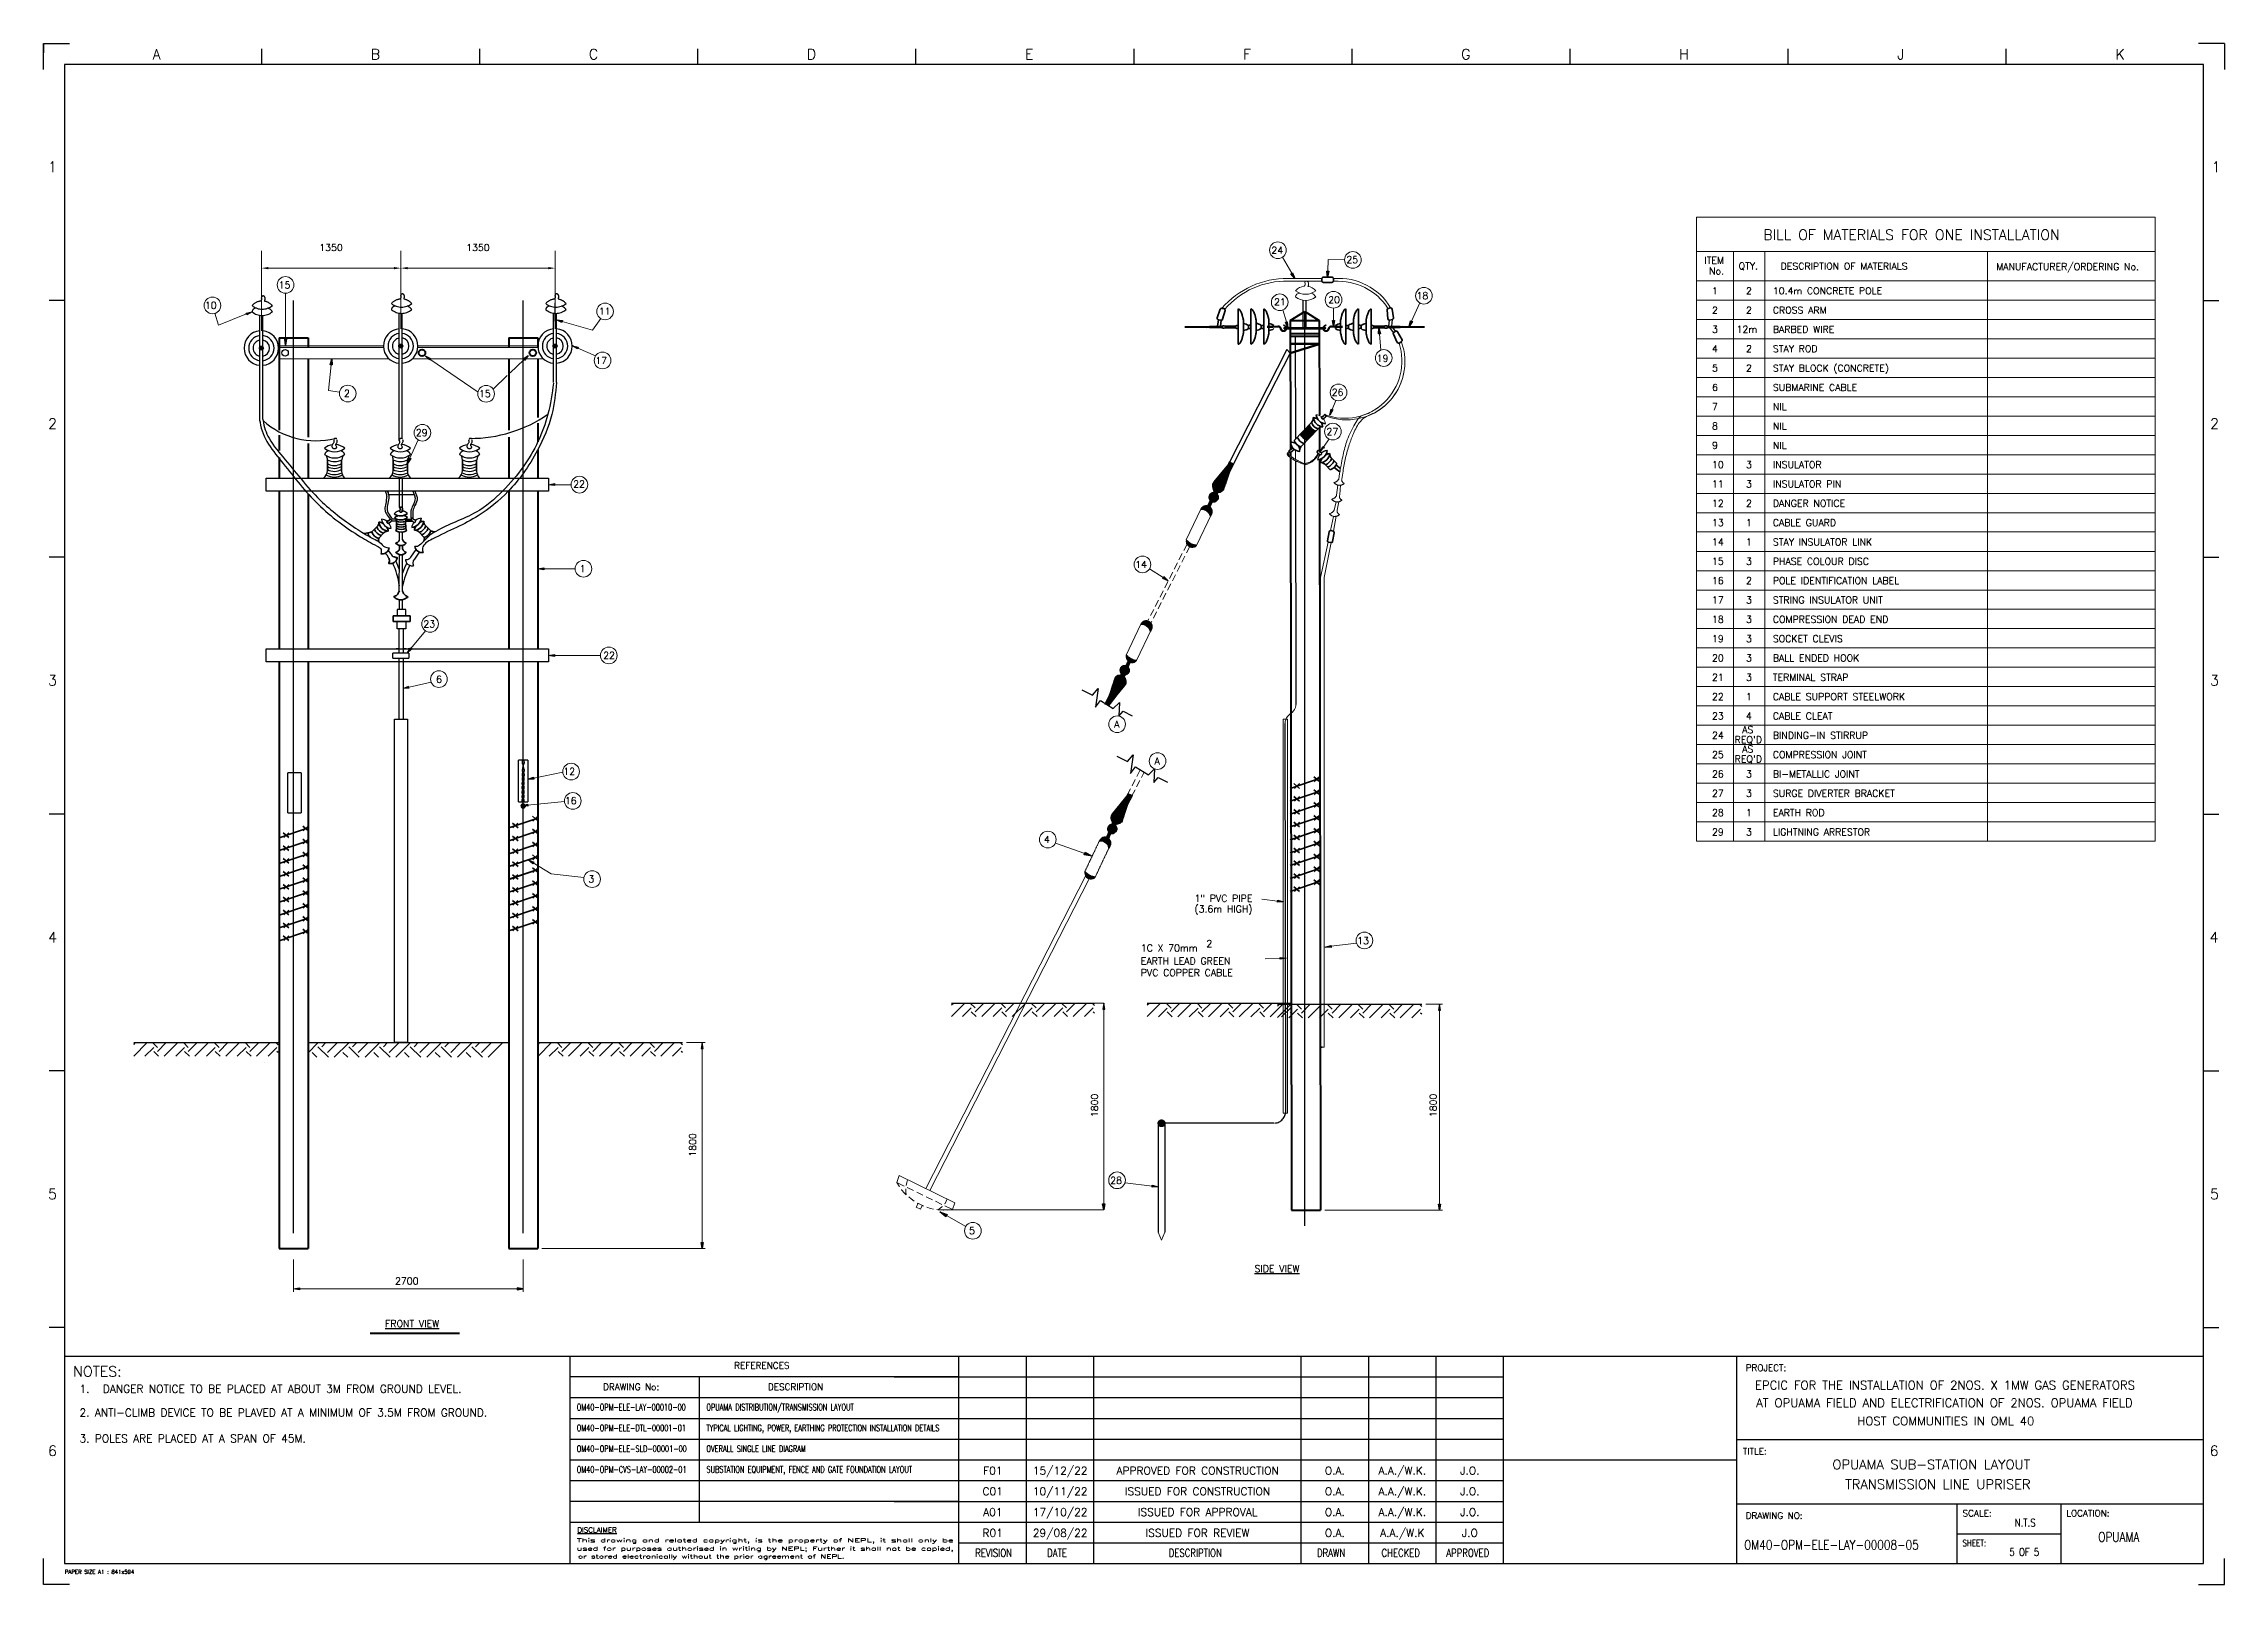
# Paper-space layout 'Transmission Line Upriser' of a CAD drawing. Header units: millimetres. Extents: x 0 to 841, y 0 to 594.
# The model-space entities are those that its viewports show. They can reach past a viewport. Long polylines and large blocks are cut down to what shows.
import ezdxf
from ezdxf.enums import TextEntityAlignment as Align

# ---------------------------------------------------------------- set-up
doc = ezdxf.new("R2010")
doc.units = ezdxf.units.MM
doc.header["$LTSCALE"] = 10
doc.header["$PDMODE"] = 34
doc.linetypes.add('ACAD_ISO03W100', pattern=[30, 12, -18])
doc.linetypes.add('CENTER', pattern=[2, 1.25, -0.25, 0.25, -0.25])
for name, color, linetype in [('12', 32, 'Continuous'), ('at_Entity', 7, 'Continuous'), ('at_Solid', 7, 'Continuous'), ('BORDER', 4, 'Continuous'), ('BORDER 2', 7, 'Continuous'), ('PIPES', 2, 'Continuous')]:
    doc.layers.add(name, color=color, linetype=linetype)
doc.styles.add('ROMANC', font='romans.shx')
doc.styles.add('ROMANS', font='romans.shx')
doc.styles.get("Standard").update_dxf_attribs({"font": 'romans.shx'})
doc.dimstyles.get("Standard").update_dxf_attribs({"dimtxt": 300, "dimasz": 300, "dimexe": 150, "dimexo": 150, "dimgap": 150, "dimtad": 1, "dimdec": 0, "dimzin": 0, "dimdsep": 46, "dimtxsty": 'ROMANS', "dimcen": 0.09, "dimclrd": 4, "dimclre": 4, "dimclrt": 1, "dimadec": 0, "dimazin": 0, "dimtfac": 1, "dimtdec": 0, "dimtofl": 0, "dimtmove": 0, "dimatfit": 3, "dimfxl": 1, "dimtolj": 1, "dimtzin": 0, "dimlwd": 0, "dimlwe": 0, "dimarcsym": 0})

psp = doc.layouts.new('Transmission Line Upriser')

# ---------------------------------------------------------------- texts
at = {"layer": 'PIPES', "color": 1, "char_height": 3, "width": 2172, "attachment_point": 1, "style": 'ROMANS'}
for s, insert in [('\\pxi-3,l4,t4;1.^IDANGER NOTICE TO BE PLACED AT ABOUT 3M FROM GROUND LEVEL.', (10.81, 76.89)), ('\\pxi-3,l4,t4;2. ANTI-CLIMB DEVICE TO BE PLAVED AT A MINIMUM OF 3.5M FROM GROUND.', (10.81, 67.74)), ('\\pxi-3,l4,t4;3. POLES ARE PLACED AT A SPAN OF 45M.', (10.81, 57.74))]:
    psp.add_mtext(s, dxfattribs=dict(at, insert=insert))

msp = doc.modelspace()

# ---------------------------------------------------------------- texts
at = {"layer": '12', "style": 'ROMANS'}
for s, height, p in [('24', 60, (239123, 76450.7, 0)), ('BILL OF MATERIALS FOR ONE INSTALLATION', 90, (243427.2, 76570.7, 0)), ('25', 60, (239779.6, 76367.4, 0)), ('ITEM', 60, (242911.6, 76361.6, 0)), ('No.', 60, (242952.8, 76268.8, 0)), ('QTY.', 60, (243211.1, 76312.5, 0)), ('DESCRIPTION OF MATERIALS', 60, (243578.4, 76311.1, 0)), ('MANUFACTURER/ORDERING No.', 60, (245463.7, 76306.6, 0)), ('15', 60, (230439.8, 76145.8, 0)), ('1', 60, (242977.8, 76095.7, 0)), ('2', 60, (243275.2, 76095.7, 0)), ('10.4m CONCRETE POLE', 60, (243510.1, 76095.5, 0)), ('10', 60, (229794.8, 75968.3, 0)), ('11', 60, (233240.9, 75917.3, 0)), ('21', 60, (239146.7, 75998.7, 0)), ('20', 60, (239620.8, 76017.1, 0)), ('18', 60, (240392.9, 76053.1, 0)), ('2', 60, (242977.8, 75926.5, 0)), ('2', 60, (243275.2, 75926.5, 0)), ('CROSS ARM', 60, (243510.1, 75926.3, 0)), ('3', 60, (242977.8, 75758.1, 0)), ('12m', 60, (243193.2, 75758.1, 0)), ('BARBED WIRE', 60, (243510.1, 75757.9, 0)), ('17', 60, (233210.4, 75486, 0)), ('19', 60, (240044.9, 75505.5, 0)), ('4', 60, (242977.8, 75588.8, 0)), ('2', 60, (243275.2, 75588.8, 0)), ('STAY ROD', 60, (243510.1, 75588.7, 0)), ('5', 60, (242977.8, 75419.6, 0)), ('2', 60, (243275.2, 75419.6, 0)), ('STAY BLOCK (CONCRETE)', 60, (243510.1, 75419.4, 0)), ('2', 60, (231010.8, 75198.3, 0)), ('15', 60, (232192.2, 75195.9, 0)), ('26', 60, (239651.4, 75207.7, 0)), ('6', 60, (242977.8, 75250.4, 0)), ('SUBMARINE CABLE', 60, (243510.1, 75250.2, 0)), ('7', 60, (242977.8, 75081.9, 0)), ('8', 60, (242977.8, 74912.7, 0)), ('NIL', 60, (243510.1, 75081.8, 0)), ('NIL', 60, (243510.1, 74912.5, 0)), ('29', 60, (231639.8, 74854.9, 0)), ('27', 60, (239605.7, 74864.7, 0)), ('9', 60, (242977.8, 74743.5, 0)), ('NIL', 60, (243510.1, 74743.3, 0)), ('10', 60, (242977.8, 74575, 0)), ('3', 60, (243275.2, 74575, 0)), ('INSULATOR', 60, (243510.1, 74574.9, 0)), ('22', 60, (233016.6, 74405.4, 0)), ('11', 60, (242977.8, 74405.8, 0)), ('3', 60, (243275.2, 74405.8, 0)), ('INSULATOR PIN', 60, (243510.1, 74405.6, 0)), ('12', 60, (242977.8, 74236.6, 0)), ('2', 60, (243275.2, 74236.6, 0)), ('DANGER NOTICE', 60, (243510.1, 74236.4, 0)), ('13', 60, (242977.8, 74068.2, 0)), ('1', 60, (243275.2, 74068.2, 0)), ('CABLE GUARD', 60, (243510.1, 74068, 0)), ('14', 60, (242977.8, 73898.9, 0)), ('1', 60, (243275.2, 73898.9, 0)), ('STAY INSULATOR LINK', 60, (243510.1, 73898.8, 0)), ('1', 60, (233072.9, 73666.2, 0)), ('14', 60, (237932.5, 73702.1, 0)), ('15', 60, (242977.8, 73729.7, 0)), ('3', 60, (243275.2, 73729.7, 0)), ('PHASE COLOUR DISC', 60, (243510.1, 73729.5, 0)), ('16', 60, (242977.8, 73560.4, 0)), ('17', 60, (242977.8, 73392, 0)), ('2', 60, (243275.2, 73560.4, 0)), ('3', 60, (243275.2, 73392, 0)), ('STRING INSULATOR UNIT', 60, (243510.1, 73391.9, 0)), ('POLE IDENTIFICATION LABEL', 60, (243510.1, 73560.3, 0)), ('18', 60, (242977.8, 73222.8, 0)), ('3', 60, (243275.2, 73222.8, 0)), ('COMPRESSION DEAD END', 60, (243510.1, 73222.6, 0)), ('23', 60, (231706.1, 73181.3, 0)), ('19', 60, (242977.8, 73054.4, 0)), ('3', 60, (243275.2, 73054.4, 0)), ('SOCKET CLEVIS', 60, (243510.1, 73054.2, 0)), ('22', 60, (233279.1, 72907.9, 0)), ('20', 60, (242977.8, 72884.3, 0)), ('3', 60, (243275.2, 72884.3, 0)), ('BALL ENDED HOOK', 60, (243510.1, 72884.2, 0)), ('21', 60, (242977.8, 72715.1, 0)), ('3', 60, (243275.2, 72715.1, 0)), ('TERMINAL STRAP', 60, (243510.1, 72714.9, 0)), ('22', 60, (242977.8, 72546.7, 0)), ('1', 60, (243275.2, 72546.7, 0)), ('CABLE SUPPORT STEELWORK', 60, (243510.1, 72546.5, 0)), ('A', 60, (237747.7, 72305.5, 0)), ('23', 60, (242977.8, 72377.4, 0)), ('AS', 60, (243242, 72257.5, 0)), ('4', 60, (243275.2, 72377.4, 0)), ('CABLE CLEAT', 60, (243510.1, 72377.3, 0)), ('24', 60, (242977.8, 72208.2, 0)), ("REQ'D", 60, (243176.2, 72171.1, 0)), ('AS', 60, (243242, 72088.2, 0)), ('BINDING-IN STIRRUP', 60, (243510.1, 72208, 0)), ('12', 60, (232930.3, 71893.8, 0)), ('A', 60, (238102.3, 71983.8, 0)), ('25', 60, (242977.8, 72039, 0)), ('26', 60, (242977.8, 71870.5, 0)), ("REQ'D", 60, (243176.2, 72001.8, 0)), ('3', 60, (243275.2, 71870.5, 0)), ('COMPRESSION JOINT', 60, (243510.1, 72038.8, 0)), ('BI-METALLIC JOINT', 60, (243510.1, 71870.4, 0)), ('27', 60, (242977.8, 71701.3, 0)), ('3', 60, (243275.2, 71701.3, 0)), ('SURGE DIVERTER BRACKET', 60, (243510.1, 71701.1, 0)), ('16', 60, (232943.8, 71637, 0)), ('28', 60, (242977.8, 71532.9, 0)), ('1', 60, (243275.2, 71532.9, 0)), ('EARTH ROD', 60, (243510.1, 71532.7, 0)), ('4', 60, (237134.6, 71297.4, 0)), ('29', 60, (242977.8, 71363.7, 0)), ('3', 60, (243275.2, 71363.7, 0)), ('LIGHTNING ARRESTOR', 60, (243510.1, 71363.5, 0)), ('3', 60, (233148.6, 70951.6, 0)), ('1" PVC PIPE', 60, (238451.3, 70783.4, 0)), ('(3.6m HIGH)', 60, (238451.3, 70690.2, 0)), ('1C X 70mm', 60, (237981.6, 70348.2, 0)), ('2', 60, (238554.9, 70386.5, 0)), ('13', 60, (239874.4, 70413.5, 0)), ('EARTH LEAD GREEN', 60, (237981.6, 70235.5, 0)), ('PVC COPPER CABLE', 60, (237981.6, 70133.4, 0)), ('28', 60, (237714.2, 68317.4, 0)), ('5', 60, (236479, 67876.2, 0)), ('%%USIDE VIEW', 60, (238976.3, 67544, 0)), ('2700', 60, (231457.7, 67436.3, 0)), ('%%UFRONT VIEW', 60, (231370.8, 67064.1, 0))]:
    msp.add_text(s, height=height, dxfattribs=at).set_placement(p)
for s, rotation, p in [('6', 1.26391, (231817.5, 72697.8, 0)), ('1800', 90, (237606.6, 68898.9, 0)), ('1800', 90, (240568.8, 68898.9, 0)), ('1800', 90, (234090.5, 68553.4, 0))]:
    msp.add_text(s, height=60, rotation=rotation, dxfattribs=at).set_placement(p)

# ---------------------------------------------------------------- blocks, each defined once
blk = doc.blocks.new('A$C36FF2EC2')
at = {"layer": 'BORDER'}
for p, q in [((0, 584), (0, 594)), ((0, 594), (10, 594)), ((84.1, 586), (84.1, 592)), ((168.2, 586), (168.2, 592)), ((252.3, 586), (252.3, 592)), ((336.4, 586), (336.4, 592)), ((420.5, 586), (420.5, 592)), ((504.6, 586), (504.6, 592)), ((588.76, 586), (588.76, 592)), ((672.8, 586), (672.8, 592)), ((756.9, 586), (756.9, 592)), ((841, 594), (841, 584)), ((8.11, 495), (2.11, 495)), ((832.89, 495), (838.89, 495)), ((8.11, 396), (2.11, 396)), ((832.89, 396), (838.89, 396)), ((8.11, 297), (2.11, 297)), ((832.89, 297), (838.89, 297)), ((8.11, 198), (2.11, 198)), ((832.89, 198), (838.89, 198)), ((8.11, 99), (2.11, 99)), ((832.89, 99), (838.89, 99)), ((8, 88), (833, 88)), ((203, 8), (203, 88)), ((353, 8), (353, 88)), ((379, 8), (379, 88)), ((405, 8), (405, 88)), ((485, 8), (485, 88)), ((511, 8), (511, 88)), ((537, 8), (537, 88)), ((563, 8), (563, 88)), ((653, 8), (653, 88)), ((353, 80), (203, 80)), ((253, 24), (253, 80)), ((653, 55.8), (833, 55.8)), ((563, 48), (653, 48)), ((353, 32), (203, 32)), ((653, 31), (833, 31)), ((738, 8), (738, 31)), ((778, 8), (778, 31)), ((738, 19.5), (778, 19.5)), ((0, 0), (0, 10)), ((841, 0), (841, 10)), ((10, 0), (0, 0)), ((831, 0), (841, 0))]:
    blk.add_line(p, q, dxfattribs=at)
for points in [[(0, 594), (0, 590.5)], [(841, 594), (831, 594)], [(328, 80), (563, 80)], [(203, 72), (563, 72)], [(203, 64), (563, 64)], [(203, 56), (563, 56)], [(203, 48), (563, 48)], [(203, 40), (563, 40)], [(328, 32), (563, 32)], [(203, 24), (563, 24)], [(353, 16), (563, 16)]]:
    blk.add_lwpolyline(points, dxfattribs=at)
blk.add_lwpolyline([(8, 8), (833, 8), (833, 586), (8, 586)], close=True, dxfattribs=at)
for s, p in [('A', (42.05, 587.91)), ('B', (126.15, 587.91)), ('C', (210.25, 587.91)), ('D', (294.35, 587.91)), ('E', (378.45, 587.91)), ('F', (462.55, 587.91)), ('G', (546.65, 587.91)), ('H', (630.75, 587.91)), ('J', (714.85, 587.91)), ('K', (798.95, 587.91)), ('1', (1.71, 544.5)), ('1', (836.06, 544.5)), ('2', (1.71, 445.5)), ('2', (835.48, 445.5)), ('3', (1.71, 346.5)), ('3', (835.48, 346.5)), ('4', (1.71, 247.5)), ('4', (835.29, 247.5)), ('5', (1.71, 148.5)), ('5', (835.48, 148.5)), ('6', (1.71, 49.5)), ('6', (835.29, 49.5))]:
    blk.add_text(s, height=4, dxfattribs=at).set_placement(p)
at = {"layer": 'BORDER', "color": 1, "style": 'ROMANS'}
for s, height, p in [('REFERENCES', 2.5, (266.31, 83.14)), ('PROJECT:', 2.5, (656.39, 82.26)), ('NOTES:', 4, (11.39, 80.1)), ('DRAWING No:', 2.5, (215.76, 74.9)), ('DESCRIPTION', 2.5, (279.32, 74.9)), ('EPCIC FOR THE INSTALLATION OF 2NOS. X 1MW GAS GENERATORS ', 3.3, (660, 75.15)), ('AT OPUAMA FIELD AND ELECTRIFICATION OF 2NOS. OPUAMA FIELD ', 3.3, (660.42, 68.35)), ('HOST COMMUNITIES IN OML 40', 3.3, (699.41, 61.33)), ('TITLE:', 2.5, (655.29, 50.06)), ('DRAWING NO:', 2.5, (656.39, 25.26)), ('SCALE:', 2.5, (740.01, 26.17)), ('LOCATION:', 2.5, (780.01, 26.17))]:
    blk.add_text(s, height=height, dxfattribs=at).set_placement(p)
at = {"layer": 'BORDER', "color": 1, "style": 'ROMANS', "width": 0.8}
for s, height, p in [('SHEET:', 2.5, (740.01, 14.67)), ('REVISION', 3, (359.28, 10.65)), ('DATE', 3, (387.02, 10.65)), ('DESCRIPTION', 3, (433.9, 10.65)), ('DRAWN', 3, (491.06, 10.65)), ('CHECKED', 3, (515.94, 10.65)), ('APPROVED', 3, (540.94, 10.65))]:
    blk.add_text(s, height=height, dxfattribs=at).set_placement(p)
at = {"layer": 'BORDER', "color": 1, "lineweight": -3, "style": 'ROMANS', "width": 0.8}
blk.add_text('OPUAMA', height=3.7, dxfattribs=at).set_placement((792.34, 16.42))
at = {"layer": 'BORDER', "color": 1, "style": 'ROMANS'}
for tag, height, p in [('REV_9', 3, (366, 82.35)), ('DATE_9', 3, (392, 82.35)), ('DESCRIPTION_9', 3, (445, 82.35)), ('DRW_9', 3, (498, 82.35)), ('CHKD_9', 3, (524, 82.35)), ('APPR_9', 3, (550, 82.35)), ('REV_8', 3, (366, 74.35)), ('DATE_8', 3, (392, 74.35)), ('DESCRIPTION_8', 3, (445, 74.35)), ('DRW_8', 3, (498, 74.35)), ('CHKD_8', 3, (524, 74.35)), ('APPR_8', 3, (550, 74.35)), ('REV_7', 3, (366, 66.35)), ('DATE_7', 3, (392, 66.35)), ('DESCRIPTION_7', 3, (445, 66.35)), ('DRW_7', 3, (498, 66.35)), ('CHKD_7', 3, (524, 66.35)), ('APPR_7', 3, (550, 66.35)), ('REV_6', 3, (366, 58.35)), ('DATE_6', 3, (392, 58.35)), ('DESCRIPTION_6', 3, (445, 58.35)), ('DRW_6', 3, (498, 58.35)), ('CHKD_6', 3, (524, 58.35)), ('APPR_6', 3, (550, 58.35)), ('REV_5', 3, (366, 50.35)), ('DATE_5', 3, (392, 50.35)), ('DESCRIPTION_5', 3, (445, 50.35)), ('DRW_5', 3, (498, 50.35)), ('CHKD_5', 3, (524, 50.35)), ('APPR_5', 3, (550, 50.35)), ('REV_4', 3, (366, 42.35)), ('DATE_4', 3, (392, 42.35)), ('DESCRIPTION_4', 3, (445, 42.35)), ('DRW_4', 3, (498, 42.35)), ('CHKD_4', 3, (524, 42.35)), ('APPR_4', 3, (550, 42.35)), ('TITLE1', 3.7, (729.25, 44.98)), ('REV_3', 3, (366, 34.35)), ('DATE_3', 3, (392, 34.35)), ('DESCRIPTION_3', 3, (445, 34.35)), ('DRW_3', 3, (498, 34.35)), ('CHKD_3', 3, (524, 34.35)), ('APPR_3', 3, (550, 34.35)), ('TITLE2', 3.7, (729.25, 37.35)), ('REV_2', 3, (366, 26.35)), ('DATE_2', 3, (392, 26.35)), ('DESCRIPTION_2', 3, (445, 26.35)), ('DRW_2', 3, (498, 26.35)), ('CHKD_2', 3, (524, 26.35)), ('APPR_2', 3, (550, 26.35)), ('REV_1', 3, (366, 18.35)), ('DATE_1', 3, (392, 18.35)), ('DESCRIPTION_1', 3, (445, 18.35)), ('DRW_1', 3, (498, 18.35)), ('CHKD_1', 3, (524, 18.35)), ('APPR_1', 3, (550, 18.35))]:
    blk.add_attdef(tag, text='', height=height, dxfattribs=at).set_placement(p, align=Align.CENTER)
for tag, p, height, width in [('REF_DRGNO_1', (205.6, 67.06), 2.5, 0.7), ('REF_DESCR1', (255.61, 67.06), 2.5, 0.7), ('REF_DRGNO_2', (205.6, 59.06), 2.5, 0.7), ('REF_DESCR2', (255.61, 59.06), 2.5, 0.7), ('REF_DRGNO_3', (205.6, 51.06), 2.5, 0.7), ('REF_DESCR3', (255.61, 51.06), 2.5, 0.7), ('REF_DRGNO_4', (205.6, 43.06), 2.5, 0.7), ('REF_DESCR4', (255.61, 43.06), 2.5, 0.7), ('REF_DRGNO_5', (205.6, 35.06), 2.5, 0.7), ('REF_DESCR5', (255.61, 35.06), 2.5, 0.7), ('REF_DRGNO_6', (205.6, 27.06), 2.5, 0.7), ('REF_DESCR6', (255.61, 27.06), 2.5, 0.7), ('DRGNO', (655.77, 13.38), 3.7, 0.8)]:
    blk.add_attdef(tag, p, '', height=height, dxfattribs=dict(at, width=width))
at = {"layer": 'BORDER', "color": 1, "style": 'ROMANS', "width": 0.8}
for tag, p in [('SCALE', (764.17, 22.32)), ('SHEET_NO', (763.83, 10.94))]:
    blk.add_attdef(tag, text='', height=3, dxfattribs=at).set_placement(p, align=Align.CENTER)
at = {"layer": 'BORDER 2', "color": 1, "style": 'ROMANS'}
for s, width, p, p2 in [('This drawing and related copyright, is the property of NEPL, it shall only be', 1.590594, (205.6, 16.22), (350.91, 16.22)), ('used for purposes authorised in writing by NEPL; Further it shall not be copied,', 1.514795, (205.6, 13.03), (350.91, 13.03)), ('or stored electronically without the prior agreement of NEPL.', 1.41957, (206.05, 10), (308.87, 10))]:
    blk.add_text(s, height=1.5, dxfattribs=dict(at, width=width)).set_placement(p, p2, align=Align.FIT)
at = {"layer": 'BORDER 2', "color": 5, "style": 'ROMANC'}
blk.add_text('%%UDISCLAIMER', height=2, dxfattribs=at).set_placement((205.86, 19.96))
at = {"layer": 'BORDER 2', "color": 1, "style": 'ROMANS'}
blk.add_text('PAPER SIZE A1 : 841x594', height=1.5, dxfattribs=at).set_placement((8.21, 4.08))
blk = doc.blocks.new('*D47')
at = {"color": 4, "linetype": 'Continuous', "lineweight": 0, "transparency": 16777216}
for p, q in [((230289, 75775), (230289, 76474)), ((230349, 76324), (231448, 76324)), ((231508, 75792), (231508, 76474))]:
    blk.add_line(p, q, dxfattribs=at)
at = {"color": 4, "linetype": 'CENTER', "transparency": 16777216}
for points in [[(230349, 76334), (230349, 76314), (230289, 76324)], [(231448, 76334), (231448, 76314), (231508, 76324)]]:
    blk.add_solid(points, dxfattribs=at)
at = {"layer": 'Defpoints', "color": 0, "linetype": 'CENTER', "transparency": 16777216}
for p in [(231508, 76324), (230289, 75625), (231508, 75642)]:
    blk.add_point(p, dxfattribs=at)
at = {"color": 1, "linetype": 'CENTER', "transparency": 16777216, "insert": (230898, 76504), "char_height": 60, "attachment_point": 5, "style": 'ROMANS'}
blk.add_mtext('\\A1;1350', dxfattribs=at)
blk = doc.blocks.new('*D48')
at = {"color": 4, "linetype": 'Continuous', "lineweight": 0, "transparency": 16777216}
for p, q in [((231508, 75792), (231508, 76474)), ((231568, 76324), (232798, 76324)), ((232858, 75792), (232858, 76474))]:
    blk.add_line(p, q, dxfattribs=at)
at = {"color": 4, "linetype": 'CENTER', "transparency": 16777216}
for points in [[(231568, 76334), (231568, 76314), (231508, 76324)], [(232798, 76334), (232798, 76314), (232858, 76324)]]:
    blk.add_solid(points, dxfattribs=at)
at = {"layer": 'Defpoints', "color": 0, "linetype": 'CENTER', "transparency": 16777216}
for p in [(232858, 76324), (231508, 75642), (232858, 75642)]:
    blk.add_point(p, dxfattribs=at)
at = {"color": 1, "linetype": 'CENTER', "transparency": 16777216, "insert": (232183, 76504), "char_height": 60, "attachment_point": 5, "style": 'ROMANS'}
blk.add_mtext('\\A1;1350', dxfattribs=at)

# ---------------------------------------------------------------- dimensions: what is measured, and where the dimension line sits
at = {"linetype": 'CENTER'}
for base, p1, p2, picture, middle in [((231507.7, 76324.3, 0), (230288.6, 75624.5, 0), (231507.7, 75642.5, 0), '*D47', (230898.1, 76504.3, 0)), ((232857.7, 76324.3, 0), (231507.7, 75642.5, 0), (232857.7, 75642.5, 0), '*D48', (232182.7, 76504.3, 0))]:
    dim = msp.add_linear_dim(base=base, p1=p1, p2=p2, text='1350', dimstyle='Standard', override={"dimtxt": 60, "dimasz": 60}, dxfattribs=at)
    dim.commit()
    dim.dimension.update_dxf_attribs({"geometry": picture, "text_midpoint": middle})

# ---------------------------------------------------------------- hatches: boundary and pattern name
h = msp.add_hatch(color=256)
h.paths.add_polyline_path([(230305.9, 75624.5, 0.1868857), (230301.4, 75636.2), (230301.4, 75612.8, 0.1868857)])
h.paths.add_polyline_path([(230275.8, 75636.2, 0.1868857), (230271.3, 75624.5, 0.1868857), (230275.8, 75612.8)])
for points in [[(230301.4, 75636.2, 0.441651), (230275.8, 75636.2), (230275.8, 75612.8, 0.441651), (230301.4, 75612.8)], [(231520.5, 75654.1, 0.441651), (231494.9, 75654.1), (231494.9, 75630.8, 0.441651), (231520.5, 75630.8)], [(232870.5, 75654.1, 0.441651), (232844.9, 75654.1), (232844.9, 75630.8, 0.441651), (232870.5, 75630.8)]]:
    msp.add_hatch(color=256).paths.add_polyline_path(points)
at = {"linetype": 'CENTER'}
for points in [[(231356.4, 75644.8), (230443.6, 75644.8), (230443.6, 75629.8), (231357, 75629.8, -0.0249678)], [(239453.1, 74953.5), (239377.3, 74874.1, 0.2306791), (239436.1, 74818.8), (239512.3, 74898.2, -0.231427)], [(238133.6, 68845.7, 1), (238191.5, 68845.7, 1)]]:
    msp.add_hatch(color=256, dxfattribs=at).paths.add_polyline_path(points)
h = msp.add_hatch(color=256)
h.paths.add_polyline_path([(231525, 75642.5, 0.1868857), (231520.5, 75654.1), (231520.5, 75630.8, 0.1868857)])
h.paths.add_polyline_path([(231494.9, 75654.1, 0.1868857), (231490.4, 75642.5, 0.1868857), (231494.9, 75630.8)])
h = msp.add_hatch(color=256, dxfattribs=at)
h.paths.add_polyline_path([(232706.4, 75641.6), (232706.4, 75635), (232706.4, 75629.8), (232707, 75629.8, -0.0194766)])
h.paths.add_polyline_path([(232706.4, 75641.6, -0.0029768), (232706.4, 75643.4), (232706.4, 75644.8), (231658.2, 75644.8), (231657.4, 75629.8), (232706.4, 75629.8)])
h = msp.add_hatch(color=256)
h.paths.add_polyline_path([(232875, 75642.5, 0.1868857), (232870.5, 75654.1), (232870.5, 75630.8, 0.1868857)])
h.paths.add_polyline_path([(232844.9, 75654.1, 0.1868857), (232840.4, 75642.5, 0.1868857), (232844.9, 75630.8)])
at = {"layer": 'at_Solid'}
for points in [[(239309.4, 76283.1), (239327.4, 76233.4), (239294.3, 76274.1)], [(239625.4, 76296.7), (239615.7, 76244.7), (239608.1, 76296.7)], [(230155.4, 75930.8), (230207.3, 75942.1), (230162.2, 75915)], [(232917.9, 75849.5), (232869.7, 75872.8), (232922.4, 75866.1)], [(238558.4, 75814.3), (238558.4, 75811.3), (238368, 75811.3)], [(238558.4, 75811.3), (238558.4, 75807.5), (238368, 75807.5)], [(238558.4, 75811.3), (238368, 75811.3), (238368, 75807.5)], [(238558.4, 75807.5), (238368, 75807.5), (238558.4, 75804.5)], [(239233.4, 75802.3), (239231.9, 75798.5), (239599.1, 75798.5)], [(239231.9, 75798.5), (239233.4, 75795.5), (239597.6, 75795.5)], [(239231.9, 75798.5), (239599.1, 75798.5), (239597.6, 75795.5)], [(239236.4, 75803), (239233.4, 75802.3), (239597.6, 75802.3)], [(239233.4, 75802.3), (239597.6, 75802.3), (239599.1, 75798.5)], [(239233.4, 75795.5), (239236.4, 75794), (239594.6, 75794)], [(239233.4, 75795.5), (239597.6, 75795.5), (239594.6, 75794)], [(239236.4, 75803), (239594.6, 75803), (239597.6, 75802.3)], [(239262.7, 75855.7), (239268.8, 75803), (239246.2, 75851.2)], [(239676.1, 75867), (239667.1, 75814.3), (239658.8, 75867)], [(240061.2, 75748.8), (240064.9, 75801.5), (240078.5, 75750.3)], [(240272.6, 75814.3), (240272.6, 75811.3), (240463, 75811.3)], [(240272.6, 75811.3), (240272.6, 75807.5), (240463, 75807.5)], [(240272.6, 75811.3), (240463, 75811.3), (240463, 75807.5)], [(240272.6, 75807.5), (240463, 75807.5), (240272.6, 75804.5)], [(240356.9, 75857.2), (240327.5, 75812.8), (240341.1, 75864)], [(230509.9, 75702.8), (230500.8, 75650.8), (230492.5, 75702.8)], [(231759, 75520.7), (231720.6, 75557.5), (231768.8, 75535)], [(232577.7, 75529.7), (232621.4, 75559.8), (232589.8, 75516.9)], [(233053.3, 75617), (233008.9, 75645.6), (233060.1, 75632.8)], [(239541.2, 75663.8), (239289.8, 75578.8), (239287.6, 75585.5)], [(239288.3, 75663.8), (239288.3, 75657), (239542.7, 75663.8)], [(239288.3, 75657), (239542.7, 75663.8), (239542.7, 75657)], [(239543.4, 75657), (239541.2, 75663.8), (239289.8, 75578.8)], [(230890.6, 75479.3), (230904.9, 75530.4), (230907.9, 75477)], [(239662.3, 75084.4), (239634.5, 75039.2), (239646.5, 75090.4)], [(231595.9, 74659), (231566.6, 74614.6), (231580.1, 74665.7)], [(238747.3, 74610.3), (238686.3, 74534.3), (238753.3, 74534.3)], [(238748.8, 74612.5), (238747.3, 74610.3), (238791.7, 74610.3)], [(238747.3, 74610.3), (238791.7, 74610.3), (238753.3, 74534.3)], [(238755.5, 74626.8), (238748.8, 74612.5), (238793.2, 74612.5)], [(238748.8, 74612.5), (238793.2, 74612.5), (238791.7, 74610.3)], [(239587.8, 74753.3), (239551.7, 74714.1), (239573.5, 74763)], [(232853.2, 74422), (232801.2, 74430.3), (232853.2, 74439.3)], [(238609.6, 74433.4), (238607.3, 74422.2), (238716.4, 74422.2)], [(238607.3, 74422.2), (238607.3, 74410.9), (238712.6, 74410.9)], [(238607.3, 74422.2), (238716.4, 74422.2), (238712.6, 74410.9)], [(238607.3, 74410.9), (238610.3, 74399.6), (238708.9, 74399.6)], [(238607.3, 74410.9), (238712.6, 74410.9), (238708.9, 74399.6)], [(238614.8, 74444), (238609.6, 74433.4), (238720.2, 74433.4)], [(238609.6, 74433.4), (238720.2, 74433.4), (238716.4, 74422.2)], [(238610.3, 74399.6), (238614.8, 74389), (238705.9, 74389)], [(238610.3, 74399.6), (238708.9, 74399.6), (238705.9, 74389)], [(238621.6, 74453.8), (238614.8, 74444), (238723.9, 74444)], [(238614.8, 74444), (238723.9, 74444), (238720.2, 74433.4)], [(238686.3, 74534.3), (238621.6, 74453.8), (238726.9, 74453.8)], [(238621.6, 74453.8), (238726.9, 74453.8), (238723.9, 74444)], [(238686.3, 74534.3), (238753.3, 74534.3), (238726.9, 74453.8)], [(238509.5, 74221.2), (238507.2, 74216.7), (238599.8, 74216.7)], [(238507.2, 74216.7), (238523, 74216), (238600.5, 74216)], [(238507.2, 74216.7), (238599.8, 74216.7), (238600.5, 74216)], [(238514, 74228), (238509.5, 74221.2), (238598.3, 74221.2)], [(238509.5, 74221.2), (238598.3, 74221.2), (238599.8, 74216.7)], [(238517.7, 74230.3), (238514, 74228), (238593, 74228)], [(238514, 74228), (238593, 74228), (238598.3, 74221.2)], [(238524.5, 74236.3), (238517.7, 74230.3), (238590.7, 74230.3)], [(238517.7, 74230.3), (238590.7, 74230.3), (238593, 74228)], [(238523, 74216), (238538.8, 74211.5), (238602, 74211.5)], [(238523, 74216), (238600.5, 74216), (238602, 74211.5)], [(238527.5, 74237.8), (238524.5, 74236.3), (238584.7, 74236.3)], [(238524.5, 74236.3), (238584.7, 74236.3), (238590.7, 74230.3)], [(238536.6, 74243.8), (238527.5, 74237.8), (238581.7, 74237.8)], [(238527.5, 74237.8), (238581.7, 74237.8), (238584.7, 74236.3)], [(238547.8, 74246.1), (238536.6, 74243.8), (238571.2, 74243.8)], [(238536.6, 74243.8), (238571.2, 74243.8), (238581.7, 74237.8)], [(238538.8, 74211.5), (238541.8, 74209.9), (238602.8, 74209.9)], [(238538.8, 74211.5), (238602, 74211.5), (238602.8, 74209.9)], [(238541.8, 74209.9), (238553.1, 74204.7), (238602.8, 74204.7)], [(238541.8, 74209.9), (238602.8, 74209.9), (238602.8, 74204.7)], [(238547.8, 74246.1), (238559.9, 74246.1), (238571.2, 74243.8)], [(238581.7, 74279.2), (238568.9, 74249.1), (238591.5, 74249.1)], [(238568.9, 74249.1), (238569.7, 74246.1), (238590, 74246.1)], [(238568.9, 74249.1), (238591.5, 74249.1), (238590, 74246.1)], [(238569.7, 74246.1), (238571.9, 74243.1), (238589.2, 74243.1)], [(238569.7, 74246.1), (238590, 74246.1), (238589.2, 74243.1)], [(238571.9, 74243.1), (238576.4, 74241.6), (238587.7, 74241.6)], [(238571.9, 74243.1), (238589.2, 74243.1), (238587.7, 74241.6)], [(238576.4, 74241.6), (238579.5, 74239.3), (238587, 74239.3)], [(238576.4, 74241.6), (238587.7, 74241.6), (238587, 74239.3)], [(238578.7, 74328.8), (238577.9, 74320.6), (238658.5, 74320.6)], [(238577.9, 74320.6), (238577.9, 74318.3), (238658.5, 74318.3)], [(238577.9, 74320.6), (238658.5, 74320.6), (238658.5, 74318.3)], [(238577.9, 74318.3), (238578.7, 74310.8), (238657.7, 74310.8)], [(238577.9, 74318.3), (238658.5, 74318.3), (238657.7, 74310.8)], [(238579.5, 74331.1), (238578.7, 74328.8), (238657.7, 74328.8)], [(238578.7, 74328.8), (238657.7, 74328.8), (238658.5, 74320.6)], [(238578.7, 74310.8), (238580.2, 74307.8), (238657, 74307.8)], [(238578.7, 74310.8), (238657.7, 74310.8), (238657, 74307.8)], [(238582.5, 74338.6), (238579.5, 74331.1), (238657, 74331.1)], [(238579.5, 74331.1), (238657, 74331.1), (238657.7, 74328.8)], [(238579.5, 74239.3), (238581, 74238.5), (238584, 74238.5)], [(238579.5, 74239.3), (238587, 74239.3), (238584, 74238.5)], [(238580.2, 74307.8), (238582.5, 74301.8), (238654, 74301.8)], [(238580.2, 74307.8), (238657, 74307.8), (238654, 74301.8)], [(238581, 74238.5), (238584, 74238.5), (238581.7, 74238.5)], [(238582.5, 74280.7), (238581.7, 74279.2), (238605.8, 74279.2)], [(238581.7, 74279.2), (238605.8, 74279.2), (238591.5, 74249.1)], [(238583.2, 74340.1), (238582.5, 74338.6), (238654, 74338.6)], [(238582.5, 74338.6), (238654, 74338.6), (238657, 74331.1)], [(238582.5, 74301.8), (238584.7, 74298), (238652.4, 74298)], [(238582.5, 74301.8), (238654, 74301.8), (238652.4, 74298)], [(238584, 74283.7), (238582.5, 74281.4), (238629.1, 74281.4)], [(238582.5, 74281.4), (238582.5, 74280.7), (238605.8, 74280.7)], [(238582.5, 74281.4), (238606.5, 74281.4), (238605.8, 74280.7)], [(238582.5, 74280.7), (238605.8, 74280.7), (238605.8, 74279.2)], [(238588.5, 74346.9), (238583.2, 74340.1), (238653.2, 74340.1)], [(238583.2, 74340.1), (238653.2, 74340.1), (238654, 74338.6)], [(238587, 74290.5), (238584, 74283.7), (238637.4, 74283.7)], [(238584, 74283.7), (238637.4, 74283.7), (238629.1, 74281.4)], [(238584.7, 74298), (238587.7, 74292.7), (238647.9, 74292.7)], [(238584.7, 74298), (238652.4, 74298), (238647.9, 74292.7)], [(238587.7, 74292.7), (238587, 74290.5), (238645.7, 74290.5)], [(238587, 74290.5), (238645.7, 74290.5), (238637.4, 74283.7)], [(238587.7, 74292.7), (238647.9, 74292.7), (238645.7, 74290.5)], [(238589.2, 74348.4), (238588.5, 74346.9), (238647.9, 74346.9)], [(238588.5, 74346.9), (238647.9, 74346.9), (238653.2, 74340.1)], [(238597.5, 74354.4), (238589.2, 74348.4), (238648.7, 74348.4)], [(238589.2, 74348.4), (238648.7, 74348.4), (238647.9, 74346.9)], [(238606.5, 74358.2), (238597.5, 74354.4), (238650.9, 74354.4)], [(238597.5, 74354.4), (238650.9, 74354.4), (238648.7, 74348.4)], [(238616.3, 74360.4), (238606.5, 74358.2), (238651.7, 74358.2)], [(238606.5, 74358.2), (238651.7, 74358.2), (238650.9, 74354.4)], [(238606.5, 74281.4), (238611.1, 74280.7), (238626.9, 74280.7)], [(238606.5, 74281.4), (238629.1, 74281.4), (238626.9, 74280.7)], [(238611.1, 74280.7), (238626.9, 74280.7), (238616.3, 74279.2)], [(238614.8, 74389), (238617.1, 74386), (238704.4, 74386)], [(238614.8, 74389), (238705.9, 74389), (238704.4, 74386)], [(238617.1, 74363.5), (238616.3, 74360.4), (238652.4, 74360.4)], [(238616.3, 74360.4), (238652.4, 74360.4), (238651.7, 74358.2)], [(238617.1, 74386), (238621.6, 74380), (238699.1, 74380)], [(238617.1, 74386), (238704.4, 74386), (238699.1, 74380)], [(238617.8, 74363.5), (238617.1, 74363.5), (238654, 74363.5)], [(238617.1, 74363.5), (238654, 74363.5), (238652.4, 74360.4)], [(238619.3, 74371), (238617.8, 74365.7), (238677.3, 74365.7)], [(238617.8, 74365.7), (238617.8, 74363.5), (238666.7, 74363.5)], [(238617.8, 74365.7), (238677.3, 74365.7), (238666.7, 74363.5)], [(238621.6, 74377.8), (238619.3, 74371), (238687.8, 74371)], [(238619.3, 74371), (238687.8, 74371), (238677.3, 74365.7)], [(238621.6, 74380), (238621.6, 74377.8), (238696.8, 74377.8)], [(238621.6, 74380), (238699.1, 74380), (238696.8, 74377.8)], [(238621.6, 74377.8), (238696.8, 74377.8), (238687.8, 74371)], [(238654, 74363.5), (238666.7, 74363.5), (238665.2, 74363.5)], [(238553.1, 74204.7), (238562.9, 74197.2), (238603.5, 74197.2)], [(238553.1, 74204.7), (238602.8, 74204.7), (238603.5, 74197.2)], [(238562.9, 74197.2), (238565.9, 74194.9), (238603.5, 74194.9)], [(238562.9, 74197.2), (238603.5, 74197.2), (238603.5, 74194.9)], [(238565.9, 74194.9), (238574.2, 74185.1), (238603.5, 74185.1)], [(238565.9, 74194.9), (238603.5, 74194.9), (238603.5, 74185.1)], [(238574.2, 74185.1), (238576.4, 74182.9), (238602.8, 74182.9)], [(238574.2, 74185.1), (238603.5, 74185.1), (238602.8, 74182.9)], [(238576.4, 74182.9), (238581.7, 74173.8), (238599.8, 74173.8)], [(238576.4, 74182.9), (238602.8, 74182.9), (238599.8, 74173.8)], [(238581.7, 74173.8), (238584.7, 74168.6), (238597.5, 74168.6)], [(238581.7, 74173.8), (238599.8, 74173.8), (238597.5, 74168.6)], [(238584.7, 74168.6), (238597.5, 74168.6), (238590, 74153.5)], [(238380, 73945.8), (238378.5, 73933.8), (238393.6, 73933.8)], [(238378.5, 73933.8), (238378.5, 73932.3), (238395.1, 73932.3)], [(238378.5, 73933.8), (238393.6, 73933.8), (238395.1, 73932.3)], [(238378.5, 73932.3), (238380.8, 73921.7), (238410.1, 73921.7)], [(238378.5, 73932.3), (238395.1, 73932.3), (238410.1, 73921.7)], [(238380.8, 73921.7), (238380.8, 73920.2), (238411.6, 73920.2)], [(238380.8, 73921.7), (238410.1, 73921.7), (238411.6, 73920.2)], [(238380.8, 73920.2), (238384.6, 73910.4), (238429.7, 73910.4)], [(238380.8, 73920.2), (238411.6, 73920.2), (238429.7, 73910.4)], [(238385.3, 73910.4), (238389.8, 73903.7), (238449.3, 73903.7)], [(238385.3, 73910.4), (238431.2, 73910.4), (238449.3, 73903.7)], [(238389.8, 73903.7), (238392.1, 73899.9), (238462.1, 73899.9)], [(238389.8, 73903.7), (238449.3, 73903.7), (238462.1, 73899.9)], [(238392.1, 73899.9), (238394.3, 73898.4), (238469.6, 73898.4)], [(238392.1, 73899.9), (238462.1, 73899.9), (238469.6, 73898.4)], [(238394.3, 73898.4), (238401.1, 73891.6), (238461.3, 73891.6)], [(238394.3, 73898.4), (238469.6, 73898.4), (238461.3, 73891.6)], [(238401.1, 73891.6), (238404.1, 73890.9), (238459.8, 73890.9)], [(238401.1, 73891.6), (238461.3, 73891.6), (238459.8, 73890.9)], [(238404.1, 73890.9), (238412.4, 73886.4), (238450, 73886.4)], [(238404.1, 73890.9), (238459.8, 73890.9), (238450, 73886.4)], [(238412.4, 73886.4), (238415.4, 73885.6), (238448.5, 73885.6)], [(238412.4, 73886.4), (238450, 73886.4), (238448.5, 73885.6)], [(238415.4, 73885.6), (238424.4, 73883.4), (238438, 73883.4)], [(238415.4, 73885.6), (238448.5, 73885.6), (238438, 73883.4)], [(238424.4, 73883.4), (238438, 73883.4), (238436.5, 73882.6)], [(232758.3, 73686.8), (232706.4, 73695.8), (232758.3, 73704.1)], [(238182.9, 73626), (238222, 73590.6), (238173.9, 73611)], [(237985, 73214.4), (237982, 73210.6), (238075.3, 73210.6)], [(237982, 73210.6), (237998.5, 73209.1), (238075.3, 73209.1)], [(237982, 73210.6), (238075.3, 73210.6), (238075.3, 73209.1)], [(237989.5, 73221.2), (237985, 73214.4), (238073, 73214.4)], [(237985, 73214.4), (238073, 73214.4), (238075.3, 73210.6)], [(237993.2, 73224.2), (237989.5, 73221.2), (238068.5, 73221.2)], [(237989.5, 73221.2), (238068.5, 73221.2), (238073, 73214.4)], [(238000, 73229.4), (237993.2, 73224.2), (238066.2, 73224.2)], [(237993.2, 73224.2), (238066.2, 73224.2), (238068.5, 73221.2)], [(237998.5, 73209.1), (238014.3, 73205.3), (238077.5, 73205.3)], [(237998.5, 73209.1), (238075.3, 73209.1), (238077.5, 73205.3)], [(238003, 73231.7), (238000, 73229.4), (238059.5, 73229.4)], [(238000, 73229.4), (238059.5, 73229.4), (238066.2, 73224.2)], [(238012.1, 73237), (238003, 73231.7), (238057.2, 73231.7)], [(238003, 73231.7), (238057.2, 73231.7), (238059.5, 73229.4)], [(238023.3, 73240), (238012.1, 73237), (238046.7, 73237)], [(238012.1, 73237), (238046.7, 73237), (238057.2, 73231.7)], [(238014.3, 73205.3), (238017.3, 73203.8), (238078.3, 73203.8)], [(238014.3, 73205.3), (238077.5, 73205.3), (238078.3, 73203.8)], [(238017.3, 73203.8), (238028.6, 73198.6), (238078.3, 73198.6)], [(238017.3, 73203.8), (238078.3, 73203.8), (238078.3, 73198.6)], [(238023.3, 73240), (238035.4, 73240), (238046.7, 73237)], [(238028.6, 73198.6), (238038.4, 73191.1), (238079, 73191.1)], [(238028.6, 73198.6), (238078.3, 73198.6), (238079, 73191.1)], [(238038.4, 73191.1), (238041.4, 73188.8), (238079, 73188.8)], [(238038.4, 73191.1), (238079, 73191.1), (238079, 73188.8)], [(238041.4, 73188.8), (238049.7, 73179), (238078.3, 73179)], [(238041.4, 73188.8), (238079, 73188.8), (238078.3, 73179)], [(238049.7, 73179), (238051.9, 73176), (238077.5, 73176)], [(238049.7, 73179), (238078.3, 73179), (238077.5, 73176)], [(238051.9, 73176), (238057.2, 73167.7), (238075.3, 73167.7)], [(238051.9, 73176), (238077.5, 73176), (238075.3, 73167.7)], [(238057.2, 73167.7), (238060.2, 73162.5), (238072.3, 73162.5)], [(238057.2, 73167.7), (238075.3, 73167.7), (238072.3, 73162.5)], [(238060.2, 73162.5), (238072.3, 73162.5), (238065.5, 73147.4)], [(231603.2, 72992.2), (231563.4, 72957.6), (231590.5, 73003.5)], [(232853.2, 72929), (232801.2, 72937.3), (232853.2, 72946.3)], [(237866.1, 72878), (237851.8, 72847.2), (237875.1, 72847.2)], [(237854.8, 72939.7), (237854, 72927.7), (237868.3, 72927.7)], [(237854, 72927.7), (237854, 72926.2), (237870.6, 72926.2)], [(237854, 72927.7), (237868.3, 72927.7), (237870.6, 72926.2)], [(237854, 72926.2), (237855.5, 72915.6), (237885.6, 72915.6)], [(237854, 72926.2), (237870.6, 72926.2), (237885.6, 72915.6)], [(237855.5, 72915.6), (237856.3, 72914.1), (237887.1, 72914.1)], [(237855.5, 72915.6), (237885.6, 72915.6), (237887.1, 72914.1)], [(237856.3, 72914.1), (237860.1, 72904.3), (237905.2, 72904.3)], [(237856.3, 72914.1), (237887.1, 72914.1), (237905.2, 72904.3)], [(237860.1, 72904.3), (237860.1, 72903.6), (237906.7, 72903.6)], [(237860.1, 72904.3), (237905.2, 72904.3), (237906.7, 72903.6)], [(237860.1, 72903.6), (237865.3, 72896.8), (237924.8, 72896.8)], [(237860.1, 72903.6), (237906.7, 72903.6), (237924.8, 72896.8)], [(237865.3, 72896.8), (237867.6, 72893.8), (237937.6, 72893.8)], [(237865.3, 72896.8), (237924.8, 72896.8), (237937.6, 72893.8)], [(237867.6, 72881), (237866.1, 72878), (237888.7, 72878)], [(237866.1, 72878), (237888.7, 72878), (237875.1, 72847.2)], [(237867.6, 72893.8), (237869.8, 72892.3), (237944.3, 72892.3)], [(237867.6, 72893.8), (237937.6, 72893.8), (237944.3, 72892.3)], [(237868.3, 72884), (237867.6, 72881), (237887.1, 72881)], [(237867.6, 72881), (237887.1, 72881), (237888.7, 72878)], [(237869.1, 72886.3), (237868.3, 72884), (237885.6, 72884)], [(237868.3, 72884), (237885.6, 72884), (237887.1, 72881)], [(237869.8, 72887.8), (237869.1, 72886.3), (237880.4, 72886.3)], [(237869.1, 72886.3), (237880.4, 72886.3), (237885.6, 72884)], [(237869.8, 72892.3), (237876.6, 72885.5), (237936.8, 72885.5)], [(237869.8, 72892.3), (237944.3, 72892.3), (237936.8, 72885.5)], [(237872.8, 72888.5), (237869.8, 72887.8), (237878.1, 72887.8)], [(237869.8, 72887.8), (237878.1, 72887.8), (237880.4, 72886.3)], [(237875.9, 72888.5), (237872.8, 72888.5), (237876.6, 72888.5)], [(237872.8, 72888.5), (237876.6, 72888.5), (237878.1, 72887.8)], [(237876.6, 72885.5), (237878.9, 72884), (237935.3, 72884)], [(237876.6, 72885.5), (237936.8, 72885.5), (237935.3, 72884)], [(237878.9, 72884), (237887.9, 72879.5), (237925.5, 72879.5)], [(237878.9, 72884), (237935.3, 72884), (237925.5, 72879.5)], [(237887.9, 72879.5), (237890.9, 72878.8), (237924, 72878.8)], [(237887.9, 72879.5), (237925.5, 72879.5), (237924, 72878.8)], [(237890.9, 72878.8), (237899.2, 72876.5), (237913.5, 72876.5)], [(237890.9, 72878.8), (237924, 72878.8), (237913.5, 72876.5)], [(237899.2, 72876.5), (237913.5, 72876.5), (237912, 72876.5)], [(237735.9, 72682.4), (237732.9, 72673.3), (237837.5, 72673.3)], [(237738.9, 72692.9), (237735.9, 72682.4), (237844.3, 72682.4)], [(237735.9, 72682.4), (237844.3, 72682.4), (237837.5, 72673.3)], [(237742.7, 72704.2), (237738.9, 72692.9), (237849.5, 72692.9)], [(237738.9, 72692.9), (237849.5, 72692.9), (237844.3, 72682.4)], [(237746.4, 72716.2), (237742.7, 72704.2), (237851.8, 72704.2)], [(237742.7, 72704.2), (237851.8, 72704.2), (237849.5, 72692.9)], [(237750.2, 72727.5), (237746.4, 72716.2), (237851, 72716.2)], [(237746.4, 72716.2), (237851, 72716.2), (237851.8, 72704.2)], [(237753.2, 72738), (237750.2, 72727.5), (237848.8, 72727.5)], [(237750.2, 72727.5), (237848.8, 72727.5), (237851, 72716.2)], [(237754, 72739.5), (237753.2, 72738), (237843.5, 72738)], [(237753.2, 72738), (237843.5, 72738), (237848.8, 72727.5)], [(237760, 72747.1), (237754, 72739.5), (237842, 72739.5)], [(237754, 72739.5), (237842, 72739.5), (237843.5, 72738)], [(237761.5, 72748.6), (237760, 72747.1), (237836.7, 72747.1)], [(237760, 72747.1), (237836.7, 72747.1), (237842, 72739.5)], [(237770.5, 72755.3), (237761.5, 72748.6), (237836.7, 72748.6)], [(237761.5, 72748.6), (237836.7, 72748.6), (237836.7, 72747.1)], [(237781, 72760.6), (237770.5, 72755.3), (237839, 72755.3)], [(237770.5, 72755.3), (237839, 72755.3), (237836.7, 72748.6)], [(237792.3, 72762.9), (237781, 72760.6), (237840.5, 72760.6)], [(237781, 72760.6), (237840.5, 72760.6), (237839, 72755.3)], [(237793.1, 72762.9), (237792.3, 72762.9), (237804.4, 72762.9)], [(237792.3, 72762.9), (237840.5, 72762.9), (237840.5, 72760.6)], [(237800.6, 72816.3), (237799.1, 72808), (237879.6, 72808)], [(237799.1, 72808), (237799.9, 72806.5), (237880.4, 72806.5)], [(237799.1, 72808), (237879.6, 72808), (237880.4, 72806.5)], [(237799.9, 72806.5), (237800.6, 72797.5), (237878.9, 72797.5)], [(237799.9, 72806.5), (237880.4, 72806.5), (237878.9, 72797.5)], [(237801.4, 72818.6), (237800.6, 72816.3), (237878.9, 72816.3)], [(237800.6, 72816.3), (237878.9, 72816.3), (237879.6, 72808)], [(237800.6, 72797.5), (237800.6, 72796), (237878.9, 72796)], [(237800.6, 72797.5), (237878.9, 72797.5), (237878.9, 72796)], [(237800.6, 72796), (237804.4, 72787.7), (237875.1, 72787.7)], [(237800.6, 72796), (237878.9, 72796), (237875.1, 72787.7)], [(237804.4, 72825.3), (237801.4, 72818.6), (237878.1, 72818.6)], [(237801.4, 72818.6), (237878.1, 72818.6), (237878.9, 72816.3)], [(237805.1, 72828.3), (237804.4, 72825.3), (237875.9, 72825.3)], [(237804.4, 72825.3), (237875.9, 72825.3), (237878.1, 72818.6)], [(237804.4, 72787.7), (237805.1, 72787), (237875.1, 72787)], [(237804.4, 72787.7), (237875.1, 72787.7), (237875.1, 72787)], [(237805.9, 72766.6), (237804.4, 72762.9), (237840.5, 72762.9)], [(237809.6, 72833.6), (237805.1, 72828.3), (237873.6, 72828.3)], [(237805.1, 72828.3), (237873.6, 72828.3), (237875.9, 72825.3)], [(237805.1, 72787), (237810.4, 72779.4), (237869.1, 72779.4)], [(237805.1, 72787), (237875.1, 72787), (237869.1, 72779.4)], [(237806.6, 72768.1), (237805.9, 72766.6), (237842, 72766.6)], [(237805.9, 72766.6), (237842, 72766.6), (237840.5, 72762.9)], [(237808.1, 72772.7), (237806.6, 72768.1), (237851.8, 72768.1)], [(237806.6, 72768.1), (237851.8, 72768.1), (237842, 72766.6)], [(237809.6, 72778.7), (237808.1, 72772.7), (237860.8, 72772.7)], [(237808.1, 72772.7), (237860.8, 72772.7), (237851.8, 72768.1)], [(237811.9, 72836.6), (237809.6, 72833.6), (237869.8, 72833.6)], [(237809.6, 72833.6), (237869.8, 72833.6), (237873.6, 72828.3)], [(237810.4, 72779.4), (237809.6, 72778.7), (237869.1, 72778.7)], [(237809.6, 72778.7), (237869.1, 72778.7), (237860.8, 72772.7)], [(237810.4, 72779.4), (237869.1, 72779.4), (237869.1, 72778.7)], [(237820.9, 72842.6), (237811.9, 72836.6), (237870.6, 72836.6)], [(237811.9, 72836.6), (237870.6, 72836.6), (237869.8, 72833.6)], [(237828.4, 72845.6), (237820.9, 72842.6), (237873.6, 72842.6)], [(237820.9, 72842.6), (237873.6, 72842.6), (237870.6, 72836.6)], [(237830.7, 72846.4), (237828.4, 72845.6), (237851, 72845.6)], [(237828.4, 72845.6), (237874.4, 72845.6), (237873.6, 72842.6)], [(237841.2, 72847.2), (237830.7, 72846.4), (237847.3, 72846.4)], [(237830.7, 72846.4), (237847.3, 72846.4), (237851, 72845.6)], [(237851.8, 72846.4), (237851, 72845.6), (237874.4, 72845.6)], [(237851.8, 72847.2), (237851.8, 72846.4), (237875.1, 72846.4)], [(237851.8, 72847.2), (237875.1, 72847.2), (237875.1, 72846.4)], [(237851.8, 72846.4), (237875.1, 72846.4), (237874.4, 72845.6)], [(231581.4, 72650.3), (231528.7, 72646.5), (231578, 72667)], [(237668.9, 72516.1), (237667.4, 72513), (237711.8, 72513)], [(237667.4, 72513), (237711.8, 72513), (237705, 72498.7)], [(237706.5, 72591.3), (237668.9, 72516.1), (237713.3, 72516.1)], [(237668.9, 72516.1), (237713.3, 72516.1), (237711.8, 72513)], [(237732.9, 72673.3), (237706.5, 72591.3), (237772.8, 72591.3)], [(237706.5, 72591.3), (237772.8, 72591.3), (237713.3, 72516.1)], [(237732.9, 72673.3), (237837.5, 72673.3), (237772.8, 72591.3)], [(232579.2, 71983.1), (232573.2, 71950), (232585.3, 71950)], [(232672.6, 71855.9), (232619.9, 71853.7), (232669.5, 71872.5)], [(237869.1, 71726.7), (237861.6, 71712.4), (237906, 71712.4)], [(232562.7, 71626.4), (232561.9, 71619.7), (232596.6, 71619.7)], [(232561.9, 71619.7), (232562.7, 71612.9), (232595.8, 71612.9)], [(232561.9, 71619.7), (232596.6, 71619.7), (232595.8, 71612.9)], [(232566.5, 71632.5), (232562.7, 71626.4), (232595.8, 71626.4)], [(232562.7, 71626.4), (232595.8, 71626.4), (232596.6, 71619.7)], [(232562.7, 71612.9), (232566.5, 71607.6), (232591.3, 71607.6)], [(232562.7, 71612.9), (232595.8, 71612.9), (232591.3, 71607.6)], [(232618.4, 71618.2), (232565.7, 71621.2), (232616.9, 71635.5)], [(232572.5, 71636.2), (232566.5, 71632.5), (232591.3, 71632.5)], [(232566.5, 71632.5), (232591.3, 71632.5), (232595.8, 71626.4)], [(232566.5, 71607.6), (232572.5, 71603.9), (232586, 71603.9)], [(232566.5, 71607.6), (232591.3, 71607.6), (232586, 71603.9)], [(232579.2, 71637.7), (232572.5, 71636.2), (232586, 71636.2)], [(232572.5, 71636.2), (232586, 71636.2), (232591.3, 71632.5)], [(232572.5, 71603.9), (232586, 71603.9), (232579.2, 71602.4)], [(237727.6, 71544.6), (237722.3, 71534), (237833, 71534)], [(237734.4, 71553.6), (237727.6, 71544.6), (237836.7, 71544.6)], [(237727.6, 71544.6), (237836.7, 71544.6), (237833, 71534)], [(237799.1, 71634.1), (237734.4, 71553.6), (237839.7, 71553.6)], [(237734.4, 71553.6), (237839.7, 71553.6), (237836.7, 71544.6)], [(237860.1, 71710.1), (237799.1, 71634.1), (237866.1, 71634.1)], [(237799.1, 71634.1), (237866.1, 71634.1), (237839.7, 71553.6)], [(237861.6, 71712.4), (237860.1, 71710.1), (237904.5, 71710.1)], [(237860.1, 71710.1), (237904.5, 71710.1), (237866.1, 71634.1)], [(237861.6, 71712.4), (237906, 71712.4), (237904.5, 71710.1)], [(237661.4, 71346.7), (237649.4, 71343.6), (237684.7, 71343.6)], [(237661.4, 71346.7), (237672.7, 71346.7), (237684.7, 71343.6)], [(237695.3, 71379.8), (237681.7, 71349.7), (237704.3, 71349.7)], [(237681.7, 71349.7), (237683.2, 71345.9), (237703.5, 71345.9)], [(237681.7, 71349.7), (237704.3, 71349.7), (237703.5, 71345.9)], [(237683.2, 71345.9), (237684.7, 71343.6), (237702, 71343.6)], [(237683.2, 71345.9), (237703.5, 71345.9), (237702, 71343.6)], [(237692.2, 71428.7), (237690.7, 71421.2), (237771.3, 71421.2)], [(237690.7, 71421.2), (237691.5, 71418.1), (237771.3, 71418.1)], [(237690.7, 71421.2), (237771.3, 71421.2), (237771.3, 71418.1)], [(237691.5, 71418.1), (237691.5, 71410.6), (237770.5, 71410.6)], [(237691.5, 71418.1), (237771.3, 71418.1), (237770.5, 71410.6)], [(237691.5, 71410.6), (237693, 71407.6), (237769.8, 71407.6)], [(237691.5, 71410.6), (237770.5, 71410.6), (237769.8, 71407.6)], [(237696, 71438.5), (237692.2, 71430.9), (237769.8, 71430.9)], [(237692.2, 71430.9), (237692.2, 71428.7), (237770.5, 71428.7)], [(237692.2, 71430.9), (237769.8, 71430.9), (237770.5, 71428.7)], [(237692.2, 71428.7), (237770.5, 71428.7), (237771.3, 71421.2)], [(237693, 71407.6), (237695.3, 71401.6), (237766.7, 71401.6)], [(237693, 71407.6), (237769.8, 71407.6), (237766.7, 71401.6)], [(237695.3, 71401.6), (237697.5, 71398.6), (237765.2, 71398.6)], [(237695.3, 71401.6), (237766.7, 71401.6), (237765.2, 71398.6)], [(237696, 71381.3), (237695.3, 71380.5), (237718.6, 71380.5)], [(237695.3, 71380.5), (237695.3, 71379.8), (237718.6, 71379.8)], [(237695.3, 71380.5), (237718.6, 71380.5), (237718.6, 71379.8)], [(237695.3, 71379.8), (237718.6, 71379.8), (237704.3, 71349.7)], [(237702, 71447.5), (237696, 71440), (237766, 71440)], [(237696, 71440), (237696, 71438.5), (237766.7, 71438.5)], [(237696, 71440), (237766, 71440), (237766.7, 71438.5)], [(237696, 71438.5), (237766.7, 71438.5), (237769.8, 71430.9)], [(237696.8, 71384.3), (237696, 71381.3), (237742.7, 71381.3)], [(237696, 71381.3), (237719.3, 71381.3), (237718.6, 71380.5)], [(237699.8, 71390.3), (237696.8, 71384.3), (237750.2, 71384.3)], [(237696.8, 71384.3), (237750.2, 71384.3), (237742.7, 71381.3)], [(237697.5, 71398.6), (237701.3, 71393.3), (237761.5, 71393.3)], [(237697.5, 71398.6), (237765.2, 71398.6), (237761.5, 71393.3)], [(237701.3, 71393.3), (237699.8, 71390.3), (237758.5, 71390.3)], [(237699.8, 71390.3), (237758.5, 71390.3), (237750.2, 71384.3)], [(237701.3, 71393.3), (237761.5, 71393.3), (237758.5, 71390.3)], [(237702.8, 71448.2), (237702, 71447.5), (237760.7, 71447.5)], [(237702, 71447.5), (237760.7, 71447.5), (237766, 71440)], [(237710.3, 71454.3), (237702.8, 71448.2), (237761.5, 71448.2)], [(237702.8, 71448.2), (237761.5, 71448.2), (237760.7, 71447.5)], [(237719.3, 71458.8), (237710.3, 71454.3), (237763.7, 71454.3)], [(237710.3, 71454.3), (237763.7, 71454.3), (237761.5, 71448.2)], [(237729.1, 71460.3), (237719.3, 71458.8), (237765.2, 71458.8)], [(237719.3, 71458.8), (237765.2, 71458.8), (237763.7, 71454.3)], [(237719.3, 71381.3), (237723.9, 71380.5), (237740.4, 71380.5)], [(237719.3, 71381.3), (237742.7, 71381.3), (237740.4, 71380.5)], [(237722.3, 71534), (237720.1, 71522.7), (237829.2, 71522.7)], [(237720.1, 71522.7), (237720.1, 71510.7), (237825.4, 71510.7)], [(237720.1, 71522.7), (237829.2, 71522.7), (237825.4, 71510.7)], [(237720.1, 71510.7), (237723.1, 71499.4), (237821.7, 71499.4)], [(237720.1, 71510.7), (237825.4, 71510.7), (237821.7, 71499.4)], [(237722.3, 71534), (237833, 71534), (237829.2, 71522.7)], [(237723.1, 71499.4), (237727.6, 71488.9), (237818.7, 71488.9)], [(237723.1, 71499.4), (237821.7, 71499.4), (237818.7, 71488.9)], [(237723.9, 71380.5), (237740.4, 71380.5), (237729.9, 71379.8)], [(237727.6, 71488.9), (237729.9, 71486.6), (237817.9, 71486.6)], [(237727.6, 71488.9), (237818.7, 71488.9), (237817.9, 71486.6)], [(237730.6, 71464), (237729.1, 71460.3), (237766, 71460.3)], [(237729.1, 71460.3), (237766, 71460.3), (237765.2, 71458.8)], [(237729.9, 71486.6), (237735.1, 71479.8), (237811.9, 71479.8)], [(237729.9, 71486.6), (237817.9, 71486.6), (237811.9, 71479.8)], [(237731.4, 71466.3), (237730.6, 71464), (237779.5, 71464)], [(237730.6, 71464), (237766.7, 71464), (237766, 71460.3)], [(237732.1, 71470.8), (237731.4, 71466.3), (237790.1, 71466.3)], [(237731.4, 71466.3), (237790.1, 71466.3), (237779.5, 71464)], [(237734.4, 71477.6), (237732.1, 71470.8), (237800.6, 71470.8)], [(237732.1, 71470.8), (237800.6, 71470.8), (237790.1, 71466.3)], [(237735.1, 71479.8), (237734.4, 71477.6), (237810.4, 71477.6)], [(237734.4, 71477.6), (237810.4, 71477.6), (237800.6, 71470.8)], [(237735.1, 71479.8), (237811.9, 71479.8), (237810.4, 71477.6)], [(237766.7, 71464), (237779.5, 71464), (237778.8, 71464)], [(237494.3, 71215.7), (237556, 71181.9), (237486.8, 71193.9)], [(237623, 71321.1), (237620, 71316.6), (237712.6, 71316.6)], [(237620, 71316.6), (237635.8, 71315.8), (237713.3, 71315.8)], [(237620, 71316.6), (237712.6, 71316.6), (237713.3, 71315.8)], [(237627.5, 71327.8), (237623, 71321.1), (237711.1, 71321.1)], [(237623, 71321.1), (237711.1, 71321.1), (237712.6, 71316.6)], [(237630.5, 71330.9), (237627.5, 71327.8), (237705.8, 71327.8)], [(237627.5, 71327.8), (237705.8, 71327.8), (237711.1, 71321.1)], [(237637.3, 71336.1), (237630.5, 71330.9), (237704.3, 71330.9)], [(237630.5, 71330.9), (237704.3, 71330.9), (237705.8, 71327.8)], [(237635.8, 71315.8), (237651.6, 71312), (237714.8, 71312)], [(237635.8, 71315.8), (237713.3, 71315.8), (237714.8, 71312)], [(237641.1, 71338.4), (237637.3, 71336.1), (237697.5, 71336.1)], [(237637.3, 71336.1), (237697.5, 71336.1), (237704.3, 71330.9)], [(237649.4, 71343.6), (237641.1, 71338.4), (237695.3, 71338.4)], [(237641.1, 71338.4), (237695.3, 71338.4), (237697.5, 71336.1)], [(237649.4, 71343.6), (237684.7, 71343.6), (237695.3, 71338.4)], [(237651.6, 71312), (237654.6, 71310.5), (237715.6, 71310.5)], [(237651.6, 71312), (237714.8, 71312), (237715.6, 71310.5)], [(237654.6, 71310.5), (237665.9, 71304.5), (237716.3, 71304.5)], [(237654.6, 71310.5), (237715.6, 71310.5), (237716.3, 71304.5)], [(237665.9, 71304.5), (237675.7, 71297.7), (237717.1, 71297.7)], [(237665.9, 71304.5), (237716.3, 71304.5), (237717.1, 71297.7)], [(237675.7, 71297.7), (237678.7, 71294.7), (237716.3, 71294.7)], [(237675.7, 71297.7), (237717.1, 71297.7), (237716.3, 71294.7)], [(237678.7, 71294.7), (237687.7, 71285.7), (237716.3, 71285.7)], [(237678.7, 71294.7), (237716.3, 71294.7), (237716.3, 71285.7)], [(237684.7, 71343.6), (237690, 71341.4), (237700.5, 71341.4)], [(237684.7, 71343.6), (237702, 71343.6), (237700.5, 71341.4)], [(237687.7, 71285.7), (237690, 71282.7), (237715.6, 71282.7)], [(237687.7, 71285.7), (237716.3, 71285.7), (237715.6, 71282.7)], [(237690, 71341.4), (237692.2, 71339.9), (237700.5, 71339.9)], [(237690, 71341.4), (237700.5, 71341.4), (237700.5, 71339.9)], [(237690, 71282.7), (237694.5, 71273.7), (237712.6, 71273.7)], [(237690, 71282.7), (237715.6, 71282.7), (237712.6, 71273.7)], [(237692.2, 71339.9), (237693.8, 71339.1), (237697.5, 71339.1)], [(237692.2, 71339.9), (237700.5, 71339.9), (237697.5, 71339.1)], [(237693.8, 71339.1), (237697.5, 71339.1), (237694.5, 71338.4)], [(237694.5, 71273.7), (237697.5, 71269.1), (237710.3, 71269.1)], [(237694.5, 71273.7), (237712.6, 71273.7), (237710.3, 71269.1)], [(237697.5, 71269.1), (237710.3, 71269.1), (237702.8, 71253.3)], [(232662, 71114.7), (232622.1, 71149.3), (232671.1, 71129.8)], [(237492.8, 71046.4), (237491.3, 71033.6), (237506.4, 71033.6)], [(237491.3, 71033.6), (237492.1, 71032.1), (237507.9, 71032.1)], [(237491.3, 71033.6), (237506.4, 71033.6), (237507.9, 71032.1)], [(237492.1, 71032.1), (237493.6, 71021.6), (237522.9, 71021.6)], [(237492.1, 71032.1), (237507.9, 71032.1), (237522.9, 71021.6)], [(237493.6, 71021.6), (237494.3, 71020.8), (237525.2, 71020.8)], [(237493.6, 71021.6), (237522.9, 71021.6), (237525.2, 71020.8)], [(237494.3, 71020.8), (237498.1, 71011), (237543.2, 71011)], [(237494.3, 71020.8), (237525.2, 71020.8), (237543.2, 71011)], [(237498.1, 71011), (237498.1, 71010.3), (237544.8, 71010.3)], [(237498.1, 71011), (237543.2, 71011), (237544.8, 71010.3)], [(237498.1, 71010.3), (237502.6, 71003.5), (237562.1, 71003.5)], [(237498.1, 71010.3), (237544.8, 71010.3), (237562.1, 71003.5)], [(237502.6, 71003.5), (237504.9, 71000.5), (237574.9, 71000.5)], [(237502.6, 71003.5), (237562.1, 71003.5), (237574.9, 71000.5)], [(237504.9, 71000.5), (237507.1, 70998.2), (237582.4, 70998.2)], [(237504.9, 71000.5), (237574.9, 71000.5), (237582.4, 70998.2)], [(237507.1, 70998.2), (237514.7, 70992.2), (237574.1, 70992.2)], [(237507.1, 70998.2), (237582.4, 70998.2), (237574.1, 70992.2)], [(237514.7, 70992.2), (237516.9, 70990.7), (237572.6, 70990.7)], [(237514.7, 70992.2), (237574.1, 70992.2), (237572.6, 70990.7)], [(237516.9, 70990.7), (237525.2, 70986.2), (237563.6, 70986.2)], [(237516.9, 70990.7), (237572.6, 70990.7), (237563.6, 70986.2)], [(237525.2, 70986.2), (237528.2, 70985.4), (237561.3, 70985.4)], [(237525.2, 70986.2), (237563.6, 70986.2), (237561.3, 70985.4)], [(237528.2, 70985.4), (237537.2, 70983.2), (237550.8, 70983.2)], [(237528.2, 70985.4), (237561.3, 70985.4), (237550.8, 70983.2)], [(237537.2, 70983.2), (237550.8, 70983.2), (237549.3, 70983.2)], [(239179.2, 70798.1), (239230.4, 70783), (239176.9, 70780.8)], [(239647.3, 70384.2), (239594.6, 70386.5), (239645.8, 70401.5)], [(239200.3, 70296.9), (239252.9, 70290.1), (239201, 70279.6)], [(237648.6, 69843.9), (237665.9, 69843.9), (237656.9, 69895.8)], [(240586.4, 69834.9), (240603.7, 69834.9), (240594.7, 69886.8)], [(234136.9, 69499.1), (234154.2, 69499.1), (234145.2, 69551)], [(238082, 68305), (238133.2, 68290.7), (238080.5, 68287.7)], [(237647.8, 68141.7), (237665.9, 68141.7), (237656.9, 68089)], [(240586.4, 68138.7), (240603.7, 68138.7), (240594.7, 68086.8)], [(236276.8, 68028.1), (236222.6, 68072.5), (236288.8, 68048.4)], [(234136.9, 67802.9), (234154.2, 67802.9), (234145.2, 67751)], [(230622.7, 67405.6), (230622.7, 67388.3), (230570.1, 67397.3)], [(232527.3, 67405.6), (232527.3, 67388.3), (232579.2, 67397.3)]]:
    msp.add_hatch(color=7, dxfattribs=at).paths.add_polyline_path(points)

# ---------------------------------------------------------------- linework, layer by layer
at = {"linetype": 'Continuous'}
for p, q in [((231494.9, 74820, 0), (231494.9, 75929.9, 0)), ((231520.5, 74833.7, 0), (231520.5, 75928.4, 0)), ((230275.8, 74988.6, 0), (230275.8, 75912, 0)), ((230301.4, 75003.7, 0), (230301.4, 75910.5, 0)), ((230275.8, 74988.6, 0), (230277.3, 74975.1, 0)), ((231497.1, 74230.9, 0), (231497.1, 74487.5, 0)), ((231522.7, 74230.9, 0), (231522.7, 74487.5, 0)), ((231497.1, 73945.7, 0), (231497.1, 74014.9, 0)), ((231522.7, 73950.2, 0), (231522.7, 74014.9, 0)), ((231640.9, 73862.9, 0), (231594.2, 73795.2, 0)), ((231670.2, 73840.3, 0), (231621.7, 73771.5, 0)), ((231495.3, 73500.2, 0), (231497.1, 73818.5, 0)), ((231522.7, 73497.9, 0), (231522.7, 73818.5, 0)), ((231497.1, 73339.1, 0), (231497.1, 73423.8, 0)), ((231522.7, 73339.1, 0), (231522.7, 73424.3, 0)), ((231490.4, 73168.3, 0), (231490.4, 72957.6, 0)), ((231528.7, 73168.3, 0), (231528.7, 72957.6, 0)), ((231490.4, 72914, 0), (231490.4, 72379, 0)), ((231528.7, 72914, 0), (231528.7, 72379, 0)), ((231490.4, 69551, 0), (231490.4, 69548.8, 0))]:
    msp.add_line(p, q, dxfattribs=at)
at = {"linetype": 'ACAD_ISO03W100'}
for p, q in [((232844.9, 75325, 0), (232844.9, 75929.9, 0)), ((232870.5, 75325, 0), (232870.5, 75928.4, 0)), ((239402.7, 75803, 0), (239402.7, 76042.3, 0)), ((239428.3, 75803, 0), (239428.3, 76041.6, 0)), ((239258.3, 75613.4, 0), (238747.3, 74610.3, 0)), ((239288.3, 75581.8, 0), (238793.2, 74612.5, 0)), ((231494.9, 74792.7, 0), (231494.9, 74792.7, 0)), ((231397.1, 74343.7, 0), (231624.1, 74343.7, 0)), ((238133.2, 68845.3, 0), (238133.2, 67894.1, 0)), ((238190.4, 68845.3, 0), (238190.4, 67894.1, 0))]:
    msp.add_line(p, q, dxfattribs=at)
at = {"linetype": 'CENTER'}
msp.add_line((232857.7, 75861.3, 0), (232857.7, 76018.7, 0), dxfattribs=at)
at = {"linetype": 'ACAD_ISO03W100', "ltscale": 0.5}
for p, q in [((240149.8, 75816.6, 0), (240155.8, 75869.2, 0)), ((240192.8, 75760.9, 0), (240149.9, 75817, 0)), ((240210.8, 75772.9, 0), (240177.5, 75816, 0)), ((240177.7, 75815.8, 0), (240182.9, 75874.1, 0))]:
    msp.add_line(p, q, dxfattribs=at)
at = {"linetype": 'ACAD_ISO03W100', "ltscale": 3}
for p, q in [((239332, 75730, 0), (239333.7, 74828.5, 0)), ((239334, 74640.2, 0), (239338.1, 72508.5, 0)), ((239249.2, 68951.4, 0), (239243.9, 72340.6, 0)), ((239145.3, 68846.8, 0), (238191.5, 68846.8, 0))]:
    msp.add_line(p, q, dxfattribs=at)
at = {"linetype": 'Continuous', "elevation": 0}
for points in [[(230330.8, 74487.5), (232801.2, 74487.5), (232801.2, 74373.1), (230330.8, 74373.1)], [(231475.3, 73282.7), (231551.3, 73282.7), (231551.3, 73339.1), (231475.3, 73339.1)], [(231475.3, 73233.8), (231551.3, 73233.8), (231551.3, 73168.3), (231475.3, 73168.3)], [(230330.8, 72994.5), (232801.2, 72994.5), (232801.2, 72880.1), (230330.8, 72880.1)], [(231566.9, 72379), (231566.9, 69551), (231452.5, 69551), (231452.5, 72379)]]:
    msp.add_lwpolyline(points, close=True, dxfattribs=at)
for centre, radius in [((230288.6, 75624.5, 0), 17.3), ((230495.6, 75582.4, 0), 28.6), ((231507.7, 75642.5, 0), 17.3), ((232857.7, 75642.5, 0), 17.3)]:
    msp.add_circle(centre, radius)
at = {"linetype": 'CENTER'}
msp.add_circle((238162.6, 68845.7, 0), 29, dxfattribs=at)
at = {"linetype": 'ACAD_ISO03W100', "ltscale": 0.5}
for centre, radius, start, end in [((230296.1, 75917.9, 0), 118.4, 95.63633, 138.5675), ((230242.7, 75939, 0), 35.5, 86.39956, 174.99151), ((230266, 76053.8, 0), 25.9, 315.55945, 30.97158), ((230304, 76064.7, 0), 15.9, 20.26848, 171.14747), ((230271.1, 76055.4, 0), 50.1, 335.40274, 17.23281), ((230296.1, 75917.9, 0), 118.4, 41.4325, 80.05048), ((230326.8, 75910.9, 0), 66, 28.18855, 73.36474), ((231515.2, 75935.8, 0), 118.4, 95.63633, 138.5675), ((231461.8, 75956.9, 0), 35.5, 86.39956, 174.99151), ((231485.1, 76071.8, 0), 25.9, 315.55945, 30.97158), ((231523, 76082.6, 0), 15.9, 20.26848, 171.14747), ((231490.1, 76073.3, 0), 50.1, 335.40274, 17.23281), ((231515.2, 75935.8, 0), 118.4, 41.4325, 80.05048), ((231545.8, 75928.9, 0), 66, 28.18855, 73.36474), ((232865.2, 75935.8, 0), 118.4, 95.63633, 138.5675), ((232811.8, 75956.9, 0), 35.5, 86.39956, 174.99151), ((232835.1, 76071.8, 0), 25.9, 315.55945, 30.97158), ((232873, 76082.6, 0), 15.9, 20.26848, 171.14747), ((232840.1, 76073.3, 0), 50.1, 335.40274, 17.23281), ((232865.2, 75935.8, 0), 118.4, 41.4325, 80.05048), ((232895.8, 75928.9, 0), 66, 28.18855, 73.36474), ((230891.4, 74673, 0), 55.1, 102.63031, 156.31461), ((230968.1, 74673, 0), 55.1, 23.68539, 77.36969), ((231467, 74673, 0), 55.1, 102.63031, 156.31461), ((231543.8, 74673, 0), 55.1, 23.68539, 77.36969), ((232072.1, 74673, 0), 55.1, 102.63031, 156.31461), ((232148.8, 74673, 0), 55.1, 23.68539, 77.36969), ((239619.3, 74636.8, 0), 91.6, 141.86957, 172.76763), ((239619.3, 74636.8, 0), 91.6, 94.59248, 128.73282), ((231509.9, 74123.5, 0), 79.2, 99.20763, 138.49216), ((231509.9, 74123.5, 0), 79.2, 45.25133, 82.32005), ((230828.6, 73472.7, 0), 700.5, 7.59189, 7.72231)]:
    msp.add_arc(centre, radius, start, end, dxfattribs=at)
at = {"linetype": 'ACAD_ISO03W100'}
for centre, radius, start, end in [((230296.1, 76105.2, 0), 140.5, 230.81544, 309.18456), ((230296.1, 76051, 0), 140.5, 230.81544, 309.18456), ((231515.2, 76123.1, 0), 140.5, 230.81544, 309.18456), ((231515.2, 76068.9, 0), 140.5, 230.81544, 309.18456), ((232865.2, 76123.1, 0), 140.5, 230.81544, 309.18456), ((232865.2, 76068.9, 0), 140.5, 230.81544, 309.18456), ((230937.6, 74821.1, 0), 14.5, 44.98575, 168.14703), ((231512.1, 74816.4, 0), 18.8, 52.58517, 155.8933), ((232118.3, 74821.1, 0), 14.5, 44.98575, 168.14703), ((239295.7, 74723.9, 0), 77, 357.76952, 94.3523)]:
    msp.add_arc(centre, radius, start, end, dxfattribs=at)
for centre, radius, start, end in [((230288.2, 75624.5, 0), 150.9, 94.72045, 265.27955), ((230288.5, 75624.5, 0), 110.7, 96.60007, 263.39993), ((230288.2, 75624.5, 0), 150.9, 275.00725, 84.99275), ((230288.5, 75624.5, 0), 110.7, 276.67549, 83.32451), ((231507.3, 75642.5, 0), 150.9, 94.72045, 265.27955), ((231507.6, 75642.5, 0), 110.7, 96.60007, 263.39993), ((231507.3, 75642.5, 0), 150.9, 275.00725, 84.99275), ((231507.6, 75642.5, 0), 110.7, 276.67549, 83.32451), ((232857.3, 75642.5, 0), 150.9, 94.72045, 265.27955), ((232857.6, 75642.5, 0), 110.7, 96.60007, 263.39993), ((232857.3, 75642.5, 0), 150.9, 275.00725, 84.99275), ((232857.6, 75642.5, 0), 110.7, 276.67549, 83.32451), ((230288.2, 75624.5, 0), 71.9, 99.9492, 260.0508), ((230288.2, 75624.5, 0), 71.9, 280.55889, 79.44111), ((231507.3, 75642.5, 0), 71.9, 99.9492, 260.0508), ((231507.3, 75642.5, 0), 71.9, 280.55889, 79.44111), ((232857.3, 75642.5, 0), 71.9, 99.9492, 260.0508), ((232857.3, 75642.5, 0), 71.9, 280.55889, 79.44111), ((230929.8, 74640.4, 0), 140.5, 97.49148, 129.18456), ((230929.8, 74640.4, 0), 140.5, 50.81544, 86.01285), ((231505.4, 74640.4, 0), 140.5, 97.49148, 129.18456), ((231505.4, 74640.4, 0), 140.5, 50.81544, 86.01285), ((232110.4, 74640.4, 0), 140.5, 97.49148, 129.18456), ((232110.4, 74640.4, 0), 140.5, 50.81544, 86.01285), ((230929.8, 74858.3, 0), 140.5, 230.81544, 309.18456), ((230929.8, 74804.1, 0), 140.5, 230.81544, 309.18456), ((230759.3, 74642.6, 0), 107.4, 2.76867, 21.76088), ((230927.8, 74725, 0), 126.9, 240.55385, 299.88563), ((230928.9, 74758.7, 0), 126.9, 240.55385, 299.88563), ((230927.8, 74699.8, 0), 126.9, 241.15561, 299.88563), ((231094.1, 74629.7, 0), 103.7, 146.29703, 175.40703), ((231505.4, 74858.3, 0), 140.5, 230.81544, 309.18456), ((231505.4, 74804.1, 0), 140.5, 230.81544, 309.18456), ((231335, 74642.6, 0), 107.4, 2.76867, 21.76088), ((231503.4, 74725, 0), 126.9, 240.55385, 299.88563), ((231504.6, 74758.7, 0), 126.9, 240.55385, 299.88563), ((231503.4, 74699.8, 0), 126.9, 241.15561, 299.88563), ((231669.8, 74629.7, 0), 103.7, 146.29703, 175.40703), ((232110.4, 74858.3, 0), 140.5, 230.81544, 309.18456), ((232110.4, 74804.1, 0), 140.5, 230.81544, 309.18456), ((231940, 74642.6, 0), 107.4, 2.76867, 21.76088), ((232108.4, 74725, 0), 126.9, 240.55385, 299.88563), ((232109.6, 74758.7, 0), 126.9, 240.55385, 299.88563), ((232108.4, 74699.8, 0), 126.9, 241.15561, 299.88563), ((232274.8, 74629.7, 0), 103.7, 146.29703, 175.40703), ((230772, 74560.9, 0), 94.8, 309.18473, 355.62068), ((230928.7, 74635.4, 0), 138.8, 238.44023, 299.91476), ((230928.9, 74663.8, 0), 144.3, 242.94063, 296.00631), ((230927.8, 74673.1, 0), 126.9, 241.15561, 299.88563), ((231081.5, 74550.6, 0), 90.8, 180.93159, 224.10954), ((231347.7, 74560.9, 0), 94.8, 309.18473, 355.62068), ((231504.4, 74635.4, 0), 138.8, 238.44023, 299.91476), ((231504.6, 74663.8, 0), 144.3, 242.94063, 296.00631), ((231503.4, 74673.1, 0), 126.9, 241.15561, 299.88563), ((231657.1, 74550.6, 0), 90.8, 180.93159, 224.10954), ((231952.7, 74560.9, 0), 94.8, 309.18473, 355.62068), ((232109.4, 74635.4, 0), 138.8, 238.44023, 299.91476), ((232109.6, 74663.8, 0), 144.3, 242.94063, 296.00631), ((232108.4, 74673.1, 0), 126.9, 241.15561, 299.88563), ((232262.2, 74550.6, 0), 90.8, 180.93159, 224.10954)]:
    msp.add_arc(centre, radius, start, end)
at = {"linetype": 'Continuous'}
for centre, radius, start, end in [((230765.1, 75509.4, 0), 695.2, 228.3304, 283.96769), ((232116.1, 76036.5, 0), 1201.5, 269.90585, 304.43038), ((231430, 74140.1, 0), 91.6, 187.23237, 265.40752), ((231331.8, 74037.2, 0), 91.6, 51.26718, 85.40752), ((231331.8, 74037.2, 0), 91.6, 7.23237, 38.13043), ((231694.4, 74045.2, 0), 91.6, 141.86957, 172.76763), ((231694.4, 74045.2, 0), 91.6, 94.59248, 128.73282), ((231279.9, 73730.4, 0), 136.7, 23.38698, 47.50727), ((231092, 73584.5, 0), 409.9, 31.91417, 41.53107), ((230801.3, 73452.6, 0), 700.5, 7.59189, 24.6011), ((230828.6, 73472.7, 0), 700.5, 17.57702, 24.6011), ((232183.5, 73424.9, 0), 700.5, 152.83578, 160.60662), ((232209.3, 73403, 0), 700.5, 152.66649, 168.37131)]:
    msp.add_arc(centre, radius, start, end, dxfattribs=at)
at = {"linetype": 'CENTER'}
for centre in [(230928, 74770, 0), (231503.6, 74770, 0), (232108.7, 74770, 0)]:
    msp.add_arc(centre, 24, 222.17441, 329.02427, dxfattribs=at)
at = {"linetype": 'ACAD_ISO03W100', "ltscale": 3}
msp.add_arc((239145.7, 68950.4, 0), 103.4, 274.15559, 0.58046, dxfattribs=at)
at = {"linetype": 'Continuous'}
for points in [[(232844.1, 75318.2, 0), (232795.4, 75045.5, 0), (232579.2, 74586.7, 0), (232400.9, 74376.1, 0), (232166.9, 74189.1, 0), (231813.9, 74021.7, 0), (231748.1, 73975, 0), (231671.7, 73900.5, 0), (231653.7, 73890.7, 0), (231631.8, 73890, 0)], [(232870.5, 75325, 0), (232830, 75044.2, 0), (232704.9, 74732.4, 0), (232579.2, 74529.1, 0), (232447.6, 74373.1, 0), (232186.1, 74158.2, 0), (231782.3, 73953.2, 0), (231698.8, 73874.9, 0), (231698.8, 73856.1, 0), (231703.3, 73838.1, 0)], [(230275.8, 74988.6, 0), (230277.3, 74975.1, 0), (230479.4, 74614.3, 0), (230784.9, 74259.1, 0), (231156.3, 73975, 0), (231301.5, 73893, 0), (231336.5, 73864.4, 0), (231332.3, 73826.8, 0)], [(230301.4, 75003.7, 0), (230302.9, 74990.1, 0), (230356.3, 74835.9, 0), (230497.8, 74647.8, 0), (230823.6, 74275.3, 0), (231133.3, 74037.5, 0), (231268.4, 73957.7, 0), (231324.4, 73925.3, 0), (231370, 73886.2, 0), (231406.1, 73877.9, 0)], [(231371.5, 74374.6, 0), (231383.3, 74345.2, 0), (231383.7, 74312.2, 0), (231373.4, 74250.1, 0), (231370.7, 74205.3, 0), (231382, 74176.7, 0), (231415.1, 74129.3, 0)], [(231389.5, 74374.6, 0), (231401.4, 74345.2, 0), (231402.9, 74313.8, 0), (231391.4, 74250.1, 0), (231389.4, 74208.6, 0), (231398.8, 74182, 0), (231434.7, 74130.8, 0)], [(231612.3, 74373.1, 0), (231624.1, 74343.7, 0), (231633.2, 74311.8, 0), (231614.2, 74248.5, 0), (231596.5, 74199.3, 0), (231595.7, 74166.9, 0), (231599.9, 74127, 0)], [(231611.1, 74137.3, 0), (231616.4, 74134.3, 0), (231618.3, 74130.5, 0), (231619.4, 74128.3, 0), (231620.1, 74126, 0), (231621.6, 74124.5, 0), (231623.9, 74123, 0), (231626.9, 74122.2, 0), (231628.4, 74122.2, 0), (231629.9, 74122.2, 0), (231631.4, 74121.9, 0), (231632.9, 74121.5, 0), (231634.8, 74119.6, 0), (231636.7, 74117.7, 0), (231637.8, 74115.1, 0), (231639, 74112.5, 0), (231638.2, 74109.8, 0), (231637.4, 74107.2, 0), (231635.9, 74104.9, 0), (231634.4, 74102.7, 0), (231631.4, 74101.5, 0), (231628.4, 74100.4, 0), (231625.8, 74100.8, 0), (231623.1, 74101.2, 0), (231620.9, 74103, 0), (231618.6, 74104.9, 0), (231617.1, 74106.4, 0), (231613.4, 74108.7, 0), (231609.6, 74110.9, 0), (231607.7, 74112.5, 0), (231605.8, 74114, 0), (231604.3, 74115.5, 0), (231602.8, 74117.7, 0), (231601.3, 74119.2, 0), (231600.6, 74121.5, 0), (231599.8, 74126, 0), (231600.6, 74130.1, 0), (231601.3, 74132.8, 0), (231603.2, 74134.3, 0), (231605.1, 74135.8, 0), (231607.4, 74137.1, 0), (231611.1, 74137.3, 0)], [(231594.2, 73795.2, 0), (231579.2, 73777.9, 0), (231565.2, 73773.3, 0), (231555.5, 73773.3, 0), (231549.1, 73774.8, 0), (231552.1, 73760.5, 0), (231558.1, 73747.8, 0), (231567.9, 73736.5, 0), (231579.2, 73728.2, 0), (231592.7, 73722.9, 0), (231607, 73720.7, 0), (231621.3, 73722.2, 0), (231618.3, 73731.3, 0), (231616.8, 73739.5, 0), (231616, 73745.5, 0), (231617.1, 73754, 0), (231619, 73763.6, 0), (231622.1, 73772.6, 0)]]:
    msp.add_spline(points, degree=3, dxfattribs=at)
for points in [[(230910.2, 74753.9, 0), (230911.3, 74779.4, 0), (230920, 74793.7, 0), (230925.2, 74802.8, 0), (230924, 74820, 0)], [(230948.6, 74757.6, 0), (230939.9, 74783.2, 0), (230948, 74797.5, 0), (230952.7, 74806.5, 0), (230950.9, 74823.7, 0)], [(231485.9, 74753.9, 0), (231487, 74779.4, 0), (231495.6, 74793.7, 0), (231500.9, 74802.8, 0), (231494.9, 74820, 0)], [(231524.2, 74757.6, 0), (231515.5, 74783.2, 0), (231523.7, 74797.5, 0), (231528.4, 74806.5, 0), (231526.6, 74823.7, 0)], [(232090.9, 74753.9, 0), (232092, 74779.4, 0), (232100.7, 74793.7, 0), (232105.9, 74802.8, 0), (232104.7, 74820, 0)], [(232129.2, 74757.6, 0), (232120.6, 74783.2, 0), (232128.7, 74797.5, 0), (232133.4, 74806.5, 0), (232131.6, 74823.7, 0)]]:
    msp.add_spline(points, degree=3)
msp.add_open_spline([(231630.3, 74373.1, 0), (231634.3, 74363.4, 0), (231642.5, 74343.5, 0), (231658.4, 74301.1, 0), (231633.7, 74252.3, 0), (231612.2, 74206.5, 0), (231614.2, 74167.5, 0), (231613.7, 74146.6, 0), (231613.3, 74136.4, 0)], degree=3, knots=[0, 0, 0, 0, 31.6585041, 64.8623305, 130.8965977, 183.262205, 215.6288134, 246.058665, 246.058665, 246.058665, 246.058665], dxfattribs=at)
at = {"layer": 'at_Entity', "color": 7, "lineweight": 5}
for p, q in [((242843.6, 76768.6, 0), (242843.6, 71312.2, 0)), ((242843.6, 76768.6, 0), (246854.2, 76768.6, 0)), ((246854.2, 76768.6, 0), (246854.2, 71312.2, 0)), ((239301.9, 76278.6, 0), (239219.8, 76419.3, 0)), ((239617.2, 76296.7, 0), (239619.4, 76400.5, 0)), ((239619.4, 76400.5, 0), (239763.1, 76395.2, 0)), ((242843.6, 76469.3, 0), (246854.2, 76469.3, 0)), ((243165.7, 76469.3, 0), (243165.7, 71312.2, 0)), ((243439.6, 76469.3, 0), (243439.6, 71312.2, 0)), ((245388.3, 76469.3, 0), (245388.3, 71312.2, 0)), ((239269.5, 76233.4, 0), (239564.1, 76233.4, 0)), ((239269.5, 76209.4, 0), (239565, 76209.4, 0)), ((242843.6, 76213.4, 0), (246854.2, 76213.4, 0)), ((229913.1, 75823.9, 0), (229882.3, 75929.3, 0)), ((230500.8, 75702.8, 0), (230500.8, 76104.6, 0)), ((239254.5, 75853.4, 0), (239224.4, 75958, 0)), ((239667.1, 75867, 0), (239667.1, 75974.6, 0)), ((240348.6, 75860.2, 0), (240421.6, 76019.7, 0)), ((242843.6, 76044.2, 0), (246854.2, 76044.2, 0)), ((230159.2, 75923.3, 0), (229913.1, 75823.9, 0)), ((232920.1, 75857.8, 0), (233185, 75781, 0)), ((233185, 75781, 0), (233258.5, 75882.3, 0)), ((240069.4, 75749.6, 0), (240080.7, 75606.6, 0)), ((242843.6, 75875, 0), (246854.2, 75875, 0)), ((233056.3, 75624.5, 0), (233211.4, 75558.3, 0)), ((239258.3, 75613.4, 0), (239288.3, 75581.8, 0)), ((242843.6, 75706.6, 0), (246854.2, 75706.6, 0)), ((230898.9, 75478.5, 0), (230876.3, 75254.3, 0)), ((231763.5, 75528.2, 0), (232183.6, 75240.6, 0)), ((232440, 75383.7, 0), (232316.6, 75264.1, 0)), ((232583.8, 75522.9, 0), (232465.6, 75408.5, 0)), ((242843.6, 75537.3, 0), (246854.2, 75537.3, 0)), ((242843.6, 75368.1, 0), (246854.2, 75368.1, 0)), ((230876.3, 75254.3, 0), (230971.1, 75240, 0)), ((239654, 75087.4, 0), (239687.1, 75167.1, 0)), ((242843.6, 75198.9, 0), (246854.2, 75198.9, 0)), ((242843.6, 75030.4, 0), (246854.2, 75030.4, 0)), ((231587.6, 74662, 0), (231660.6, 74821.5, 0)), ((239580.3, 74757.8, 0), (239627.7, 74830, 0)), ((242843.6, 74861.2, 0), (246854.2, 74861.2, 0)), ((238747.3, 74610.3, 0), (238621.6, 74453.8, 0)), ((238747.3, 74610.3, 0), (238753.3, 74534.3, 0)), ((238784.9, 74597.5, 0), (238753.3, 74534.3, 0)), ((239333.9, 74733.2, 0), (239334, 74652.8, 0)), ((242843.6, 74692, 0), (246854.2, 74692, 0)), ((232853.2, 74430.3, 0), (232996.9, 74430.3, 0)), ((238609.6, 74433.4, 0), (238607.3, 74422.2, 0)), ((238607.3, 74422.2, 0), (238607.3, 74410.9, 0)), ((238607.3, 74410.9, 0), (238610.3, 74399.6, 0)), ((238614.8, 74444, 0), (238609.6, 74433.4, 0)), ((238610.3, 74399.6, 0), (238614.8, 74389, 0)), ((238621.6, 74453.8, 0), (238614.8, 74444, 0)), ((238753.3, 74534.3, 0), (238704.4, 74386, 0)), ((239705.4, 74425.9, 0), (239693.5, 74339.7, 0)), ((239727.7, 74425.3, 0), (239721, 74344.6, 0)), ((242843.6, 74523.5, 0), (246854.2, 74523.5, 0)), ((238507.2, 74216.7, 0), (238379.3, 73946.6, 0)), ((238514, 74228, 0), (238507.2, 74216.7, 0)), ((238523, 74216, 0), (238507.2, 74216.7, 0)), ((238524.5, 74236.3, 0), (238514, 74228, 0)), ((238524.5, 74237, 0), (238515.5, 74229.5, 0)), ((238538.8, 74211.5, 0), (238523, 74216, 0)), ((238536.6, 74243.8, 0), (238524.5, 74236.3, 0)), ((238534.3, 74242.3, 0), (238524.5, 74237, 0)), ((238544.8, 74246.1, 0), (238534.3, 74242.3, 0)), ((238553.1, 74204.7, 0), (238538.8, 74211.5, 0)), ((238556.1, 74246.8, 0), (238544.8, 74246.1, 0)), ((238567.4, 74244.6, 0), (238556.1, 74246.8, 0)), ((238566.7, 74244.6, 0), (238589.2, 74295.7, 0)), ((238577.9, 74240.8, 0), (238567.4, 74244.6, 0)), ((238568.9, 74250.6, 0), (238570.4, 74245.3, 0)), ((238570.4, 74245.3, 0), (238573.4, 74241.6, 0)), ((238573.4, 74241.6, 0), (238577.9, 74239.3, 0)), ((238577.2, 74217.5, 0), (238606.5, 74281.4, 0)), ((238579.5, 74331.1, 0), (238577.9, 74320.6, 0)), ((238577.9, 74320.6, 0), (238578.7, 74310.8, 0)), ((238587, 74234, 0), (238577.9, 74240.8, 0)), ((238577.9, 74239.3, 0), (238583.2, 74238.5, 0)), ((238578.7, 74310.8, 0), (238582.5, 74301.8, 0)), ((238583.2, 74340.1, 0), (238579.5, 74331.1, 0)), ((238582.5, 74301.8, 0), (238587.7, 74292.7, 0)), ((238589.2, 74348.4, 0), (238583.2, 74340.1, 0)), ((238583.2, 74238.5, 0), (238587.7, 74240, 0)), ((238594.5, 74225.8, 0), (238587, 74234, 0)), ((238597.5, 74354.4, 0), (238589.2, 74348.4, 0)), ((238600.5, 74216.7, 0), (238594.5, 74225.8, 0)), ((238606.5, 74358.2, 0), (238597.5, 74354.4, 0)), ((238603.5, 74205.4, 0), (238600.5, 74216.7, 0)), ((238602.8, 74209.9, 0), (238603.5, 74197.2, 0)), ((238616.3, 74360.4, 0), (238606.5, 74358.2, 0)), ((238606.5, 74281.4, 0), (238616.3, 74279.2, 0)), ((238614.8, 74389, 0), (238621.6, 74380, 0)), ((238621.6, 74380, 0), (238616.3, 74360.4, 0)), ((238616.3, 74279.2, 0), (238626.9, 74280.7, 0)), ((238626.9, 74280.7, 0), (238637.4, 74283.7, 0)), ((238637.4, 74283.7, 0), (238645.7, 74290.5, 0)), ((238645.7, 74290.5, 0), (238652.4, 74298, 0)), ((238654, 74363.5, 0), (238647.9, 74346.9, 0)), ((238654, 74338.6, 0), (238647.9, 74346.9, 0)), ((238652.4, 74298, 0), (238657, 74307.8, 0)), ((238654, 74364.2, 0), (238665.2, 74363.5, 0)), ((238657.7, 74328.8, 0), (238654, 74338.6, 0)), ((238657, 74307.8, 0), (238658.5, 74318.3, 0)), ((238658.5, 74318.3, 0), (238657.7, 74328.8, 0)), ((238665.2, 74363.5, 0), (238676.5, 74365.7, 0)), ((238676.5, 74365.7, 0), (238687.8, 74371, 0)), ((238687.8, 74371, 0), (238696.8, 74377.8, 0)), ((238696.8, 74377.8, 0), (238704.4, 74386, 0)), ((239689.6, 74279.7, 0), (239673.2, 74207.3, 0)), ((239712.5, 74280.4, 0), (239699.2, 74206.9, 0)), ((239721, 74344.6, 0), (239719.5, 74333.4, 0)), ((242843.6, 74354.3, 0), (246854.2, 74354.3, 0)), ((238469.6, 73898.4, 0), (238599.8, 74173.8, 0)), ((238565.9, 74194.9, 0), (238553.1, 74204.7, 0)), ((238576.4, 74182.9, 0), (238565.9, 74194.9, 0)), ((238584.7, 74168.6, 0), (238576.4, 74182.9, 0)), ((238590, 74153.5, 0), (238584.7, 74168.6, 0)), ((238599.8, 74173.8, 0), (238603.5, 74185.1, 0)), ((238604.3, 74194.1, 0), (238603.5, 74205.4, 0)), ((238603.5, 74185.1, 0), (238603.5, 74197.2, 0)), ((239667.5, 74153.4, 0), (239641.2, 74028.6, 0)), ((239690.9, 74153.8, 0), (239666.1, 74023.3, 0)), ((242843.6, 74185.1, 0), (246854.2, 74185.1, 0)), ((242843.6, 74016.7, 0), (246854.2, 74016.7, 0)), ((238343.2, 73827.7, 0), (238315.3, 73773.5, 0)), ((238386.1, 73911.2, 0), (238357.5, 73854.8, 0)), ((238380, 73945.8, 0), (238378.5, 73933.8, 0)), ((238378.5, 73933.8, 0), (238380.8, 73921.7, 0)), ((238379.3, 73946.6, 0), (238394.3, 73932.3, 0)), ((238380.8, 73921.7, 0), (238385.3, 73910.4, 0)), ((238410.9, 73889.4, 0), (238382.3, 73832.9, 0)), ((238385.3, 73910.4, 0), (238392.1, 73899.9, 0)), ((238392.1, 73899.9, 0), (238401.1, 73891.6, 0)), ((238394.3, 73932.3, 0), (238411.6, 73921, 0)), ((238401.1, 73891.6, 0), (238412.4, 73886.4, 0)), ((238411.6, 73921, 0), (238429.7, 73911.2, 0)), ((238412.4, 73886.4, 0), (238424.4, 73883.4, 0)), ((238424.4, 73883.4, 0), (238436.5, 73882.6, 0)), ((238429.7, 73911.2, 0), (238449.3, 73903.7, 0)), ((238436.5, 73882.6, 0), (238448.5, 73885.6, 0)), ((238448.5, 73885.6, 0), (238459.8, 73890.9, 0)), ((238449.3, 73903.7, 0), (238469.6, 73898.4, 0)), ((238459.8, 73890.9, 0), (238469.6, 73898.4, 0)), ((239620.9, 73927.8, 0), (239552.4, 73619.9, 0)), ((239647.3, 73923.2, 0), (239584.8, 73619.9, 0)), ((242843.6, 73847.4, 0), (246854.2, 73847.4, 0)), ((232758.3, 73695.8, 0), (233032.3, 73695.8, 0)), ((238178.4, 73618.5, 0), (238058, 73694.5, 0)), ((238260.4, 73664.4, 0), (238232.5, 73610.2, 0)), ((238285.2, 73643.3, 0), (238257.4, 73589.1, 0)), ((238301.8, 73745.6, 0), (238273.9, 73691.5, 0)), ((238326.6, 73724.6, 0), (238298.8, 73670.4, 0)), ((238368, 73805.9, 0), (238340.2, 73751.7, 0)), ((242843.6, 73678.2, 0), (246854.2, 73678.2, 0)), ((238176.9, 73501.8, 0), (238149.8, 73447.7, 0)), ((238201.7, 73480.8, 0), (238173.9, 73426.6, 0)), ((238219, 73583.1, 0), (238191.2, 73528.9, 0)), ((238243.1, 73562, 0), (238216, 73507.9, 0)), ((242843.6, 73508.9, 0), (246854.2, 73508.9, 0)), ((238052.7, 73258, 0), (238023.3, 73200.8, 0)), ((238094.1, 73339.3, 0), (238066.2, 73285.1, 0)), ((238118.9, 73317.5, 0), (238091.1, 73263.3, 0)), ((238135.5, 73420.6, 0), (238107.6, 73366.4, 0)), ((238160.3, 73399.5, 0), (238132.5, 73344.6, 0)), ((242843.6, 73340.5, 0), (246854.2, 73340.5, 0)), ((231597.2, 72998.3, 0), (231724.4, 73151, 0)), ((237982, 73210.6, 0), (237854.8, 72940.5, 0)), ((237944.3, 72892.3, 0), (238075.3, 73167.7, 0)), ((237989.5, 73221.2, 0), (237982, 73210.6, 0)), ((237998.5, 73209.1, 0), (237982, 73210.6, 0)), ((238000, 73229.4, 0), (237989.5, 73221.2, 0)), ((237999.3, 73230.2, 0), (237991, 73222.7, 0)), ((238014.3, 73205.3, 0), (237998.5, 73209.1, 0)), ((238009.1, 73236.2, 0), (237999.3, 73230.2, 0)), ((238012.1, 73237, 0), (238000, 73229.4, 0)), ((238020.3, 73239.2, 0), (238009.1, 73236.2, 0)), ((238028.6, 73198.6, 0), (238014.3, 73205.3, 0)), ((238031.6, 73240, 0), (238020.3, 73239.2, 0)), ((238023.3, 73200.8, 0), (238053.4, 73173.7, 0)), ((238041.4, 73188.8, 0), (238028.6, 73198.6, 0)), ((238042.2, 73238.5, 0), (238031.6, 73240, 0)), ((238051.9, 73176, 0), (238041.4, 73188.8, 0)), ((238052.7, 73234.7, 0), (238042.2, 73238.5, 0)), ((238077.5, 73236.2, 0), (238048.2, 73179.8, 0)), ((238060.2, 73162.5, 0), (238051.9, 73176, 0)), ((238062.5, 73227.9, 0), (238052.7, 73234.7, 0)), ((238065.5, 73147.4, 0), (238060.2, 73162.5, 0)), ((238070, 73219.6, 0), (238062.5, 73227.9, 0)), ((238075.3, 73209.9, 0), (238070, 73219.6, 0)), ((238079, 73199.3, 0), (238075.3, 73209.9, 0)), ((238075.3, 73167.7, 0), (238078.3, 73179, 0)), ((238078.3, 73203.8, 0), (238079, 73191.1, 0)), ((238078.3, 73179, 0), (238079, 73191.1, 0)), ((238079.8, 73188, 0), (238079, 73199.3, 0)), ((242843.6, 73171.3, 0), (246854.2, 73171.3, 0)), ((232853.2, 72937.3, 0), (233255, 72937.3, 0)), ((237854.8, 72939.7, 0), (237854, 72927.7, 0)), ((237854, 72927.7, 0), (237855.5, 72915.6, 0)), ((237854.8, 72940.5, 0), (237869.8, 72926.2, 0)), ((237855.5, 72915.6, 0), (237860.1, 72903.6, 0)), ((237860.1, 72903.6, 0), (237867.6, 72893.8, 0)), ((237861.6, 72905.1, 0), (237860.8, 72903.6, 0)), ((237867.6, 72893.8, 0), (237876.6, 72885.5, 0)), ((237869.8, 72926.2, 0), (237886.4, 72914.1, 0)), ((237876.6, 72885.5, 0), (237887.9, 72879.5, 0)), ((237886.4, 72914.1, 0), (237905.2, 72904.3, 0)), ((237887.9, 72879.5, 0), (237899.2, 72876.5, 0)), ((237899.2, 72876.5, 0), (237912, 72876.5, 0)), ((237905.2, 72904.3, 0), (237924.8, 72896.8, 0)), ((237912, 72876.5, 0), (237924, 72878.8, 0)), ((237924, 72878.8, 0), (237935.3, 72884, 0)), ((237924.8, 72896.8, 0), (237944.3, 72892.3, 0)), ((237935.3, 72884, 0), (237944.3, 72892.3, 0)), ((242843.6, 73002.1, 0), (246854.2, 73002.1, 0)), ((231580.2, 72658.7, 0), (231773.6, 72704.6, 0)), ((237706.5, 72591.3, 0), (237754, 72739.5, 0)), ((237761.5, 72748.6, 0), (237754, 72739.5, 0)), ((237770.5, 72755.3, 0), (237761.5, 72748.6, 0)), ((237781.8, 72760.6, 0), (237770.5, 72755.3, 0)), ((237793.1, 72762.9, 0), (237781.8, 72760.6, 0)), ((237804.4, 72762.9, 0), (237793.1, 72762.9, 0)), ((237801.4, 72818.6, 0), (237799.1, 72808, 0)), ((237799.1, 72808, 0), (237800.6, 72797.5, 0)), ((237800.6, 72797.5, 0), (237804.4, 72787.7, 0)), ((237805.1, 72828.3, 0), (237801.4, 72818.6, 0)), ((237804.4, 72787.7, 0), (237810.4, 72779.4, 0)), ((237804.4, 72762.9, 0), (237810.4, 72779.4, 0)), ((237811.9, 72836.6, 0), (237805.1, 72828.3, 0)), ((237820.9, 72842.6, 0), (237811.9, 72836.6, 0)), ((237830.7, 72846.4, 0), (237820.9, 72842.6, 0)), ((237841.2, 72847.2, 0), (237830.7, 72846.4, 0)), ((237836.7, 72747.1, 0), (237842, 72766.6, 0)), ((237843.5, 72738, 0), (237836.7, 72747.1, 0)), ((237837.5, 72673.3, 0), (237844.3, 72682.4, 0)), ((237851, 72845.6, 0), (237841.2, 72847.2, 0)), ((237848.8, 72727.5, 0), (237843.5, 72738, 0)), ((237844.3, 72682.4, 0), (237849.5, 72692.9, 0)), ((237851, 72716.2, 0), (237848.8, 72727.5, 0)), ((237849.5, 72692.9, 0), (237851.8, 72704.2, 0)), ((237851.8, 72704.2, 0), (237851, 72716.2, 0)), ((242843.6, 72833.6, 0), (246854.2, 72833.6, 0)), ((237712.6, 72515.3, 0), (237837.5, 72673.3, 0)), ((239333.5, 72481.4, 0), (239337.2, 72498.7, 0)), ((239337.2, 72498.7, 0), (239338.7, 72516, 0)), ((242843.6, 72664.4, 0), (246854.2, 72664.4, 0)), ((242843.6, 72495.2, 0), (246854.2, 72495.2, 0)), ((239225.9, 72379, 0), (239225.9, 68934.9, 0)), ((239263.5, 72379, 0), (239225.9, 72379, 0)), ((239245.4, 72358, 0), (239243.9, 72340.6, 0)), ((239249.9, 72374.5, 0), (239245.4, 72358, 0)), ((239256.7, 72390.3, 0), (239249.9, 72374.5, 0)), ((239266.5, 72404.6, 0), (239256.7, 72390.3, 0)), ((239263.5, 68934.9, 0), (239263.5, 72379, 0)), ((239277.8, 72417.4, 0), (239266.5, 72404.6, 0)), ((239291.3, 72427.9, 0), (239277.8, 72417.4, 0)), ((239291.3, 72427.9, 0), (239304.9, 72438.5, 0)), ((239304.9, 72438.5, 0), (239316.9, 72451.3, 0)), ((239316.9, 72451.3, 0), (239326.7, 72465.6, 0)), ((239326.7, 72465.6, 0), (239333.5, 72481.4, 0)), ((242843.6, 72325.9, 0), (246854.2, 72325.9, 0)), ((242843.6, 72157.5, 0), (246854.2, 72157.5, 0)), ((237976.7, 71938.1, 0), (237945.8, 71877.9, 0)), ((242843.6, 71988.3, 0), (246854.2, 71988.3, 0)), ((232671.1, 71864.2, 0), (232925.4, 71916.9, 0)), ((237890.9, 71769.6, 0), (237860.1, 71710.1, 0)), ((237931.5, 71762, 0), (237903.7, 71707.9, 0)), ((237932.3, 71850.8, 0), (237904.5, 71796.7, 0)), ((237972.9, 71843.3, 0), (237945.1, 71789.1, 0)), ((238010.6, 71917.1, 0), (237986.5, 71870.4, 0)), ((242843.6, 71819, 0), (246854.2, 71819, 0)), ((232617.6, 71626.4, 0), (232939.7, 71659.5, 0)), ((237727.6, 71544.6, 0), (237722.3, 71534, 0)), ((237734.4, 71553.6, 0), (237727.6, 71544.6, 0)), ((237860.8, 71710.9, 0), (237734.4, 71553.6, 0)), ((237866.1, 71634.1, 0), (237817.9, 71486.6, 0)), ((237889.4, 71680.8, 0), (237866.1, 71634.1, 0)), ((242843.6, 71649.8, 0), (246854.2, 71649.8, 0)), ((237657.6, 71345.9, 0), (237647.1, 71342.9, 0)), ((237668.9, 71346.7, 0), (237657.6, 71345.9, 0)), ((237680.2, 71345.1, 0), (237668.9, 71346.7, 0)), ((237679.5, 71344.4, 0), (237702, 71395.6, 0)), ((237690.7, 71340.6, 0), (237680.2, 71345.1, 0)), ((237681.7, 71350.4, 0), (237683.2, 71345.9, 0)), ((237683.2, 71345.9, 0), (237686.2, 71341.4, 0)), ((237690, 71317.3, 0), (237719.3, 71381.3, 0)), ((237692.2, 71430.9, 0), (237690.7, 71421.2, 0)), ((237690.7, 71421.2, 0), (237691.5, 71410.6, 0)), ((237691.5, 71410.6, 0), (237695.3, 71401.6, 0)), ((237696, 71440, 0), (237692.2, 71430.9, 0)), ((237695.3, 71401.6, 0), (237701.3, 71393.3, 0)), ((237702.8, 71448.2, 0), (237696, 71440, 0)), ((237710.3, 71454.3, 0), (237702.8, 71448.2, 0)), ((237719.3, 71458.8, 0), (237710.3, 71454.3, 0)), ((237729.1, 71460.3, 0), (237719.3, 71458.8, 0)), ((237719.3, 71381.3, 0), (237729.9, 71379.8, 0)), ((237722.3, 71534, 0), (237720.1, 71522.7, 0)), ((237720.1, 71522.7, 0), (237720.1, 71510.7, 0)), ((237720.1, 71510.7, 0), (237723.1, 71499.4, 0)), ((237723.1, 71499.4, 0), (237727.6, 71488.9, 0)), ((237727.6, 71488.9, 0), (237735.1, 71479.8, 0)), ((237735.1, 71479.8, 0), (237729.1, 71460.3, 0)), ((237729.9, 71379.8, 0), (237740.4, 71380.5, 0)), ((237740.4, 71380.5, 0), (237750.2, 71384.3, 0)), ((237750.2, 71384.3, 0), (237758.5, 71390.3, 0)), ((237758.5, 71390.3, 0), (237765.2, 71398.6, 0)), ((237766.7, 71464, 0), (237760.7, 71447.5, 0)), ((237766.7, 71438.5, 0), (237760.7, 71447.5, 0)), ((237765.2, 71398.6, 0), (237769.8, 71407.6, 0)), ((237766.7, 71464, 0), (237778, 71464, 0)), ((237770.5, 71428.7, 0), (237766.7, 71438.5, 0)), ((237769.8, 71407.6, 0), (237771.3, 71418.1, 0)), ((237771.3, 71418.1, 0), (237770.5, 71428.7, 0)), ((237778, 71464, 0), (237790.1, 71466.3, 0)), ((237790.1, 71466.3, 0), (237800.6, 71470.8, 0)), ((237800.6, 71470.8, 0), (237809.6, 71477.6, 0)), ((237809.6, 71477.6, 0), (237817.9, 71486.6, 0)), ((242843.6, 71481.4, 0), (246854.2, 71481.4, 0)), ((237490.6, 71205.2, 0), (237234, 71296.2, 0)), ((237544, 71157, 0), (237543.2, 71154.8, 0)), ((237545.5, 71159.3, 0), (237544.8, 71157.8, 0)), ((237546.3, 71161.5, 0), (237545.5, 71160, 0)), ((237547.8, 71163.8, 0), (237547, 71162.3, 0)), ((237548.5, 71166.1, 0), (237547.8, 71164.5, 0)), ((237550, 71168.3, 0), (237549.3, 71166.8, 0)), ((237550.8, 71170.6, 0), (237550, 71169.1, 0)), ((237552.3, 71172.8, 0), (237551.5, 71171.3, 0)), ((237553, 71175.8, 0), (237552.3, 71174.3, 0)), ((237554.5, 71178.1, 0), (237553.8, 71176.6, 0)), ((237555.3, 71180.3, 0), (237554.5, 71178.8, 0)), ((237556.8, 71182.6, 0), (237556, 71181.1, 0)), ((237557.5, 71184.9, 0), (237556.8, 71183.4, 0)), ((237558.3, 71187.1, 0), (237557.5, 71185.6, 0)), ((237559.8, 71189.4, 0), (237559.1, 71187.9, 0)), ((237560.6, 71192.4, 0), (237559.8, 71190.1, 0)), ((237562.1, 71194.6, 0), (237561.3, 71193.1, 0)), ((237562.8, 71196.9, 0), (237562.1, 71195.4, 0)), ((237564.3, 71199.2, 0), (237563.6, 71197.7, 0)), ((237565.1, 71201.4, 0), (237564.3, 71199.9, 0)), ((237566.6, 71203.7, 0), (237565.8, 71202.2, 0)), ((237567.3, 71205.9, 0), (237566.6, 71204.4, 0)), ((237568.8, 71208.2, 0), (237568.1, 71206.7, 0)), ((237569.6, 71211.2, 0), (237568.8, 71209.7, 0)), ((237571.1, 71213.5, 0), (237570.3, 71212, 0)), ((237571.8, 71215.7, 0), (237571.1, 71214.2, 0)), ((237573.3, 71218, 0), (237572.6, 71216.5, 0)), ((237574.1, 71220.2, 0), (237573.3, 71218.7, 0)), ((237575.6, 71222.5, 0), (237574.9, 71221, 0)), ((237576.4, 71224.7, 0), (237575.6, 71223.2, 0)), ((237577.9, 71227.8, 0), (237577.1, 71225.5, 0)), ((237578.6, 71230, 0), (237577.9, 71228.5, 0)), ((237580.1, 71232.3, 0), (237579.4, 71230.8, 0)), ((237580.9, 71234.5, 0), (237580.1, 71233, 0)), ((237582.4, 71236.8, 0), (237581.6, 71235.3, 0)), ((237583.1, 71239, 0), (237582.4, 71237.5, 0)), ((237584.6, 71241.3, 0), (237583.9, 71239.8, 0)), ((237585.4, 71244.3, 0), (237584.6, 71242.1, 0)), ((237586.9, 71246.6, 0), (237586.1, 71245.1, 0)), ((237587.6, 71248.8, 0), (237586.9, 71247.3, 0)), ((237589.2, 71251.1, 0), (237588.4, 71249.6, 0)), ((237589.9, 71253.3, 0), (237589.2, 71251.8, 0)), ((237590.7, 71255.6, 0), (237590.7, 71254.1, 0)), ((237592.2, 71257.9, 0), (237591.4, 71256.4, 0)), ((237592.9, 71260.1, 0), (237592.2, 71258.6, 0)), ((237594.4, 71263.1, 0), (237593.7, 71260.9, 0)), ((237595.2, 71265.4, 0), (237594.4, 71263.9, 0)), ((237596.7, 71267.6, 0), (237595.9, 71266.1, 0)), ((237597.4, 71269.9, 0), (237596.7, 71268.4, 0)), ((237598.9, 71272.2, 0), (237598.2, 71270.6, 0)), ((237599.7, 71274.4, 0), (237598.9, 71272.9, 0)), ((237601.2, 71276.7, 0), (237600.4, 71275.2, 0)), ((237601.9, 71279.7, 0), (237601.2, 71277.4, 0)), ((237603.4, 71281.9, 0), (237602.7, 71280.4, 0)), ((237604.2, 71284.2, 0), (237603.4, 71282.7, 0)), ((237605.7, 71286.5, 0), (237605, 71284.9, 0)), ((237606.5, 71288.7, 0), (237605.7, 71287.2, 0)), ((237608, 71291, 0), (237607.2, 71289.5, 0)), ((237608.7, 71293.2, 0), (237608, 71291.7, 0)), ((237610.2, 71295.5, 0), (237609.5, 71294, 0)), ((237611, 71298.5, 0), (237610.2, 71297, 0)), ((237612.5, 71300.8, 0), (237611.7, 71299.2, 0)), ((237613.2, 71303, 0), (237612.5, 71301.5, 0)), ((237614.7, 71305.3, 0), (237614, 71303.8, 0)), ((237615.5, 71307.5, 0), (237614.7, 71306, 0)), ((237617, 71309.8, 0), (237616.2, 71308.3, 0)), ((237617.7, 71312, 0), (237617, 71310.5, 0)), ((237619.3, 71315, 0), (237618.5, 71312.8, 0)), ((237620, 71316.6, 0), (237619.3, 71315.8, 0)), ((237627.5, 71327.8, 0), (237620, 71316.6, 0)), ((237635.8, 71315.8, 0), (237620, 71316.6, 0)), ((237637.3, 71336.1, 0), (237627.5, 71327.8, 0)), ((237637.3, 71336.9, 0), (237629, 71329.3, 0)), ((237651.6, 71312, 0), (237635.8, 71315.8, 0)), ((237649.4, 71343.6, 0), (237637.3, 71336.1, 0)), ((237647.1, 71342.9, 0), (237637.3, 71336.9, 0)), ((237665.9, 71304.5, 0), (237651.6, 71312, 0)), ((237656.9, 71155.5, 0), (237656.1, 71154, 0)), ((237657.6, 71158.5, 0), (237656.9, 71157, 0)), ((237659.1, 71160.8, 0), (237658.4, 71159.3, 0)), ((237659.9, 71163, 0), (237659.1, 71161.5, 0)), ((237661.4, 71165.3, 0), (237660.6, 71163.8, 0)), ((237662.1, 71167.6, 0), (237661.4, 71166.1, 0)), ((237663.7, 71169.8, 0), (237662.9, 71168.3, 0)), ((237664.4, 71172.1, 0), (237663.7, 71170.6, 0)), ((237665.9, 71175.1, 0), (237665.2, 71172.8, 0)), ((237678.7, 71294.7, 0), (237665.9, 71304.5, 0)), ((237666.7, 71177.3, 0), (237665.9, 71175.8, 0)), ((237668.2, 71179.6, 0), (237667.4, 71178.1, 0)), ((237668.9, 71181.9, 0), (237668.2, 71180.3, 0)), ((237670.4, 71184.1, 0), (237669.7, 71182.6, 0)), ((237671.2, 71186.4, 0), (237670.4, 71184.9, 0)), ((237672.7, 71188.6, 0), (237671.9, 71187.1, 0)), ((237673.4, 71190.9, 0), (237672.7, 71189.4, 0)), ((237674.9, 71193.9, 0), (237674.2, 71192.4, 0)), ((237675.7, 71196.2, 0), (237674.9, 71194.6, 0)), ((237677.2, 71198.4, 0), (237676.4, 71196.9, 0)), ((237677.9, 71200.7, 0), (237677.2, 71199.2, 0)), ((237690, 71282.7, 0), (237678.7, 71294.7, 0)), ((237678.7, 71202.9, 0), (237678.7, 71201.4, 0)), ((237680.2, 71205.2, 0), (237679.5, 71203.7, 0)), ((237681, 71207.4, 0), (237680.2, 71205.9, 0)), ((237682.5, 71210.4, 0), (237681.7, 71208.2, 0)), ((237683.2, 71212.7, 0), (237682.5, 71211.2, 0)), ((237684.7, 71215, 0), (237684, 71213.5, 0)), ((237685.5, 71217.2, 0), (237684.7, 71215.7, 0)), ((237686.2, 71341.4, 0), (237690.7, 71339.1, 0)), ((237687, 71219.5, 0), (237686.2, 71218, 0)), ((237687.7, 71221.7, 0), (237687, 71220.2, 0)), ((237689.2, 71224, 0), (237688.5, 71222.5, 0)), ((237690, 71226.3, 0), (237689.2, 71224.7, 0)), ((237697.5, 71269.1, 0), (237690, 71282.7, 0)), ((237699.8, 71334.6, 0), (237690.7, 71340.6, 0)), ((237690.7, 71339.1, 0), (237696, 71338.4, 0)), ((237691.5, 71229.3, 0), (237690.7, 71227.8, 0)), ((237692.2, 71231.5, 0), (237691.5, 71230, 0)), ((237693.8, 71233.8, 0), (237693, 71232.3, 0)), ((237694.5, 71236, 0), (237693.8, 71234.5, 0)), ((237696, 71238.3, 0), (237695.3, 71236.8, 0)), ((237696, 71338.4, 0), (237701.3, 71339.9, 0)), ((237696.8, 71240.5, 0), (237696, 71239, 0)), ((237702.8, 71253.3, 0), (237697.5, 71269.1, 0)), ((237698.3, 71242.8, 0), (237697.5, 71241.3, 0)), ((237699, 71245.8, 0), (237698.3, 71243.6, 0)), ((237707.3, 71326.3, 0), (237699.8, 71334.6, 0)), ((237700.5, 71248.1, 0), (237699.8, 71246.6, 0)), ((237701.3, 71250.3, 0), (237700.5, 71248.8, 0)), ((237702.8, 71252.6, 0), (237702, 71251.1, 0)), ((237703.5, 71254.8, 0), (237702.8, 71253.3, 0)), ((237705, 71257.1, 0), (237704.3, 71255.6, 0)), ((237705.8, 71259.4, 0), (237705, 71257.9, 0)), ((237707.3, 71262.4, 0), (237706.5, 71260.1, 0)), ((237713.3, 71316.6, 0), (237707.3, 71326.3, 0)), ((237708, 71264.6, 0), (237707.3, 71263.1, 0)), ((237709.6, 71266.9, 0), (237708.8, 71265.4, 0)), ((237710.3, 71269.1, 0), (237709.6, 71267.6, 0)), ((237711.8, 71271.4, 0), (237711.1, 71269.9, 0)), ((237712.6, 71273.7, 0), (237711.8, 71272.2, 0)), ((237712.6, 71273.7, 0), (237713.3, 71275.2, 0)), ((237716.3, 71306, 0), (237713.3, 71316.6, 0)), ((237713.3, 71275.9, 0), (237714.1, 71277.4, 0)), ((237714.1, 71278.2, 0), (237714.8, 71279.7, 0)), ((237714.8, 71281.2, 0), (237715.6, 71282.7, 0)), ((237715.6, 71310.5, 0), (237715.6, 71308.3, 0)), ((237715.6, 71307.5, 0), (237716.3, 71305.3, 0)), ((237715.6, 71283.4, 0), (237716.3, 71284.9, 0)), ((237717.8, 71294.7, 0), (237716.3, 71306, 0)), ((237716.3, 71304.5, 0), (237716.3, 71303, 0)), ((237716.3, 71302.3, 0), (237716.3, 71300.8, 0)), ((237716.3, 71299.2, 0), (237717.1, 71297.7, 0)), ((237716.3, 71294, 0), (237716.3, 71295.5, 0)), ((237716.3, 71291, 0), (237716.3, 71292.5, 0)), ((237716.3, 71288.7, 0), (237716.3, 71290.2, 0)), ((237716.3, 71285.7, 0), (237716.3, 71287.2, 0)), ((237717.1, 71296.2, 0), (237717.1, 71297.7, 0)), ((242843.6, 71312.2, 0), (246854.2, 71312.2, 0)), ((232666.5, 71122.2, 0), (232824.6, 71025.9, 0)), ((232824.6, 71025.9, 0), (233110.5, 70995.8, 0)), ((237499.6, 71011.8, 0), (236100.7, 68274.9, 0)), ((237532.7, 70990, 0), (236136.1, 68257.6, 0)), ((237492.8, 71046.4, 0), (237491.3, 71033.6, 0)), ((237491.3, 71033.6, 0), (237493.6, 71021.6, 0)), ((237492.8, 71047.9, 0), (237492.1, 71046.4, 0)), ((237492.1, 71046.4, 0), (237507.1, 71032.9, 0)), ((237493.6, 71050.2, 0), (237492.8, 71048.7, 0)), ((237493.6, 71021.6, 0), (237498.1, 71010.3, 0)), ((237495.1, 71053.2, 0), (237494.3, 71051.7, 0)), ((237495.8, 71055.4, 0), (237495.1, 71053.9, 0)), ((237497.3, 71057.7, 0), (237496.6, 71056.2, 0)), ((237498.1, 71059.9, 0), (237497.3, 71058.4, 0)), ((237498.1, 71009.5, 0), (237499.6, 71011.8, 0)), ((237498.1, 71010.3, 0), (237504.9, 71000.5, 0)), ((237499.6, 71062.2, 0), (237498.9, 71060.7, 0)), ((237500.4, 71064.5, 0), (237499.6, 71063, 0)), ((237501.9, 71066.7, 0), (237501.1, 71065.2, 0)), ((237502.6, 71069.7, 0), (237501.9, 71067.5, 0)), ((237504.1, 71072, 0), (237503.4, 71070.5, 0)), ((237504.9, 71074.2, 0), (237504.1, 71072.7, 0)), ((237504.9, 71000.5, 0), (237514.7, 70992.2, 0)), ((237506.4, 71076.5, 0), (237505.6, 71075, 0)), ((237507.1, 71078.8, 0), (237506.4, 71077.3, 0)), ((237507.1, 71032.9, 0), (237524.4, 71020.8, 0)), ((237508.6, 71081, 0), (237507.9, 71079.5, 0)), ((237509.4, 71083.3, 0), (237508.6, 71081.8, 0)), ((237510.9, 71086.3, 0), (237510.1, 71084, 0)), ((237511.6, 71088.5, 0), (237510.9, 71087, 0)), ((237513.1, 71090.8, 0), (237512.4, 71089.3, 0)), ((237513.9, 71093.1, 0), (237513.1, 71091.6, 0)), ((237515.4, 71095.3, 0), (237514.7, 71093.8, 0)), ((237514.7, 70992.2, 0), (237525.2, 70986.2, 0)), ((237516.2, 71097.6, 0), (237515.4, 71096.1, 0)), ((237517.7, 71099.8, 0), (237516.9, 71098.3, 0)), ((237518.4, 71102.1, 0), (237517.7, 71100.6, 0)), ((237519.9, 71105.1, 0), (237519.2, 71102.8, 0)), ((237520.7, 71107.4, 0), (237519.9, 71105.9, 0)), ((237522.2, 71109.6, 0), (237521.4, 71108.1, 0)), ((237522.9, 71111.9, 0), (237522.2, 71110.4, 0)), ((237523.7, 71114.1, 0), (237522.9, 71112.6, 0)), ((237525.2, 71116.4, 0), (237524.4, 71114.9, 0)), ((237524.4, 71020.8, 0), (237542.5, 71011, 0)), ((237525.9, 71118.6, 0), (237525.2, 71117.1, 0)), ((237525.2, 70986.2, 0), (237537.2, 70983.2, 0)), ((237527.4, 71121.7, 0), (237526.7, 71119.4, 0)), ((237528.2, 71123.9, 0), (237527.4, 71122.4, 0)), ((237529.7, 71126.2, 0), (237529, 71124.7, 0)), ((237530.5, 71128.4, 0), (237529.7, 71126.9, 0)), ((237532, 71130.7, 0), (237531.2, 71129.2, 0)), ((237532.7, 71132.9, 0), (237532, 71131.4, 0)), ((237534.2, 71135.2, 0), (237533.5, 71133.7, 0)), ((237535, 71137.5, 0), (237534.2, 71136, 0)), ((237536.5, 71140.5, 0), (237535.7, 71139, 0)), ((237537.2, 71142.7, 0), (237536.5, 71141.2, 0)), ((237537.2, 70983.2, 0), (237549.3, 70983.2, 0)), ((237538.7, 71145, 0), (237538, 71143.5, 0)), ((237539.5, 71147.2, 0), (237538.7, 71145.7, 0)), ((237541, 71149.5, 0), (237540.2, 71148, 0)), ((237541.7, 71151.8, 0), (237541, 71150.2, 0)), ((237543.2, 71154, 0), (237542.5, 71152.5, 0)), ((237542.5, 71011, 0), (237562.1, 71003.5, 0)), ((237549.3, 70983.2, 0), (237561.3, 70985.4, 0)), ((237561.3, 70985.4, 0), (237572.6, 70990.7, 0)), ((237562.1, 71003.5, 0), (237582.4, 70998.2, 0)), ((237572.6, 70990.7, 0), (237582.4, 70998.2, 0)), ((237583.1, 71000.5, 0), (237582.4, 70998.2, 0)), ((237583.9, 71002.8, 0), (237583.1, 71001.3, 0)), ((237585.4, 71005, 0), (237584.6, 71003.5, 0)), ((237586.1, 71007.3, 0), (237585.4, 71005.8, 0)), ((237587.6, 71009.5, 0), (237586.9, 71008, 0)), ((237588.4, 71011.8, 0), (237587.6, 71010.3, 0)), ((237589.9, 71014, 0), (237589.2, 71012.5, 0)), ((237590.7, 71017.1, 0), (237589.9, 71014.8, 0)), ((237592.2, 71019.3, 0), (237591.4, 71017.8, 0)), ((237592.9, 71021.6, 0), (237592.2, 71020.1, 0)), ((237594.4, 71023.8, 0), (237593.7, 71022.3, 0)), ((237595.2, 71026.1, 0), (237594.4, 71024.6, 0)), ((237596.7, 71028.3, 0), (237595.9, 71026.8, 0)), ((237597.4, 71030.6, 0), (237596.7, 71029.1, 0)), ((237598.9, 71032.9, 0), (237598.2, 71031.4, 0)), ((237599.7, 71035.9, 0), (237598.9, 71034.4, 0)), ((237601.2, 71038.1, 0), (237600.4, 71036.6, 0)), ((237601.9, 71040.4, 0), (237601.2, 71038.9, 0)), ((237603.4, 71042.6, 0), (237602.7, 71041.1, 0)), ((237604.2, 71044.9, 0), (237603.4, 71043.4, 0)), ((237605.7, 71047.2, 0), (237605, 71045.6, 0)), ((237606.5, 71049.4, 0), (237605.7, 71047.9, 0)), ((237608, 71052.4, 0), (237607.2, 71050.2, 0)), ((237608.7, 71054.7, 0), (237608, 71053.2, 0)), ((237610.2, 71056.9, 0), (237609.5, 71055.4, 0)), ((237611, 71059.2, 0), (237610.2, 71057.7, 0)), ((237611.7, 71061.5, 0), (237611, 71059.9, 0)), ((237613.2, 71063.7, 0), (237612.5, 71062.2, 0)), ((237614, 71066, 0), (237613.2, 71064.5, 0)), ((237615.5, 71068.2, 0), (237614.7, 71066.7, 0)), ((237616.2, 71071.2, 0), (237615.5, 71069.7, 0)), ((237617.7, 71073.5, 0), (237617, 71072, 0)), ((237618.5, 71075.8, 0), (237617.7, 71074.2, 0)), ((237620, 71078, 0), (237619.3, 71076.5, 0)), ((237620.8, 71080.3, 0), (237620, 71078.8, 0)), ((237622.3, 71082.5, 0), (237621.5, 71081, 0)), ((237623, 71084.8, 0), (237622.3, 71083.3, 0)), ((237624.5, 71087.8, 0), (237623.8, 71085.5, 0)), ((237625.3, 71090, 0), (237624.5, 71088.5, 0)), ((237626.8, 71092.3, 0), (237626, 71090.8, 0)), ((237627.5, 71094.6, 0), (237626.8, 71093.1, 0)), ((237629, 71096.8, 0), (237628.3, 71095.3, 0)), ((237629.8, 71099.1, 0), (237629, 71097.6, 0)), ((237631.3, 71101.3, 0), (237630.5, 71099.8, 0)), ((237632, 71104.3, 0), (237631.3, 71102.1, 0)), ((237633.5, 71106.6, 0), (237632.8, 71105.1, 0)), ((237634.3, 71108.9, 0), (237633.5, 71107.4, 0)), ((237635.8, 71111.1, 0), (237635.1, 71109.6, 0)), ((237636.6, 71113.4, 0), (237635.8, 71111.9, 0)), ((237638.1, 71115.6, 0), (237637.3, 71114.1, 0)), ((237638.8, 71117.9, 0), (237638.1, 71116.4, 0)), ((237640.3, 71120.1, 0), (237639.6, 71118.6, 0)), ((237641.1, 71123.2, 0), (237640.3, 71120.9, 0)), ((237642.6, 71125.4, 0), (237641.8, 71123.9, 0)), ((237643.3, 71127.7, 0), (237642.6, 71126.2, 0)), ((237644.8, 71129.9, 0), (237644.1, 71128.4, 0)), ((237645.6, 71132.2, 0), (237644.8, 71130.7, 0)), ((237646.3, 71134.4, 0), (237645.6, 71132.9, 0)), ((237647.8, 71136.7, 0), (237647.1, 71135.2, 0)), ((237648.6, 71139.7, 0), (237647.8, 71137.5, 0)), ((237650.1, 71142, 0), (237649.4, 71140.5, 0)), ((237650.9, 71144.2, 0), (237650.1, 71142.7, 0)), ((237652.4, 71146.5, 0), (237651.6, 71145, 0)), ((237653.1, 71148.7, 0), (237652.4, 71147.2, 0)), ((237654.6, 71151, 0), (237653.9, 71149.5, 0)), ((237655.4, 71153.3, 0), (237654.6, 71151.8, 0)), ((239646.5, 70393.2, 0), (239868.6, 70420.5, 0)), ((237575.6, 69896.6, 0), (237656.9, 69896.6, 0)), ((237656.9, 69895.8, 0), (237656.9, 69896.6, 0)), ((237656.9, 69895.8, 0), (237656.9, 68090.5, 0)), ((240475, 69886.8, 0), (240621, 69886.8, 0)), ((240594.7, 69834.9, 0), (240594.7, 68138.7, 0)), ((234006.8, 69551, 0), (234171.6, 69551, 0)), ((234145.2, 69499.1, 0), (234145.2, 67802.9, 0)), ((239225.9, 68934.9, 0), (239263.5, 68934.9, 0)), ((239248.4, 68934.9, 0), (239249.2, 68951.4, 0)), ((235868.9, 68387.8, 0), (235846.3, 68328.3, 0)), ((235846.3, 68328.3, 0), (235911.8, 68296.7, 0)), ((235846.3, 68328.3, 0), (235866.7, 68296, 0)), ((235866.7, 68296, 0), (235870.4, 68291.5, 0)), ((236355.8, 68150.8, 0), (235868.9, 68387.8, 0)), ((235933.6, 68326.8, 0), (235929.1, 68302, 0)), ((235941.2, 68352.4, 0), (235933.6, 68326.8, 0)), ((238081.3, 68296.7, 0), (237843.5, 68326.1, 0)), ((235887.7, 68266.6, 0), (235889.2, 68265.1, 0)), ((235889.2, 68265.1, 0), (235914.8, 68235.8, 0)), ((235914.8, 68235.8, 0), (235929.1, 68221.5, 0)), ((235926.9, 68271.9, 0), (235926.9, 68247.1, 0)), ((235926.9, 68247.1, 0), (235929.9, 68220, 0)), ((235938.9, 68283.2, 0), (235993.8, 68256.9, 0)), ((235951.7, 68201.2, 0), (235971.3, 68184.6, 0)), ((235971.3, 68184.6, 0), (235999.9, 68164.3, 0)), ((236033.7, 68144, 0), (236017.2, 68112.4, 0)), ((236017.2, 68112.4, 0), (236053.3, 68094.3, 0)), ((236020.9, 68243.3, 0), (236075.9, 68217, 0)), ((236026.2, 68148.5, 0), (236036, 68143.2, 0)), ((236036, 68143.2, 0), (236070.6, 68125.9, 0)), ((236069.1, 68126.7, 0), (236053.3, 68094.3, 0)), ((236070.6, 68125.9, 0), (236080.4, 68122.2, 0)), ((236103.7, 68203.4, 0), (236157.9, 68176.3, 0)), ((236109, 68111.6, 0), (236142.8, 68101.1, 0)), ((236185.7, 68163.5, 0), (236239.9, 68136.5, 0)), ((236224.9, 68100.3, 0), (236241.4, 68113.9, 0)), ((236241.4, 68113.9, 0), (236245.9, 68117.6, 0)), ((236265.5, 68141, 0), (236269.3, 68145.5, 0)), ((236267.7, 68123.7, 0), (236333.2, 68091.3, 0)), ((236269.3, 68145.5, 0), (236279.8, 68164.3, 0)), ((236279.8, 68164.3, 0), (236288.1, 68183.9, 0)), ((236355.8, 68150.8, 0), (236333.2, 68091.3, 0)), ((236142.8, 68101.1, 0), (236167.7, 68095.8, 0)), ((236197.8, 68090.5, 0), (236218.1, 68088.3, 0)), ((236206.8, 68089, 0), (236224.9, 68100.3, 0)), ((236206.8, 68089, 0), (237656.9, 68089, 0)), ((236218.1, 68088.3, 0), (236256.5, 68086, 0)), ((236256.5, 68086, 0), (236258.7, 68086, 0)), ((236282.8, 68038.6, 0), (236449.9, 67943.1, 0)), ((236288.8, 68086.8, 0), (236294.8, 68087.5, 0)), ((236294.8, 68087.5, 0), (236333.2, 68091.3, 0)), ((237656.9, 68090.5, 0), (237656.9, 68089, 0)), ((239590.1, 68086.8, 0), (240621, 68086.8, 0)), ((232741, 67751, 0), (234171.6, 67751, 0)), ((238161.8, 67822.7, 0), (238133.2, 67894.1, 0)), ((238190.4, 67894.1, 0), (238161.8, 67822.7, 0)), ((230570.1, 67653.9, 0), (230570.1, 67371, 0)), ((232579.2, 67653.9, 0), (232579.2, 67371, 0)), ((230622.7, 67397.3, 0), (232527.3, 67397.3, 0))]:
    msp.add_line(p, q, dxfattribs=at)
at = {"layer": 'at_Entity', "color": 7}
for p, q in [((239294.3, 76274.1, 0), (239309.4, 76283.1, 0)), ((239327.4, 76233.4, 0), (239294.3, 76274.1, 0)), ((239309.4, 76283.1, 0), (239327.4, 76233.4, 0)), ((239615.7, 76244.7, 0), (239608.1, 76296.7, 0)), ((239608.1, 76296.7, 0), (239625.4, 76296.7, 0)), ((239625.4, 76296.7, 0), (239615.7, 76244.7, 0)), ((230155.4, 75930.8, 0), (230207.3, 75942.1, 0)), ((230162.2, 75915, 0), (230155.4, 75930.8, 0)), ((230207.3, 75942.1, 0), (230162.2, 75915, 0)), ((232917.9, 75849.5, 0), (232869.7, 75872.8, 0)), ((232869.7, 75872.8, 0), (232922.4, 75866.1, 0)), ((232922.4, 75866.1, 0), (232917.9, 75849.5, 0)), ((238368, 75811.3, 0), (238558.4, 75814.3, 0)), ((238558.4, 75811.3, 0), (238368, 75811.3, 0)), ((238368, 75807.5, 0), (238558.4, 75811.3, 0)), ((238558.4, 75811.3, 0), (238368, 75811.3, 0)), ((238368, 75807.5, 0), (238558.4, 75811.3, 0)), ((238558.4, 75807.5, 0), (238368, 75807.5, 0)), ((238558.4, 75807.5, 0), (238368, 75807.5, 0)), ((238368, 75807.5, 0), (238558.4, 75804.5, 0)), ((238531.3, 75811.3, 0), (238531.3, 75807.5, 0)), ((238558.4, 75814.3, 0), (238558.4, 75811.3, 0)), ((238558.4, 75811.3, 0), (238558.4, 75807.5, 0)), ((238558.4, 75804.5, 0), (238558.4, 75807.5, 0)), ((239233.4, 75802.3, 0), (239231.9, 75798.5, 0)), ((239231.9, 75798.5, 0), (239599.1, 75798.5, 0)), ((239231.9, 75798.5, 0), (239233.4, 75795.5, 0)), ((239597.6, 75795.5, 0), (239231.9, 75798.5, 0)), ((239231.9, 75798.5, 0), (239599.1, 75798.5, 0)), ((239597.6, 75795.5, 0), (239231.9, 75798.5, 0)), ((239236.4, 75803, 0), (239233.4, 75802.3, 0)), ((239233.4, 75802.3, 0), (239597.6, 75802.3, 0)), ((239599.1, 75798.5, 0), (239233.4, 75802.3, 0)), ((239233.4, 75802.3, 0), (239597.6, 75802.3, 0)), ((239599.1, 75798.5, 0), (239233.4, 75802.3, 0)), ((239233.4, 75795.5, 0), (239597.6, 75795.5, 0)), ((239233.4, 75795.5, 0), (239236.4, 75794, 0)), ((239594.6, 75794, 0), (239233.4, 75795.5, 0)), ((239233.4, 75795.5, 0), (239597.6, 75795.5, 0)), ((239594.6, 75794, 0), (239233.4, 75795.5, 0)), ((239236.4, 75803, 0), (239594.6, 75803, 0)), ((239594.6, 75803, 0), (239236.4, 75803, 0)), ((239597.6, 75802.3, 0), (239236.4, 75803, 0)), ((239236.4, 75803, 0), (239594.6, 75803, 0)), ((239597.6, 75802.3, 0), (239236.4, 75803, 0)), ((239236.4, 75794, 0), (239594.6, 75794, 0)), ((239236.4, 75794, 0), (239594.6, 75794, 0)), ((239594.6, 75794, 0), (239236.4, 75794, 0)), ((239246.2, 75851.2, 0), (239262.7, 75855.7, 0)), ((239268.8, 75803, 0), (239246.2, 75851.2, 0)), ((239262.7, 75855.7, 0), (239268.8, 75803, 0)), ((239594.6, 75803, 0), (239597.6, 75802.3, 0)), ((239597.6, 75795.5, 0), (239594.6, 75794, 0)), ((239597.6, 75802.3, 0), (239599.1, 75798.5, 0)), ((239599.1, 75798.5, 0), (239597.6, 75795.5, 0)), ((239667.1, 75814.3, 0), (239658.8, 75867, 0)), ((239658.8, 75867, 0), (239676.1, 75867, 0)), ((239676.1, 75867, 0), (239667.1, 75814.3, 0)), ((240061.2, 75748.8, 0), (240064.9, 75801.5, 0)), ((240078.5, 75750.3, 0), (240061.2, 75748.8, 0)), ((240064.9, 75801.5, 0), (240078.5, 75750.3, 0)), ((240272.6, 75814.3, 0), (240272.6, 75811.3, 0)), ((240463, 75811.3, 0), (240272.6, 75814.3, 0)), ((240272.6, 75811.3, 0), (240463, 75811.3, 0)), ((240272.6, 75811.3, 0), (240272.6, 75807.5, 0)), ((240463, 75807.5, 0), (240272.6, 75811.3, 0)), ((240272.6, 75811.3, 0), (240463, 75811.3, 0)), ((240463, 75807.5, 0), (240272.6, 75811.3, 0)), ((240272.6, 75807.5, 0), (240463, 75807.5, 0)), ((240272.6, 75807.5, 0), (240463, 75807.5, 0)), ((240463, 75807.5, 0), (240272.6, 75804.5, 0)), ((240272.6, 75804.5, 0), (240272.6, 75807.5, 0)), ((240299.7, 75811.3, 0), (240299.7, 75807.5, 0)), ((240327.5, 75812.8, 0), (240341.1, 75864, 0)), ((240356.9, 75857.2, 0), (240327.5, 75812.8, 0)), ((240341.1, 75864, 0), (240356.9, 75857.2, 0)), ((230500.8, 75650.8, 0), (230492.5, 75702.8, 0)), ((230492.5, 75702.8, 0), (230509.9, 75702.8, 0)), ((230509.9, 75702.8, 0), (230500.8, 75650.8, 0)), ((231759, 75520.7, 0), (231720.6, 75557.5, 0)), ((231720.6, 75557.5, 0), (231768.8, 75535, 0)), ((232577.7, 75529.7, 0), (232621.4, 75559.8, 0)), ((232621.4, 75559.8, 0), (232589.8, 75516.9, 0)), ((233053.3, 75617, 0), (233008.9, 75645.6, 0)), ((233008.9, 75645.6, 0), (233060.1, 75632.8, 0)), ((233060.1, 75632.8, 0), (233053.3, 75617, 0)), ((239287.6, 75585.5, 0), (239541.2, 75663.8, 0)), ((239289.8, 75578.8, 0), (239287.6, 75585.5, 0)), ((239288.3, 75663.8, 0), (239288.3, 75657, 0)), ((239288.3, 75657, 0), (239542.7, 75663.8, 0)), ((239542.7, 75663.8, 0), (239288.3, 75663.8, 0)), ((239288.3, 75657, 0), (239542.7, 75663.8, 0)), ((239542.7, 75657, 0), (239288.3, 75657, 0)), ((239541.2, 75663.8, 0), (239289.8, 75578.8, 0)), ((239541.2, 75663.8, 0), (239289.8, 75578.8, 0)), ((239289.8, 75578.8, 0), (239543.4, 75657, 0)), ((239543.4, 75657, 0), (239541.2, 75663.8, 0)), ((239542.7, 75663.8, 0), (239542.7, 75657, 0)), ((230890.6, 75479.3, 0), (230904.9, 75530.4, 0)), ((230907.9, 75477, 0), (230890.6, 75479.3, 0)), ((230904.9, 75530.4, 0), (230907.9, 75477, 0)), ((231768.8, 75535, 0), (231759, 75520.7, 0)), ((232589.8, 75516.9, 0), (232577.7, 75529.7, 0)), ((239634.5, 75039.2, 0), (239646.5, 75090.4, 0)), ((239662.3, 75084.4, 0), (239634.5, 75039.2, 0)), ((239646.5, 75090.4, 0), (239662.3, 75084.4, 0)), ((231566.6, 74614.6, 0), (231580.1, 74665.7, 0)), ((231595.9, 74659, 0), (231566.6, 74614.6, 0)), ((231580.1, 74665.7, 0), (231595.9, 74659, 0)), ((238747.3, 74610.3, 0), (238686.3, 74534.3, 0)), ((238748.8, 74612.5, 0), (238747.3, 74610.3, 0)), ((238747.3, 74610.3, 0), (238791.7, 74610.3, 0)), ((238753.3, 74534.3, 0), (238747.3, 74610.3, 0)), ((238747.3, 74610.3, 0), (238791.7, 74610.3, 0)), ((238753.3, 74534.3, 0), (238747.3, 74610.3, 0)), ((238755.5, 74626.8, 0), (238748.8, 74612.5, 0)), ((238748.8, 74612.5, 0), (238793.2, 74612.5, 0)), ((238791.7, 74610.3, 0), (238748.8, 74612.5, 0)), ((238748.8, 74612.5, 0), (238793.2, 74612.5, 0)), ((238791.7, 74610.3, 0), (238748.8, 74612.5, 0)), ((238791.7, 74610.3, 0), (238753.3, 74534.3, 0)), ((238793.2, 74612.5, 0), (238755.5, 74626.8, 0)), ((239551.7, 74714.1, 0), (239573.5, 74763, 0)), ((239573.5, 74763, 0), (239587.8, 74753.3, 0)), ((232801.2, 74430.3, 0), (232853.2, 74439.3, 0)), ((232853.2, 74422, 0), (232801.2, 74430.3, 0)), ((232853.2, 74439.3, 0), (232853.2, 74422, 0)), ((238609.6, 74433.4, 0), (238607.3, 74422.2, 0)), ((238607.3, 74422.2, 0), (238716.4, 74422.2, 0)), ((238607.3, 74422.2, 0), (238607.3, 74410.9, 0)), ((238712.6, 74410.9, 0), (238607.3, 74422.2, 0)), ((238607.3, 74422.2, 0), (238716.4, 74422.2, 0)), ((238712.6, 74410.9, 0), (238607.3, 74422.2, 0)), ((238607.3, 74410.9, 0), (238712.6, 74410.9, 0)), ((238607.3, 74410.9, 0), (238610.3, 74399.6, 0)), ((238708.9, 74399.6, 0), (238607.3, 74410.9, 0)), ((238607.3, 74410.9, 0), (238712.6, 74410.9, 0)), ((238708.9, 74399.6, 0), (238607.3, 74410.9, 0)), ((238614.8, 74444, 0), (238609.6, 74433.4, 0)), ((238609.6, 74433.4, 0), (238720.2, 74433.4, 0)), ((238716.4, 74422.2, 0), (238609.6, 74433.4, 0)), ((238609.6, 74433.4, 0), (238720.2, 74433.4, 0)), ((238716.4, 74422.2, 0), (238609.6, 74433.4, 0)), ((238610.3, 74399.6, 0), (238708.9, 74399.6, 0)), ((238610.3, 74399.6, 0), (238614.8, 74389, 0)), ((238705.9, 74389, 0), (238610.3, 74399.6, 0)), ((238610.3, 74399.6, 0), (238708.9, 74399.6, 0)), ((238705.9, 74389, 0), (238610.3, 74399.6, 0)), ((238621.6, 74453.8, 0), (238614.8, 74444, 0)), ((238614.8, 74444, 0), (238723.9, 74444, 0)), ((238720.2, 74433.4, 0), (238614.8, 74444, 0)), ((238614.8, 74444, 0), (238723.9, 74444, 0)), ((238720.2, 74433.4, 0), (238614.8, 74444, 0)), ((238686.3, 74534.3, 0), (238621.6, 74453.8, 0)), ((238621.6, 74453.8, 0), (238726.9, 74453.8, 0)), ((238723.9, 74444, 0), (238621.6, 74453.8, 0)), ((238621.6, 74453.8, 0), (238726.9, 74453.8, 0)), ((238723.9, 74444, 0), (238621.6, 74453.8, 0)), ((238686.3, 74534.3, 0), (238753.3, 74534.3, 0)), ((238726.9, 74453.8, 0), (238686.3, 74534.3, 0)), ((238686.3, 74534.3, 0), (238753.3, 74534.3, 0)), ((238726.9, 74453.8, 0), (238686.3, 74534.3, 0)), ((238708.9, 74399.6, 0), (238705.9, 74389, 0)), ((238712.6, 74410.9, 0), (238708.9, 74399.6, 0)), ((238716.4, 74422.2, 0), (238712.6, 74410.9, 0)), ((238720.2, 74433.4, 0), (238716.4, 74422.2, 0)), ((238723.9, 74444, 0), (238720.2, 74433.4, 0)), ((238726.9, 74453.8, 0), (238723.9, 74444, 0)), ((238753.3, 74534.3, 0), (238726.9, 74453.8, 0)), ((238509.5, 74221.2, 0), (238507.2, 74216.7, 0)), ((238507.2, 74216.7, 0), (238599.8, 74216.7, 0)), ((238507.2, 74216.7, 0), (238523, 74216, 0)), ((238600.5, 74216, 0), (238507.2, 74216.7, 0)), ((238507.2, 74216.7, 0), (238599.8, 74216.7, 0)), ((238600.5, 74216, 0), (238507.2, 74216.7, 0)), ((238514, 74228, 0), (238509.5, 74221.2, 0)), ((238509.5, 74221.2, 0), (238598.3, 74221.2, 0)), ((238599.8, 74216.7, 0), (238509.5, 74221.2, 0)), ((238509.5, 74221.2, 0), (238598.3, 74221.2, 0)), ((238599.8, 74216.7, 0), (238509.5, 74221.2, 0)), ((238517.7, 74230.3, 0), (238514, 74228, 0)), ((238514, 74228, 0), (238593, 74228, 0)), ((238598.3, 74221.2, 0), (238514, 74228, 0)), ((238514, 74228, 0), (238593, 74228, 0)), ((238598.3, 74221.2, 0), (238514, 74228, 0)), ((238524.5, 74236.3, 0), (238517.7, 74230.3, 0)), ((238517.7, 74230.3, 0), (238590.7, 74230.3, 0)), ((238593, 74228, 0), (238517.7, 74230.3, 0)), ((238517.7, 74230.3, 0), (238590.7, 74230.3, 0)), ((238593, 74228, 0), (238517.7, 74230.3, 0)), ((238523, 74216, 0), (238600.5, 74216, 0)), ((238523, 74216, 0), (238538.8, 74211.5, 0)), ((238602, 74211.5, 0), (238523, 74216, 0)), ((238523, 74216, 0), (238600.5, 74216, 0)), ((238602, 74211.5, 0), (238523, 74216, 0)), ((238527.5, 74237.8, 0), (238524.5, 74236.3, 0)), ((238524.5, 74236.3, 0), (238584.7, 74236.3, 0)), ((238590.7, 74230.3, 0), (238524.5, 74236.3, 0)), ((238524.5, 74236.3, 0), (238584.7, 74236.3, 0)), ((238590.7, 74230.3, 0), (238524.5, 74236.3, 0)), ((238536.6, 74243.8, 0), (238527.5, 74237.8, 0)), ((238527.5, 74237.8, 0), (238581.7, 74237.8, 0)), ((238584.7, 74236.3, 0), (238527.5, 74237.8, 0)), ((238527.5, 74237.8, 0), (238581.7, 74237.8, 0)), ((238584.7, 74236.3, 0), (238527.5, 74237.8, 0)), ((238547.8, 74246.1, 0), (238536.6, 74243.8, 0)), ((238536.6, 74243.8, 0), (238571.2, 74243.8, 0)), ((238536.6, 74243.8, 0), (238571.2, 74243.8, 0)), ((238571.2, 74243.8, 0), (238536.6, 74243.8, 0)), ((238536.6, 74243.8, 0), (238571.2, 74243.8, 0)), ((238571.2, 74243.8, 0), (238536.6, 74243.8, 0)), ((238581.7, 74237.8, 0), (238536.6, 74243.8, 0)), ((238536.6, 74243.8, 0), (238571.2, 74243.8, 0)), ((238581.7, 74237.8, 0), (238536.6, 74243.8, 0)), ((238538.8, 74211.5, 0), (238602, 74211.5, 0)), ((238538.8, 74211.5, 0), (238541.8, 74209.9, 0)), ((238602.8, 74209.9, 0), (238538.8, 74211.5, 0)), ((238538.8, 74211.5, 0), (238602, 74211.5, 0)), ((238602.8, 74209.9, 0), (238538.8, 74211.5, 0)), ((238541.8, 74209.9, 0), (238602.8, 74209.9, 0)), ((238541.8, 74209.9, 0), (238553.1, 74204.7, 0)), ((238602.8, 74204.7, 0), (238541.8, 74209.9, 0)), ((238541.8, 74209.9, 0), (238602.8, 74209.9, 0)), ((238602.8, 74204.7, 0), (238541.8, 74209.9, 0)), ((238559.9, 74246.1, 0), (238547.8, 74246.1, 0)), ((238547.8, 74246.1, 0), (238559.9, 74246.1, 0)), ((238571.2, 74243.8, 0), (238547.8, 74246.1, 0)), ((238547.8, 74246.1, 0), (238559.9, 74246.1, 0)), ((238571.2, 74243.8, 0), (238547.8, 74246.1, 0)), ((238559.9, 74246.1, 0), (238571.2, 74243.8, 0)), ((238581.7, 74279.2, 0), (238568.9, 74249.1, 0)), ((238568.9, 74249.1, 0), (238591.5, 74249.1, 0)), ((238568.9, 74249.1, 0), (238569.7, 74246.1, 0)), ((238590, 74246.1, 0), (238568.9, 74249.1, 0)), ((238568.9, 74249.1, 0), (238591.5, 74249.1, 0)), ((238590, 74246.1, 0), (238568.9, 74249.1, 0)), ((238569.7, 74246.1, 0), (238590, 74246.1, 0)), ((238569.7, 74246.1, 0), (238571.9, 74243.1, 0)), ((238589.2, 74243.1, 0), (238569.7, 74246.1, 0)), ((238569.7, 74246.1, 0), (238590, 74246.1, 0)), ((238589.2, 74243.1, 0), (238569.7, 74246.1, 0)), ((238571.2, 74243.8, 0), (238581.7, 74237.8, 0)), ((238571.9, 74243.1, 0), (238589.2, 74243.1, 0)), ((238571.9, 74243.1, 0), (238576.4, 74241.6, 0)), ((238587.7, 74241.6, 0), (238571.9, 74243.1, 0)), ((238571.9, 74243.1, 0), (238589.2, 74243.1, 0)), ((238587.7, 74241.6, 0), (238571.9, 74243.1, 0)), ((238576.4, 74241.6, 0), (238587.7, 74241.6, 0)), ((238576.4, 74241.6, 0), (238579.5, 74239.3, 0)), ((238587, 74239.3, 0), (238576.4, 74241.6, 0)), ((238576.4, 74241.6, 0), (238587.7, 74241.6, 0)), ((238587, 74239.3, 0), (238576.4, 74241.6, 0)), ((238578.7, 74328.8, 0), (238577.9, 74320.6, 0)), ((238577.9, 74320.6, 0), (238658.5, 74320.6, 0)), ((238577.9, 74320.6, 0), (238577.9, 74318.3, 0)), ((238658.5, 74318.3, 0), (238577.9, 74320.6, 0)), ((238577.9, 74320.6, 0), (238658.5, 74320.6, 0)), ((238658.5, 74318.3, 0), (238577.9, 74320.6, 0)), ((238577.9, 74318.3, 0), (238658.5, 74318.3, 0)), ((238577.9, 74318.3, 0), (238578.7, 74310.8, 0)), ((238657.7, 74310.8, 0), (238577.9, 74318.3, 0)), ((238577.9, 74318.3, 0), (238658.5, 74318.3, 0)), ((238657.7, 74310.8, 0), (238577.9, 74318.3, 0)), ((238579.5, 74331.1, 0), (238578.7, 74328.8, 0)), ((238578.7, 74328.8, 0), (238657.7, 74328.8, 0)), ((238658.5, 74320.6, 0), (238578.7, 74328.8, 0)), ((238578.7, 74328.8, 0), (238657.7, 74328.8, 0)), ((238658.5, 74320.6, 0), (238578.7, 74328.8, 0)), ((238578.7, 74310.8, 0), (238657.7, 74310.8, 0)), ((238578.7, 74310.8, 0), (238580.2, 74307.8, 0)), ((238657, 74307.8, 0), (238578.7, 74310.8, 0)), ((238578.7, 74310.8, 0), (238657.7, 74310.8, 0)), ((238657, 74307.8, 0), (238578.7, 74310.8, 0)), ((238582.5, 74338.6, 0), (238579.5, 74331.1, 0)), ((238579.5, 74331.1, 0), (238657, 74331.1, 0)), ((238657.7, 74328.8, 0), (238579.5, 74331.1, 0)), ((238579.5, 74331.1, 0), (238657, 74331.1, 0)), ((238657.7, 74328.8, 0), (238579.5, 74331.1, 0)), ((238579.5, 74239.3, 0), (238587, 74239.3, 0)), ((238579.5, 74239.3, 0), (238581, 74238.5, 0)), ((238584, 74238.5, 0), (238579.5, 74239.3, 0)), ((238579.5, 74239.3, 0), (238587, 74239.3, 0)), ((238584, 74238.5, 0), (238579.5, 74239.3, 0)), ((238580.2, 74307.8, 0), (238657, 74307.8, 0)), ((238580.2, 74307.8, 0), (238582.5, 74301.8, 0)), ((238654, 74301.8, 0), (238580.2, 74307.8, 0)), ((238580.2, 74307.8, 0), (238657, 74307.8, 0)), ((238654, 74301.8, 0), (238580.2, 74307.8, 0)), ((238581, 74238.5, 0), (238584, 74238.5, 0)), ((238581, 74238.5, 0), (238584, 74238.5, 0)), ((238581.7, 74238.5, 0), (238581, 74238.5, 0)), ((238582.5, 74280.7, 0), (238581.7, 74279.2, 0)), ((238581.7, 74279.2, 0), (238605.8, 74279.2, 0)), ((238591.5, 74249.1, 0), (238581.7, 74279.2, 0)), ((238581.7, 74279.2, 0), (238605.8, 74279.2, 0)), ((238591.5, 74249.1, 0), (238581.7, 74279.2, 0)), ((238584, 74238.5, 0), (238581.7, 74238.5, 0)), ((238581.7, 74237.8, 0), (238584.7, 74236.3, 0)), ((238583.2, 74340.1, 0), (238582.5, 74338.6, 0)), ((238582.5, 74338.6, 0), (238654, 74338.6, 0)), ((238657, 74331.1, 0), (238582.5, 74338.6, 0)), ((238582.5, 74338.6, 0), (238654, 74338.6, 0)), ((238657, 74331.1, 0), (238582.5, 74338.6, 0)), ((238582.5, 74301.8, 0), (238654, 74301.8, 0)), ((238582.5, 74301.8, 0), (238584.7, 74298, 0)), ((238652.4, 74298, 0), (238582.5, 74301.8, 0)), ((238582.5, 74301.8, 0), (238654, 74301.8, 0)), ((238652.4, 74298, 0), (238582.5, 74301.8, 0)), ((238584, 74283.7, 0), (238582.5, 74281.4, 0)), ((238582.5, 74281.4, 0), (238629.1, 74281.4, 0)), ((238582.5, 74281.4, 0), (238582.5, 74280.7, 0)), ((238605.8, 74280.7, 0), (238582.5, 74281.4, 0)), ((238582.5, 74281.4, 0), (238606.5, 74281.4, 0)), ((238605.8, 74280.7, 0), (238582.5, 74281.4, 0)), ((238582.5, 74280.7, 0), (238605.8, 74280.7, 0)), ((238605.8, 74279.2, 0), (238582.5, 74280.7, 0)), ((238582.5, 74280.7, 0), (238605.8, 74280.7, 0)), ((238605.8, 74279.2, 0), (238582.5, 74280.7, 0)), ((238588.5, 74346.9, 0), (238583.2, 74340.1, 0)), ((238583.2, 74340.1, 0), (238653.2, 74340.1, 0)), ((238654, 74338.6, 0), (238583.2, 74340.1, 0)), ((238583.2, 74340.1, 0), (238653.2, 74340.1, 0)), ((238654, 74338.6, 0), (238583.2, 74340.1, 0)), ((238587, 74290.5, 0), (238584, 74283.7, 0)), ((238584, 74283.7, 0), (238637.4, 74283.7, 0)), ((238629.1, 74281.4, 0), (238584, 74283.7, 0)), ((238584, 74283.7, 0), (238637.4, 74283.7, 0)), ((238629.1, 74281.4, 0), (238584, 74283.7, 0)), ((238587, 74239.3, 0), (238584, 74238.5, 0)), ((238584.7, 74298, 0), (238652.4, 74298, 0)), ((238584.7, 74298, 0), (238587.7, 74292.7, 0)), ((238647.9, 74292.7, 0), (238584.7, 74298, 0)), ((238584.7, 74298, 0), (238652.4, 74298, 0)), ((238647.9, 74292.7, 0), (238584.7, 74298, 0)), ((238584.7, 74236.3, 0), (238590.7, 74230.3, 0)), ((238587.7, 74292.7, 0), (238587, 74290.5, 0)), ((238587, 74290.5, 0), (238645.7, 74290.5, 0)), ((238637.4, 74283.7, 0), (238587, 74290.5, 0)), ((238587, 74290.5, 0), (238645.7, 74290.5, 0)), ((238637.4, 74283.7, 0), (238587, 74290.5, 0)), ((238587.7, 74241.6, 0), (238587, 74239.3, 0)), ((238587.7, 74292.7, 0), (238647.9, 74292.7, 0)), ((238645.7, 74290.5, 0), (238587.7, 74292.7, 0)), ((238587.7, 74292.7, 0), (238647.9, 74292.7, 0)), ((238645.7, 74290.5, 0), (238587.7, 74292.7, 0)), ((238589.2, 74243.1, 0), (238587.7, 74241.6, 0)), ((238589.2, 74348.4, 0), (238588.5, 74346.9, 0)), ((238588.5, 74346.9, 0), (238647.9, 74346.9, 0)), ((238653.2, 74340.1, 0), (238588.5, 74346.9, 0)), ((238588.5, 74346.9, 0), (238647.9, 74346.9, 0)), ((238653.2, 74340.1, 0), (238588.5, 74346.9, 0)), ((238597.5, 74354.4, 0), (238589.2, 74348.4, 0)), ((238589.2, 74348.4, 0), (238648.7, 74348.4, 0)), ((238647.9, 74346.9, 0), (238589.2, 74348.4, 0)), ((238589.2, 74348.4, 0), (238648.7, 74348.4, 0)), ((238647.9, 74346.9, 0), (238589.2, 74348.4, 0)), ((238590, 74246.1, 0), (238589.2, 74243.1, 0)), ((238591.5, 74249.1, 0), (238590, 74246.1, 0)), ((238590.7, 74230.3, 0), (238593, 74228, 0)), ((238605.8, 74279.2, 0), (238591.5, 74249.1, 0)), ((238593, 74228, 0), (238598.3, 74221.2, 0)), ((238606.5, 74358.2, 0), (238597.5, 74354.4, 0)), ((238597.5, 74354.4, 0), (238650.9, 74354.4, 0)), ((238648.7, 74348.4, 0), (238597.5, 74354.4, 0)), ((238597.5, 74354.4, 0), (238650.9, 74354.4, 0)), ((238648.7, 74348.4, 0), (238597.5, 74354.4, 0)), ((238598.3, 74221.2, 0), (238599.8, 74216.7, 0)), ((238599.8, 74216.7, 0), (238600.5, 74216, 0)), ((238600.5, 74216, 0), (238602, 74211.5, 0)), ((238602, 74211.5, 0), (238602.8, 74209.9, 0)), ((238602.8, 74209.9, 0), (238602.8, 74204.7, 0)), ((238606.5, 74281.4, 0), (238605.8, 74280.7, 0)), ((238605.8, 74280.7, 0), (238605.8, 74279.2, 0)), ((238616.3, 74360.4, 0), (238606.5, 74358.2, 0)), ((238606.5, 74358.2, 0), (238651.7, 74358.2, 0)), ((238650.9, 74354.4, 0), (238606.5, 74358.2, 0)), ((238606.5, 74358.2, 0), (238651.7, 74358.2, 0)), ((238650.9, 74354.4, 0), (238606.5, 74358.2, 0)), ((238606.5, 74281.4, 0), (238611.1, 74280.7, 0)), ((238626.9, 74280.7, 0), (238606.5, 74281.4, 0)), ((238606.5, 74281.4, 0), (238629.1, 74281.4, 0)), ((238626.9, 74280.7, 0), (238606.5, 74281.4, 0)), ((238611.1, 74280.7, 0), (238626.9, 74280.7, 0)), ((238611.1, 74280.7, 0), (238626.9, 74280.7, 0)), ((238616.3, 74279.2, 0), (238611.1, 74280.7, 0)), ((238614.8, 74389, 0), (238705.9, 74389, 0)), ((238614.8, 74389, 0), (238617.1, 74386, 0)), ((238704.4, 74386, 0), (238614.8, 74389, 0)), ((238614.8, 74389, 0), (238705.9, 74389, 0)), ((238704.4, 74386, 0), (238614.8, 74389, 0)), ((238617.1, 74363.5, 0), (238616.3, 74360.4, 0)), ((238616.3, 74360.4, 0), (238652.4, 74360.4, 0)), ((238651.7, 74358.2, 0), (238616.3, 74360.4, 0)), ((238616.3, 74360.4, 0), (238652.4, 74360.4, 0)), ((238651.7, 74358.2, 0), (238616.3, 74360.4, 0)), ((238626.9, 74280.7, 0), (238616.3, 74279.2, 0)), ((238617.1, 74386, 0), (238704.4, 74386, 0)), ((238617.1, 74386, 0), (238621.6, 74380, 0)), ((238699.1, 74380, 0), (238617.1, 74386, 0)), ((238617.1, 74386, 0), (238704.4, 74386, 0)), ((238699.1, 74380, 0), (238617.1, 74386, 0)), ((238617.8, 74363.5, 0), (238617.1, 74363.5, 0)), ((238617.1, 74363.5, 0), (238654, 74363.5, 0)), ((238652.4, 74360.4, 0), (238617.1, 74363.5, 0)), ((238617.1, 74363.5, 0), (238654, 74363.5, 0)), ((238652.4, 74360.4, 0), (238617.1, 74363.5, 0)), ((238619.3, 74371, 0), (238617.8, 74365.7, 0)), ((238617.8, 74365.7, 0), (238677.3, 74365.7, 0)), ((238617.8, 74365.7, 0), (238617.8, 74363.5, 0)), ((238666.7, 74363.5, 0), (238617.8, 74365.7, 0)), ((238617.8, 74365.7, 0), (238677.3, 74365.7, 0)), ((238666.7, 74363.5, 0), (238617.8, 74365.7, 0)), ((238617.8, 74363.5, 0), (238666.7, 74363.5, 0)), ((238654, 74363.5, 0), (238617.8, 74363.5, 0)), ((238617.8, 74363.5, 0), (238654, 74363.5, 0)), ((238654, 74363.5, 0), (238617.8, 74363.5, 0)), ((238621.6, 74377.8, 0), (238619.3, 74371, 0)), ((238619.3, 74371, 0), (238687.8, 74371, 0)), ((238677.3, 74365.7, 0), (238619.3, 74371, 0)), ((238619.3, 74371, 0), (238687.8, 74371, 0)), ((238677.3, 74365.7, 0), (238619.3, 74371, 0)), ((238621.6, 74380, 0), (238699.1, 74380, 0)), ((238621.6, 74380, 0), (238621.6, 74377.8, 0)), ((238696.8, 74377.8, 0), (238621.6, 74380, 0)), ((238621.6, 74380, 0), (238699.1, 74380, 0)), ((238696.8, 74377.8, 0), (238621.6, 74380, 0)), ((238621.6, 74377.8, 0), (238696.8, 74377.8, 0)), ((238687.8, 74371, 0), (238621.6, 74377.8, 0)), ((238621.6, 74377.8, 0), (238696.8, 74377.8, 0)), ((238687.8, 74371, 0), (238621.6, 74377.8, 0)), ((238629.1, 74281.4, 0), (238626.9, 74280.7, 0)), ((238637.4, 74283.7, 0), (238629.1, 74281.4, 0)), ((238645.7, 74290.5, 0), (238637.4, 74283.7, 0)), ((238647.9, 74292.7, 0), (238645.7, 74290.5, 0)), ((238648.7, 74348.4, 0), (238647.9, 74346.9, 0)), ((238647.9, 74346.9, 0), (238653.2, 74340.1, 0)), ((238652.4, 74298, 0), (238647.9, 74292.7, 0)), ((238650.9, 74354.4, 0), (238648.7, 74348.4, 0)), ((238651.7, 74358.2, 0), (238650.9, 74354.4, 0)), ((238652.4, 74360.4, 0), (238651.7, 74358.2, 0)), ((238654, 74363.5, 0), (238652.4, 74360.4, 0)), ((238654, 74301.8, 0), (238652.4, 74298, 0)), ((238653.2, 74340.1, 0), (238654, 74338.6, 0)), ((238654, 74363.5, 0), (238666.7, 74363.5, 0)), ((238665.2, 74363.5, 0), (238654, 74363.5, 0)), ((238654, 74338.6, 0), (238657, 74331.1, 0)), ((238657, 74307.8, 0), (238654, 74301.8, 0)), ((238657, 74331.1, 0), (238657.7, 74328.8, 0)), ((238657.7, 74310.8, 0), (238657, 74307.8, 0)), ((238657.7, 74328.8, 0), (238658.5, 74320.6, 0)), ((238658.5, 74318.3, 0), (238657.7, 74310.8, 0)), ((238658.5, 74320.6, 0), (238658.5, 74318.3, 0)), ((238666.7, 74363.5, 0), (238665.2, 74363.5, 0)), ((238677.3, 74365.7, 0), (238666.7, 74363.5, 0)), ((238687.8, 74371, 0), (238677.3, 74365.7, 0)), ((238696.8, 74377.8, 0), (238687.8, 74371, 0)), ((238699.1, 74380, 0), (238696.8, 74377.8, 0)), ((238704.4, 74386, 0), (238699.1, 74380, 0)), ((238705.9, 74389, 0), (238704.4, 74386, 0)), ((238553.1, 74204.7, 0), (238602.8, 74204.7, 0)), ((238553.1, 74204.7, 0), (238562.9, 74197.2, 0)), ((238603.5, 74197.2, 0), (238553.1, 74204.7, 0)), ((238553.1, 74204.7, 0), (238602.8, 74204.7, 0)), ((238603.5, 74197.2, 0), (238553.1, 74204.7, 0)), ((238562.9, 74197.2, 0), (238603.5, 74197.2, 0)), ((238562.9, 74197.2, 0), (238565.9, 74194.9, 0)), ((238603.5, 74194.9, 0), (238562.9, 74197.2, 0)), ((238562.9, 74197.2, 0), (238603.5, 74197.2, 0)), ((238603.5, 74194.9, 0), (238562.9, 74197.2, 0)), ((238565.9, 74194.9, 0), (238603.5, 74194.9, 0)), ((238565.9, 74194.9, 0), (238574.2, 74185.1, 0)), ((238603.5, 74185.1, 0), (238565.9, 74194.9, 0)), ((238565.9, 74194.9, 0), (238603.5, 74194.9, 0)), ((238603.5, 74185.1, 0), (238565.9, 74194.9, 0)), ((238574.2, 74185.1, 0), (238603.5, 74185.1, 0)), ((238574.2, 74185.1, 0), (238576.4, 74182.9, 0)), ((238602.8, 74182.9, 0), (238574.2, 74185.1, 0)), ((238574.2, 74185.1, 0), (238603.5, 74185.1, 0)), ((238602.8, 74182.9, 0), (238574.2, 74185.1, 0)), ((238576.4, 74182.9, 0), (238602.8, 74182.9, 0)), ((238576.4, 74182.9, 0), (238581.7, 74173.8, 0)), ((238599.8, 74173.8, 0), (238576.4, 74182.9, 0)), ((238576.4, 74182.9, 0), (238602.8, 74182.9, 0)), ((238599.8, 74173.8, 0), (238576.4, 74182.9, 0)), ((238581.7, 74173.8, 0), (238599.8, 74173.8, 0)), ((238581.7, 74173.8, 0), (238584.7, 74168.6, 0)), ((238597.5, 74168.6, 0), (238581.7, 74173.8, 0)), ((238581.7, 74173.8, 0), (238599.8, 74173.8, 0)), ((238597.5, 74168.6, 0), (238581.7, 74173.8, 0)), ((238584.7, 74168.6, 0), (238597.5, 74168.6, 0)), ((238584.7, 74168.6, 0), (238597.5, 74168.6, 0)), ((238590, 74153.5, 0), (238584.7, 74168.6, 0)), ((238597.5, 74168.6, 0), (238590, 74153.5, 0)), ((238599.8, 74173.8, 0), (238597.5, 74168.6, 0)), ((238602.8, 74182.9, 0), (238599.8, 74173.8, 0)), ((238602.8, 74204.7, 0), (238603.5, 74197.2, 0)), ((238603.5, 74185.1, 0), (238602.8, 74182.9, 0)), ((238603.5, 74197.2, 0), (238603.5, 74194.9, 0)), ((238603.5, 74194.9, 0), (238603.5, 74185.1, 0)), ((238380, 73945.8, 0), (238378.5, 73933.8, 0)), ((238378.5, 73933.8, 0), (238393.6, 73933.8, 0)), ((238378.5, 73933.8, 0), (238378.5, 73932.3, 0)), ((238395.1, 73932.3, 0), (238378.5, 73933.8, 0)), ((238378.5, 73933.8, 0), (238393.6, 73933.8, 0)), ((238395.1, 73932.3, 0), (238378.5, 73933.8, 0)), ((238378.5, 73932.3, 0), (238395.1, 73932.3, 0)), ((238378.5, 73932.3, 0), (238380.8, 73921.7, 0)), ((238410.1, 73921.7, 0), (238378.5, 73932.3, 0)), ((238378.5, 73932.3, 0), (238395.1, 73932.3, 0)), ((238410.1, 73921.7, 0), (238378.5, 73932.3, 0)), ((238393.6, 73933.8, 0), (238380, 73945.8, 0)), ((238380.8, 73921.7, 0), (238410.1, 73921.7, 0)), ((238380.8, 73921.7, 0), (238380.8, 73920.2, 0)), ((238411.6, 73920.2, 0), (238380.8, 73921.7, 0)), ((238380.8, 73921.7, 0), (238410.1, 73921.7, 0)), ((238411.6, 73920.2, 0), (238380.8, 73921.7, 0)), ((238380.8, 73920.2, 0), (238411.6, 73920.2, 0)), ((238380.8, 73920.2, 0), (238384.6, 73910.4, 0)), ((238429.7, 73910.4, 0), (238380.8, 73920.2, 0)), ((238380.8, 73920.2, 0), (238411.6, 73920.2, 0)), ((238429.7, 73910.4, 0), (238380.8, 73920.2, 0)), ((238384.6, 73910.4, 0), (238429.7, 73910.4, 0)), ((238384.6, 73910.4, 0), (238431.2, 73910.4, 0)), ((238431.2, 73910.4, 0), (238384.6, 73910.4, 0)), ((238384.6, 73910.4, 0), (238431.2, 73910.4, 0)), ((238431.2, 73910.4, 0), (238384.6, 73910.4, 0)), ((238385.3, 73910.4, 0), (238389.8, 73903.7, 0)), ((238449.3, 73903.7, 0), (238385.3, 73910.4, 0)), ((238385.3, 73910.4, 0), (238431.2, 73910.4, 0)), ((238449.3, 73903.7, 0), (238385.3, 73910.4, 0)), ((238389.8, 73903.7, 0), (238449.3, 73903.7, 0)), ((238389.8, 73903.7, 0), (238392.1, 73899.9, 0)), ((238462.1, 73899.9, 0), (238389.8, 73903.7, 0)), ((238389.8, 73903.7, 0), (238449.3, 73903.7, 0)), ((238462.1, 73899.9, 0), (238389.8, 73903.7, 0)), ((238392.1, 73899.9, 0), (238462.1, 73899.9, 0)), ((238392.1, 73899.9, 0), (238394.3, 73898.4, 0)), ((238469.6, 73898.4, 0), (238392.1, 73899.9, 0)), ((238392.1, 73899.9, 0), (238462.1, 73899.9, 0)), ((238469.6, 73898.4, 0), (238392.1, 73899.9, 0)), ((238393.6, 73933.8, 0), (238395.1, 73932.3, 0)), ((238394.3, 73898.4, 0), (238469.6, 73898.4, 0)), ((238394.3, 73898.4, 0), (238401.1, 73891.6, 0)), ((238461.3, 73891.6, 0), (238394.3, 73898.4, 0)), ((238394.3, 73898.4, 0), (238469.6, 73898.4, 0)), ((238461.3, 73891.6, 0), (238394.3, 73898.4, 0)), ((238395.1, 73932.3, 0), (238410.1, 73921.7, 0)), ((238401.1, 73891.6, 0), (238461.3, 73891.6, 0)), ((238401.1, 73891.6, 0), (238404.1, 73890.9, 0)), ((238459.8, 73890.9, 0), (238401.1, 73891.6, 0)), ((238401.1, 73891.6, 0), (238461.3, 73891.6, 0)), ((238459.8, 73890.9, 0), (238401.1, 73891.6, 0)), ((238404.1, 73890.9, 0), (238459.8, 73890.9, 0)), ((238404.1, 73890.9, 0), (238412.4, 73886.4, 0)), ((238450, 73886.4, 0), (238404.1, 73890.9, 0)), ((238404.1, 73890.9, 0), (238459.8, 73890.9, 0)), ((238450, 73886.4, 0), (238404.1, 73890.9, 0)), ((238410.1, 73921.7, 0), (238411.6, 73920.2, 0)), ((238411.6, 73920.2, 0), (238429.7, 73910.4, 0)), ((238412.4, 73886.4, 0), (238450, 73886.4, 0)), ((238412.4, 73886.4, 0), (238415.4, 73885.6, 0)), ((238448.5, 73885.6, 0), (238412.4, 73886.4, 0)), ((238412.4, 73886.4, 0), (238450, 73886.4, 0)), ((238448.5, 73885.6, 0), (238412.4, 73886.4, 0)), ((238415.4, 73885.6, 0), (238448.5, 73885.6, 0)), ((238415.4, 73885.6, 0), (238424.4, 73883.4, 0)), ((238438, 73883.4, 0), (238415.4, 73885.6, 0)), ((238415.4, 73885.6, 0), (238448.5, 73885.6, 0)), ((238438, 73883.4, 0), (238415.4, 73885.6, 0)), ((238424.4, 73883.4, 0), (238438, 73883.4, 0)), ((238424.4, 73883.4, 0), (238438, 73883.4, 0)), ((238436.5, 73882.6, 0), (238424.4, 73883.4, 0)), ((238431.2, 73910.4, 0), (238449.3, 73903.7, 0)), ((238438, 73883.4, 0), (238436.5, 73882.6, 0)), ((238448.5, 73885.6, 0), (238438, 73883.4, 0)), ((238450, 73886.4, 0), (238448.5, 73885.6, 0)), ((238449.3, 73903.7, 0), (238462.1, 73899.9, 0)), ((238459.8, 73890.9, 0), (238450, 73886.4, 0)), ((238461.3, 73891.6, 0), (238459.8, 73890.9, 0)), ((238469.6, 73898.4, 0), (238461.3, 73891.6, 0)), ((238462.1, 73899.9, 0), (238469.6, 73898.4, 0)), ((232706.4, 73695.8, 0), (232758.3, 73704.1, 0)), ((232758.3, 73686.8, 0), (232706.4, 73695.8, 0)), ((232758.3, 73704.1, 0), (232758.3, 73686.8, 0)), ((238173.9, 73611, 0), (238182.9, 73626, 0)), ((238222, 73590.6, 0), (238173.9, 73611, 0)), ((238182.9, 73626, 0), (238222, 73590.6, 0)), ((237985, 73214.4, 0), (237982, 73210.6, 0)), ((237982, 73210.6, 0), (238075.3, 73210.6, 0)), ((237982, 73210.6, 0), (237998.5, 73209.1, 0)), ((238075.3, 73209.1, 0), (237982, 73210.6, 0)), ((237982, 73210.6, 0), (238075.3, 73210.6, 0)), ((238075.3, 73209.1, 0), (237982, 73210.6, 0)), ((237989.5, 73221.2, 0), (237985, 73214.4, 0)), ((237985, 73214.4, 0), (238073, 73214.4, 0)), ((238075.3, 73210.6, 0), (237985, 73214.4, 0)), ((237985, 73214.4, 0), (238073, 73214.4, 0)), ((238075.3, 73210.6, 0), (237985, 73214.4, 0)), ((237993.2, 73224.2, 0), (237989.5, 73221.2, 0)), ((237989.5, 73221.2, 0), (238068.5, 73221.2, 0)), ((238073, 73214.4, 0), (237989.5, 73221.2, 0)), ((237989.5, 73221.2, 0), (238068.5, 73221.2, 0)), ((238073, 73214.4, 0), (237989.5, 73221.2, 0)), ((238000, 73229.4, 0), (237993.2, 73224.2, 0)), ((237993.2, 73224.2, 0), (238066.2, 73224.2, 0)), ((238068.5, 73221.2, 0), (237993.2, 73224.2, 0)), ((237993.2, 73224.2, 0), (238066.2, 73224.2, 0)), ((238068.5, 73221.2, 0), (237993.2, 73224.2, 0)), ((237998.5, 73209.1, 0), (238075.3, 73209.1, 0)), ((237998.5, 73209.1, 0), (238014.3, 73205.3, 0)), ((238077.5, 73205.3, 0), (237998.5, 73209.1, 0)), ((237998.5, 73209.1, 0), (238075.3, 73209.1, 0)), ((238077.5, 73205.3, 0), (237998.5, 73209.1, 0)), ((238003, 73231.7, 0), (238000, 73229.4, 0)), ((238000, 73229.4, 0), (238059.5, 73229.4, 0)), ((238066.2, 73224.2, 0), (238000, 73229.4, 0)), ((238000, 73229.4, 0), (238059.5, 73229.4, 0)), ((238066.2, 73224.2, 0), (238000, 73229.4, 0)), ((238012.1, 73237, 0), (238003, 73231.7, 0)), ((238003, 73231.7, 0), (238057.2, 73231.7, 0)), ((238059.5, 73229.4, 0), (238003, 73231.7, 0)), ((238003, 73231.7, 0), (238057.2, 73231.7, 0)), ((238059.5, 73229.4, 0), (238003, 73231.7, 0)), ((238023.3, 73240, 0), (238012.1, 73237, 0)), ((238012.1, 73237, 0), (238046.7, 73237, 0)), ((238012.1, 73237, 0), (238046.7, 73237, 0)), ((238046.7, 73237, 0), (238012.1, 73237, 0)), ((238012.1, 73237, 0), (238046.7, 73237, 0)), ((238046.7, 73237, 0), (238012.1, 73237, 0)), ((238057.2, 73231.7, 0), (238012.1, 73237, 0)), ((238012.1, 73237, 0), (238046.7, 73237, 0)), ((238057.2, 73231.7, 0), (238012.1, 73237, 0)), ((238014.3, 73205.3, 0), (238077.5, 73205.3, 0)), ((238014.3, 73205.3, 0), (238017.3, 73203.8, 0)), ((238078.3, 73203.8, 0), (238014.3, 73205.3, 0)), ((238014.3, 73205.3, 0), (238077.5, 73205.3, 0)), ((238078.3, 73203.8, 0), (238014.3, 73205.3, 0)), ((238017.3, 73203.8, 0), (238078.3, 73203.8, 0)), ((238017.3, 73203.8, 0), (238028.6, 73198.6, 0)), ((238078.3, 73198.6, 0), (238017.3, 73203.8, 0)), ((238017.3, 73203.8, 0), (238078.3, 73203.8, 0)), ((238078.3, 73198.6, 0), (238017.3, 73203.8, 0)), ((238035.4, 73240, 0), (238023.3, 73240, 0)), ((238023.3, 73240, 0), (238035.4, 73240, 0)), ((238046.7, 73237, 0), (238023.3, 73240, 0)), ((238023.3, 73240, 0), (238035.4, 73240, 0)), ((238046.7, 73237, 0), (238023.3, 73240, 0)), ((238028.6, 73198.6, 0), (238078.3, 73198.6, 0)), ((238028.6, 73198.6, 0), (238038.4, 73191.1, 0)), ((238079, 73191.1, 0), (238028.6, 73198.6, 0)), ((238028.6, 73198.6, 0), (238078.3, 73198.6, 0)), ((238079, 73191.1, 0), (238028.6, 73198.6, 0)), ((238035.4, 73240, 0), (238046.7, 73237, 0)), ((238038.4, 73191.1, 0), (238079, 73191.1, 0)), ((238038.4, 73191.1, 0), (238041.4, 73188.8, 0)), ((238079, 73188.8, 0), (238038.4, 73191.1, 0)), ((238038.4, 73191.1, 0), (238079, 73191.1, 0)), ((238079, 73188.8, 0), (238038.4, 73191.1, 0)), ((238041.4, 73188.8, 0), (238079, 73188.8, 0)), ((238041.4, 73188.8, 0), (238049.7, 73179, 0)), ((238078.3, 73179, 0), (238041.4, 73188.8, 0)), ((238041.4, 73188.8, 0), (238079, 73188.8, 0)), ((238078.3, 73179, 0), (238041.4, 73188.8, 0)), ((238046.7, 73237, 0), (238057.2, 73231.7, 0)), ((238049.7, 73179, 0), (238078.3, 73179, 0)), ((238049.7, 73179, 0), (238051.9, 73176, 0)), ((238077.5, 73176, 0), (238049.7, 73179, 0)), ((238049.7, 73179, 0), (238078.3, 73179, 0)), ((238077.5, 73176, 0), (238049.7, 73179, 0)), ((238051.9, 73176, 0), (238077.5, 73176, 0)), ((238051.9, 73176, 0), (238057.2, 73167.7, 0)), ((238075.3, 73167.7, 0), (238051.9, 73176, 0)), ((238051.9, 73176, 0), (238077.5, 73176, 0)), ((238075.3, 73167.7, 0), (238051.9, 73176, 0)), ((238057.2, 73231.7, 0), (238059.5, 73229.4, 0)), ((238057.2, 73167.7, 0), (238075.3, 73167.7, 0)), ((238057.2, 73167.7, 0), (238060.2, 73162.5, 0)), ((238072.3, 73162.5, 0), (238057.2, 73167.7, 0)), ((238057.2, 73167.7, 0), (238075.3, 73167.7, 0)), ((238072.3, 73162.5, 0), (238057.2, 73167.7, 0)), ((238059.5, 73229.4, 0), (238066.2, 73224.2, 0)), ((238060.2, 73162.5, 0), (238072.3, 73162.5, 0)), ((238060.2, 73162.5, 0), (238072.3, 73162.5, 0)), ((238065.5, 73147.4, 0), (238060.2, 73162.5, 0)), ((238072.3, 73162.5, 0), (238065.5, 73147.4, 0)), ((238066.2, 73224.2, 0), (238068.5, 73221.2, 0)), ((238068.5, 73221.2, 0), (238073, 73214.4, 0)), ((238075.3, 73167.7, 0), (238072.3, 73162.5, 0)), ((238073, 73214.4, 0), (238075.3, 73210.6, 0)), ((238075.3, 73210.6, 0), (238075.3, 73209.1, 0)), ((238075.3, 73209.1, 0), (238077.5, 73205.3, 0)), ((238077.5, 73176, 0), (238075.3, 73167.7, 0)), ((238077.5, 73205.3, 0), (238078.3, 73203.8, 0)), ((238078.3, 73179, 0), (238077.5, 73176, 0)), ((238078.3, 73203.8, 0), (238078.3, 73198.6, 0)), ((238078.3, 73198.6, 0), (238079, 73191.1, 0)), ((238079, 73188.8, 0), (238078.3, 73179, 0)), ((238079, 73191.1, 0), (238079, 73188.8, 0)), ((231438.4, 72914, 0), (231438.4, 72957.6, 0)), ((231579.9, 72957.6, 0), (231438.4, 72957.6, 0)), ((231438.4, 72914, 0), (231579.9, 72914, 0)), ((231563.4, 72957.6, 0), (231590.5, 73003.5, 0)), ((231603.2, 72992.2, 0), (231563.4, 72957.6, 0)), ((231579.9, 72957.6, 0), (231579.9, 72914, 0)), ((231590.5, 73003.5, 0), (231603.2, 72992.2, 0)), ((232801.2, 72937.3, 0), (232853.2, 72946.3, 0)), ((232853.2, 72929, 0), (232801.2, 72937.3, 0)), ((232853.2, 72946.3, 0), (232853.2, 72929, 0)), ((237866.1, 72878, 0), (237851.8, 72847.2, 0)), ((237854.8, 72939.7, 0), (237854, 72927.7, 0)), ((237854, 72927.7, 0), (237868.3, 72927.7, 0)), ((237854, 72927.7, 0), (237854, 72926.2, 0)), ((237870.6, 72926.2, 0), (237854, 72927.7, 0)), ((237854, 72927.7, 0), (237868.3, 72927.7, 0)), ((237870.6, 72926.2, 0), (237854, 72927.7, 0)), ((237854, 72926.2, 0), (237870.6, 72926.2, 0)), ((237854, 72926.2, 0), (237855.5, 72915.6, 0)), ((237885.6, 72915.6, 0), (237854, 72926.2, 0)), ((237854, 72926.2, 0), (237870.6, 72926.2, 0)), ((237885.6, 72915.6, 0), (237854, 72926.2, 0)), ((237868.3, 72927.7, 0), (237854.8, 72939.7, 0)), ((237855.5, 72915.6, 0), (237885.6, 72915.6, 0)), ((237855.5, 72915.6, 0), (237856.3, 72914.1, 0)), ((237887.1, 72914.1, 0), (237855.5, 72915.6, 0)), ((237855.5, 72915.6, 0), (237885.6, 72915.6, 0)), ((237887.1, 72914.1, 0), (237855.5, 72915.6, 0)), ((237856.3, 72914.1, 0), (237887.1, 72914.1, 0)), ((237856.3, 72914.1, 0), (237860.1, 72904.3, 0)), ((237905.2, 72904.3, 0), (237856.3, 72914.1, 0)), ((237856.3, 72914.1, 0), (237887.1, 72914.1, 0)), ((237905.2, 72904.3, 0), (237856.3, 72914.1, 0)), ((237860.1, 72904.3, 0), (237905.2, 72904.3, 0)), ((237860.1, 72904.3, 0), (237860.1, 72903.6, 0)), ((237906.7, 72903.6, 0), (237860.1, 72904.3, 0)), ((237860.1, 72904.3, 0), (237905.2, 72904.3, 0)), ((237906.7, 72903.6, 0), (237860.1, 72904.3, 0)), ((237860.1, 72903.6, 0), (237906.7, 72903.6, 0)), ((237860.1, 72903.6, 0), (237865.3, 72896.8, 0)), ((237924.8, 72896.8, 0), (237860.1, 72903.6, 0)), ((237860.1, 72903.6, 0), (237906.7, 72903.6, 0)), ((237924.8, 72896.8, 0), (237860.1, 72903.6, 0)), ((237865.3, 72896.8, 0), (237924.8, 72896.8, 0)), ((237865.3, 72896.8, 0), (237867.6, 72893.8, 0)), ((237937.6, 72893.8, 0), (237865.3, 72896.8, 0)), ((237865.3, 72896.8, 0), (237924.8, 72896.8, 0)), ((237937.6, 72893.8, 0), (237865.3, 72896.8, 0)), ((237867.6, 72881, 0), (237866.1, 72878, 0)), ((237866.1, 72878, 0), (237888.7, 72878, 0)), ((237875.1, 72847.2, 0), (237866.1, 72878, 0)), ((237866.1, 72878, 0), (237888.7, 72878, 0)), ((237875.1, 72847.2, 0), (237866.1, 72878, 0)), ((237867.6, 72893.8, 0), (237937.6, 72893.8, 0)), ((237867.6, 72893.8, 0), (237869.8, 72892.3, 0)), ((237944.3, 72892.3, 0), (237867.6, 72893.8, 0)), ((237867.6, 72893.8, 0), (237937.6, 72893.8, 0)), ((237944.3, 72892.3, 0), (237867.6, 72893.8, 0)), ((237868.3, 72884, 0), (237867.6, 72881, 0)), ((237867.6, 72881, 0), (237887.1, 72881, 0)), ((237888.7, 72878, 0), (237867.6, 72881, 0)), ((237867.6, 72881, 0), (237887.1, 72881, 0)), ((237888.7, 72878, 0), (237867.6, 72881, 0)), ((237868.3, 72927.7, 0), (237870.6, 72926.2, 0)), ((237869.1, 72886.3, 0), (237868.3, 72884, 0)), ((237868.3, 72884, 0), (237885.6, 72884, 0)), ((237887.1, 72881, 0), (237868.3, 72884, 0)), ((237868.3, 72884, 0), (237885.6, 72884, 0)), ((237887.1, 72881, 0), (237868.3, 72884, 0)), ((237869.8, 72887.8, 0), (237869.1, 72886.3, 0)), ((237869.1, 72886.3, 0), (237880.4, 72886.3, 0)), ((237885.6, 72884, 0), (237869.1, 72886.3, 0)), ((237869.1, 72886.3, 0), (237880.4, 72886.3, 0)), ((237885.6, 72884, 0), (237869.1, 72886.3, 0)), ((237869.8, 72892.3, 0), (237944.3, 72892.3, 0)), ((237869.8, 72892.3, 0), (237876.6, 72885.5, 0)), ((237936.8, 72885.5, 0), (237869.8, 72892.3, 0)), ((237869.8, 72892.3, 0), (237944.3, 72892.3, 0)), ((237936.8, 72885.5, 0), (237869.8, 72892.3, 0)), ((237872.8, 72888.5, 0), (237869.8, 72887.8, 0)), ((237869.8, 72887.8, 0), (237878.1, 72887.8, 0)), ((237880.4, 72886.3, 0), (237869.8, 72887.8, 0)), ((237869.8, 72887.8, 0), (237878.1, 72887.8, 0)), ((237880.4, 72886.3, 0), (237869.8, 72887.8, 0)), ((237870.6, 72926.2, 0), (237885.6, 72915.6, 0)), ((237875.9, 72888.5, 0), (237872.8, 72888.5, 0)), ((237872.8, 72888.5, 0), (237876.6, 72888.5, 0)), ((237878.1, 72887.8, 0), (237872.8, 72888.5, 0)), ((237872.8, 72888.5, 0), (237876.6, 72888.5, 0)), ((237878.1, 72887.8, 0), (237872.8, 72888.5, 0)), ((237888.7, 72878, 0), (237875.1, 72847.2, 0)), ((237876.6, 72888.5, 0), (237875.9, 72888.5, 0)), ((237876.6, 72888.5, 0), (237878.1, 72887.8, 0)), ((237876.6, 72885.5, 0), (237936.8, 72885.5, 0)), ((237876.6, 72885.5, 0), (237878.9, 72884, 0)), ((237935.3, 72884, 0), (237876.6, 72885.5, 0)), ((237876.6, 72885.5, 0), (237936.8, 72885.5, 0)), ((237935.3, 72884, 0), (237876.6, 72885.5, 0)), ((237878.1, 72887.8, 0), (237880.4, 72886.3, 0)), ((237878.9, 72884, 0), (237935.3, 72884, 0)), ((237878.9, 72884, 0), (237887.9, 72879.5, 0)), ((237925.5, 72879.5, 0), (237878.9, 72884, 0)), ((237878.9, 72884, 0), (237935.3, 72884, 0)), ((237925.5, 72879.5, 0), (237878.9, 72884, 0)), ((237880.4, 72886.3, 0), (237885.6, 72884, 0)), ((237885.6, 72915.6, 0), (237887.1, 72914.1, 0)), ((237885.6, 72884, 0), (237887.1, 72881, 0)), ((237887.1, 72914.1, 0), (237905.2, 72904.3, 0)), ((237887.1, 72881, 0), (237888.7, 72878, 0)), ((237887.9, 72879.5, 0), (237925.5, 72879.5, 0)), ((237887.9, 72879.5, 0), (237890.9, 72878.8, 0)), ((237924, 72878.8, 0), (237887.9, 72879.5, 0)), ((237887.9, 72879.5, 0), (237925.5, 72879.5, 0)), ((237924, 72878.8, 0), (237887.9, 72879.5, 0)), ((237890.9, 72878.8, 0), (237924, 72878.8, 0)), ((237890.9, 72878.8, 0), (237899.2, 72876.5, 0)), ((237913.5, 72876.5, 0), (237890.9, 72878.8, 0)), ((237890.9, 72878.8, 0), (237924, 72878.8, 0)), ((237913.5, 72876.5, 0), (237890.9, 72878.8, 0)), ((237899.2, 72876.5, 0), (237913.5, 72876.5, 0)), ((237899.2, 72876.5, 0), (237913.5, 72876.5, 0)), ((237912, 72876.5, 0), (237899.2, 72876.5, 0)), ((237905.2, 72904.3, 0), (237906.7, 72903.6, 0)), ((237906.7, 72903.6, 0), (237924.8, 72896.8, 0)), ((237913.5, 72876.5, 0), (237912, 72876.5, 0)), ((237924, 72878.8, 0), (237913.5, 72876.5, 0)), ((237925.5, 72879.5, 0), (237924, 72878.8, 0)), ((237924.8, 72896.8, 0), (237937.6, 72893.8, 0)), ((237935.3, 72884, 0), (237925.5, 72879.5, 0)), ((237936.8, 72885.5, 0), (237935.3, 72884, 0)), ((237944.3, 72892.3, 0), (237936.8, 72885.5, 0)), ((237937.6, 72893.8, 0), (237944.3, 72892.3, 0)), ((237735.9, 72682.4, 0), (237732.9, 72673.3, 0)), ((237738.9, 72692.9, 0), (237735.9, 72682.4, 0)), ((237735.9, 72682.4, 0), (237844.3, 72682.4, 0)), ((237837.5, 72673.3, 0), (237735.9, 72682.4, 0)), ((237735.9, 72682.4, 0), (237844.3, 72682.4, 0)), ((237837.5, 72673.3, 0), (237735.9, 72682.4, 0)), ((237742.7, 72704.2, 0), (237738.9, 72692.9, 0)), ((237738.9, 72692.9, 0), (237849.5, 72692.9, 0)), ((237844.3, 72682.4, 0), (237738.9, 72692.9, 0)), ((237738.9, 72692.9, 0), (237849.5, 72692.9, 0)), ((237844.3, 72682.4, 0), (237738.9, 72692.9, 0)), ((237746.4, 72716.2, 0), (237742.7, 72704.2, 0)), ((237742.7, 72704.2, 0), (237851.8, 72704.2, 0)), ((237849.5, 72692.9, 0), (237742.7, 72704.2, 0)), ((237742.7, 72704.2, 0), (237851.8, 72704.2, 0)), ((237849.5, 72692.9, 0), (237742.7, 72704.2, 0)), ((237750.2, 72727.5, 0), (237746.4, 72716.2, 0)), ((237746.4, 72716.2, 0), (237851, 72716.2, 0)), ((237851.8, 72704.2, 0), (237746.4, 72716.2, 0)), ((237746.4, 72716.2, 0), (237851, 72716.2, 0)), ((237851.8, 72704.2, 0), (237746.4, 72716.2, 0)), ((237753.2, 72738, 0), (237750.2, 72727.5, 0)), ((237750.2, 72727.5, 0), (237848.8, 72727.5, 0)), ((237851, 72716.2, 0), (237750.2, 72727.5, 0)), ((237750.2, 72727.5, 0), (237848.8, 72727.5, 0)), ((237851, 72716.2, 0), (237750.2, 72727.5, 0)), ((237754, 72739.5, 0), (237753.2, 72738, 0)), ((237753.2, 72738, 0), (237843.5, 72738, 0)), ((237848.8, 72727.5, 0), (237753.2, 72738, 0)), ((237753.2, 72738, 0), (237843.5, 72738, 0)), ((237848.8, 72727.5, 0), (237753.2, 72738, 0)), ((237760, 72747.1, 0), (237754, 72739.5, 0)), ((237754, 72739.5, 0), (237842, 72739.5, 0)), ((237843.5, 72738, 0), (237754, 72739.5, 0)), ((237754, 72739.5, 0), (237842, 72739.5, 0)), ((237843.5, 72738, 0), (237754, 72739.5, 0)), ((237761.5, 72748.6, 0), (237760, 72747.1, 0)), ((237760, 72747.1, 0), (237836.7, 72747.1, 0)), ((237842, 72739.5, 0), (237760, 72747.1, 0)), ((237760, 72747.1, 0), (237836.7, 72747.1, 0)), ((237842, 72739.5, 0), (237760, 72747.1, 0)), ((237770.5, 72755.3, 0), (237761.5, 72748.6, 0)), ((237761.5, 72748.6, 0), (237836.7, 72748.6, 0)), ((237836.7, 72747.1, 0), (237761.5, 72748.6, 0)), ((237761.5, 72748.6, 0), (237836.7, 72748.6, 0)), ((237836.7, 72747.1, 0), (237761.5, 72748.6, 0)), ((237781, 72760.6, 0), (237770.5, 72755.3, 0)), ((237770.5, 72755.3, 0), (237839, 72755.3, 0)), ((237836.7, 72748.6, 0), (237770.5, 72755.3, 0)), ((237770.5, 72755.3, 0), (237839, 72755.3, 0)), ((237836.7, 72748.6, 0), (237770.5, 72755.3, 0)), ((237792.3, 72762.9, 0), (237781, 72760.6, 0)), ((237781, 72760.6, 0), (237840.5, 72760.6, 0)), ((237839, 72755.3, 0), (237781, 72760.6, 0)), ((237781, 72760.6, 0), (237840.5, 72760.6, 0)), ((237839, 72755.3, 0), (237781, 72760.6, 0)), ((237793.1, 72762.9, 0), (237792.3, 72762.9, 0)), ((237792.3, 72762.9, 0), (237804.4, 72762.9, 0)), ((237840.5, 72760.6, 0), (237792.3, 72762.9, 0)), ((237792.3, 72762.9, 0), (237840.5, 72762.9, 0)), ((237840.5, 72760.6, 0), (237792.3, 72762.9, 0)), ((237804.4, 72762.9, 0), (237793.1, 72762.9, 0)), ((237800.6, 72816.3, 0), (237799.1, 72808, 0)), ((237799.1, 72808, 0), (237879.6, 72808, 0)), ((237799.1, 72808, 0), (237799.9, 72806.5, 0)), ((237880.4, 72806.5, 0), (237799.1, 72808, 0)), ((237799.1, 72808, 0), (237879.6, 72808, 0)), ((237880.4, 72806.5, 0), (237799.1, 72808, 0)), ((237799.9, 72806.5, 0), (237880.4, 72806.5, 0)), ((237799.9, 72806.5, 0), (237800.6, 72797.5, 0)), ((237878.9, 72797.5, 0), (237799.9, 72806.5, 0)), ((237799.9, 72806.5, 0), (237880.4, 72806.5, 0)), ((237878.9, 72797.5, 0), (237799.9, 72806.5, 0)), ((237801.4, 72818.6, 0), (237800.6, 72816.3, 0)), ((237800.6, 72816.3, 0), (237878.9, 72816.3, 0)), ((237879.6, 72808, 0), (237800.6, 72816.3, 0)), ((237800.6, 72816.3, 0), (237878.9, 72816.3, 0)), ((237879.6, 72808, 0), (237800.6, 72816.3, 0)), ((237800.6, 72797.5, 0), (237878.9, 72797.5, 0)), ((237800.6, 72797.5, 0), (237800.6, 72796, 0)), ((237878.9, 72796, 0), (237800.6, 72797.5, 0)), ((237800.6, 72797.5, 0), (237878.9, 72797.5, 0)), ((237878.9, 72796, 0), (237800.6, 72797.5, 0)), ((237800.6, 72796, 0), (237878.9, 72796, 0)), ((237800.6, 72796, 0), (237804.4, 72787.7, 0)), ((237875.1, 72787.7, 0), (237800.6, 72796, 0)), ((237800.6, 72796, 0), (237878.9, 72796, 0)), ((237875.1, 72787.7, 0), (237800.6, 72796, 0)), ((237804.4, 72825.3, 0), (237801.4, 72818.6, 0)), ((237801.4, 72818.6, 0), (237878.1, 72818.6, 0)), ((237878.9, 72816.3, 0), (237801.4, 72818.6, 0)), ((237801.4, 72818.6, 0), (237878.1, 72818.6, 0)), ((237878.9, 72816.3, 0), (237801.4, 72818.6, 0)), ((237805.1, 72828.3, 0), (237804.4, 72825.3, 0)), ((237804.4, 72825.3, 0), (237875.9, 72825.3, 0)), ((237878.1, 72818.6, 0), (237804.4, 72825.3, 0)), ((237804.4, 72825.3, 0), (237875.9, 72825.3, 0)), ((237878.1, 72818.6, 0), (237804.4, 72825.3, 0)), ((237804.4, 72787.7, 0), (237875.1, 72787.7, 0)), ((237804.4, 72787.7, 0), (237805.1, 72787, 0)), ((237875.1, 72787, 0), (237804.4, 72787.7, 0)), ((237804.4, 72787.7, 0), (237875.1, 72787.7, 0)), ((237875.1, 72787, 0), (237804.4, 72787.7, 0)), ((237805.9, 72766.6, 0), (237804.4, 72762.9, 0)), ((237804.4, 72762.9, 0), (237840.5, 72762.9, 0)), ((237804.4, 72762.9, 0), (237840.5, 72762.9, 0)), ((237840.5, 72762.9, 0), (237804.4, 72762.9, 0)), ((237804.4, 72762.9, 0), (237840.5, 72762.9, 0)), ((237840.5, 72762.9, 0), (237804.4, 72762.9, 0)), ((237809.6, 72833.6, 0), (237805.1, 72828.3, 0)), ((237805.1, 72828.3, 0), (237873.6, 72828.3, 0)), ((237875.9, 72825.3, 0), (237805.1, 72828.3, 0)), ((237805.1, 72828.3, 0), (237873.6, 72828.3, 0)), ((237875.9, 72825.3, 0), (237805.1, 72828.3, 0)), ((237805.1, 72787, 0), (237875.1, 72787, 0)), ((237805.1, 72787, 0), (237810.4, 72779.4, 0)), ((237869.1, 72779.4, 0), (237805.1, 72787, 0)), ((237805.1, 72787, 0), (237875.1, 72787, 0)), ((237869.1, 72779.4, 0), (237805.1, 72787, 0)), ((237806.6, 72768.1, 0), (237805.9, 72766.6, 0)), ((237805.9, 72766.6, 0), (237842, 72766.6, 0)), ((237840.5, 72762.9, 0), (237805.9, 72766.6, 0)), ((237805.9, 72766.6, 0), (237842, 72766.6, 0)), ((237840.5, 72762.9, 0), (237805.9, 72766.6, 0)), ((237808.1, 72772.7, 0), (237806.6, 72768.1, 0)), ((237806.6, 72768.1, 0), (237851.8, 72768.1, 0)), ((237842, 72766.6, 0), (237806.6, 72768.1, 0)), ((237806.6, 72768.1, 0), (237851.8, 72768.1, 0)), ((237842, 72766.6, 0), (237806.6, 72768.1, 0)), ((237809.6, 72778.7, 0), (237808.1, 72772.7, 0)), ((237808.1, 72772.7, 0), (237860.8, 72772.7, 0)), ((237851.8, 72768.1, 0), (237808.1, 72772.7, 0)), ((237808.1, 72772.7, 0), (237860.8, 72772.7, 0)), ((237851.8, 72768.1, 0), (237808.1, 72772.7, 0)), ((237811.9, 72836.6, 0), (237809.6, 72833.6, 0)), ((237809.6, 72833.6, 0), (237869.8, 72833.6, 0)), ((237873.6, 72828.3, 0), (237809.6, 72833.6, 0)), ((237809.6, 72833.6, 0), (237869.8, 72833.6, 0)), ((237873.6, 72828.3, 0), (237809.6, 72833.6, 0)), ((237810.4, 72779.4, 0), (237809.6, 72778.7, 0)), ((237809.6, 72778.7, 0), (237869.1, 72778.7, 0)), ((237860.8, 72772.7, 0), (237809.6, 72778.7, 0)), ((237809.6, 72778.7, 0), (237869.1, 72778.7, 0)), ((237860.8, 72772.7, 0), (237809.6, 72778.7, 0)), ((237810.4, 72779.4, 0), (237869.1, 72779.4, 0)), ((237869.1, 72778.7, 0), (237810.4, 72779.4, 0)), ((237810.4, 72779.4, 0), (237869.1, 72779.4, 0)), ((237869.1, 72778.7, 0), (237810.4, 72779.4, 0)), ((237820.9, 72842.6, 0), (237811.9, 72836.6, 0)), ((237811.9, 72836.6, 0), (237870.6, 72836.6, 0)), ((237869.8, 72833.6, 0), (237811.9, 72836.6, 0)), ((237811.9, 72836.6, 0), (237870.6, 72836.6, 0)), ((237869.8, 72833.6, 0), (237811.9, 72836.6, 0)), ((237828.4, 72845.6, 0), (237820.9, 72842.6, 0)), ((237820.9, 72842.6, 0), (237873.6, 72842.6, 0)), ((237870.6, 72836.6, 0), (237820.9, 72842.6, 0)), ((237820.9, 72842.6, 0), (237873.6, 72842.6, 0)), ((237870.6, 72836.6, 0), (237820.9, 72842.6, 0)), ((237830.7, 72846.4, 0), (237828.4, 72845.6, 0)), ((237828.4, 72845.6, 0), (237851, 72845.6, 0)), ((237873.6, 72842.6, 0), (237828.4, 72845.6, 0)), ((237828.4, 72845.6, 0), (237874.4, 72845.6, 0)), ((237873.6, 72842.6, 0), (237828.4, 72845.6, 0)), ((237841.2, 72847.2, 0), (237830.7, 72846.4, 0)), ((237830.7, 72846.4, 0), (237847.3, 72846.4, 0)), ((237851, 72845.6, 0), (237830.7, 72846.4, 0)), ((237830.7, 72846.4, 0), (237847.3, 72846.4, 0)), ((237851, 72845.6, 0), (237830.7, 72846.4, 0)), ((237839, 72755.3, 0), (237836.7, 72748.6, 0)), ((237836.7, 72748.6, 0), (237836.7, 72747.1, 0)), ((237836.7, 72747.1, 0), (237842, 72739.5, 0)), ((237844.3, 72682.4, 0), (237837.5, 72673.3, 0)), ((237840.5, 72760.6, 0), (237839, 72755.3, 0)), ((237842, 72766.6, 0), (237840.5, 72762.9, 0)), ((237840.5, 72762.9, 0), (237840.5, 72760.6, 0)), ((237847.3, 72846.4, 0), (237841.2, 72847.2, 0)), ((237851.8, 72768.1, 0), (237842, 72766.6, 0)), ((237842, 72739.5, 0), (237843.5, 72738, 0)), ((237843.5, 72738, 0), (237848.8, 72727.5, 0)), ((237849.5, 72692.9, 0), (237844.3, 72682.4, 0)), ((237847.3, 72846.4, 0), (237851, 72845.6, 0)), ((237848.8, 72727.5, 0), (237851, 72716.2, 0)), ((237851.8, 72704.2, 0), (237849.5, 72692.9, 0)), ((237851.8, 72846.4, 0), (237851, 72845.6, 0)), ((237851, 72845.6, 0), (237874.4, 72845.6, 0)), ((237851, 72716.2, 0), (237851.8, 72704.2, 0)), ((237851.8, 72847.2, 0), (237875.1, 72847.2, 0)), ((237851.8, 72847.2, 0), (237851.8, 72846.4, 0)), ((237875.1, 72846.4, 0), (237851.8, 72847.2, 0)), ((237851.8, 72847.2, 0), (237875.1, 72847.2, 0)), ((237875.1, 72846.4, 0), (237851.8, 72847.2, 0)), ((237851.8, 72846.4, 0), (237875.1, 72846.4, 0)), ((237874.4, 72845.6, 0), (237851.8, 72846.4, 0)), ((237851.8, 72846.4, 0), (237875.1, 72846.4, 0)), ((237874.4, 72845.6, 0), (237851.8, 72846.4, 0)), ((237860.8, 72772.7, 0), (237851.8, 72768.1, 0)), ((237869.1, 72778.7, 0), (237860.8, 72772.7, 0)), ((237875.1, 72787, 0), (237869.1, 72779.4, 0)), ((237869.1, 72779.4, 0), (237869.1, 72778.7, 0)), ((237870.6, 72836.6, 0), (237869.8, 72833.6, 0)), ((237869.8, 72833.6, 0), (237873.6, 72828.3, 0)), ((237873.6, 72842.6, 0), (237870.6, 72836.6, 0)), ((237874.4, 72845.6, 0), (237873.6, 72842.6, 0)), ((237873.6, 72828.3, 0), (237875.9, 72825.3, 0)), ((237875.1, 72846.4, 0), (237874.4, 72845.6, 0)), ((237875.1, 72847.2, 0), (237875.1, 72846.4, 0)), ((237878.9, 72796, 0), (237875.1, 72787.7, 0)), ((237875.1, 72787.7, 0), (237875.1, 72787, 0)), ((237875.9, 72825.3, 0), (237878.1, 72818.6, 0)), ((237878.1, 72818.6, 0), (237878.9, 72816.3, 0)), ((237878.9, 72816.3, 0), (237879.6, 72808, 0)), ((237880.4, 72806.5, 0), (237878.9, 72797.5, 0)), ((237878.9, 72797.5, 0), (237878.9, 72796, 0)), ((237879.6, 72808, 0), (237880.4, 72806.5, 0)), ((231528.7, 72646.5, 0), (231578, 72667, 0)), ((231581.4, 72650.3, 0), (231528.7, 72646.5, 0)), ((237668.9, 72516.1, 0), (237667.4, 72513, 0)), ((237667.4, 72513, 0), (237711.8, 72513, 0)), ((237667.4, 72513, 0), (237711.8, 72513, 0)), ((237705, 72498.7, 0), (237667.4, 72513, 0)), ((237706.5, 72591.3, 0), (237668.9, 72516.1, 0)), ((237668.9, 72516.1, 0), (237713.3, 72516.1, 0)), ((237711.8, 72513, 0), (237668.9, 72516.1, 0)), ((237668.9, 72516.1, 0), (237713.3, 72516.1, 0)), ((237711.8, 72513, 0), (237668.9, 72516.1, 0)), ((237711.8, 72513, 0), (237705, 72498.7, 0)), ((237732.9, 72673.3, 0), (237706.5, 72591.3, 0)), ((237706.5, 72591.3, 0), (237772.8, 72591.3, 0)), ((237713.3, 72516.1, 0), (237706.5, 72591.3, 0)), ((237706.5, 72591.3, 0), (237772.8, 72591.3, 0)), ((237713.3, 72516.1, 0), (237706.5, 72591.3, 0)), ((237713.3, 72516.1, 0), (237711.8, 72513, 0)), ((237772.8, 72591.3, 0), (237713.3, 72516.1, 0)), ((237732.9, 72673.3, 0), (237837.5, 72673.3, 0)), ((237772.8, 72591.3, 0), (237732.9, 72673.3, 0)), ((237732.9, 72673.3, 0), (237837.5, 72673.3, 0)), ((237772.8, 72591.3, 0), (237732.9, 72673.3, 0)), ((237837.5, 72673.3, 0), (237772.8, 72591.3, 0)), ((232538.6, 71656.5, 0), (232538.6, 72020.7, 0)), ((232619.9, 72020.7, 0), (232538.6, 72020.7, 0)), ((232579.2, 71983.1, 0), (232573.2, 71950, 0)), ((232573.2, 71950, 0), (232585.3, 71950, 0)), ((232573.2, 71950, 0), (232585.3, 71950, 0)), ((232585.3, 71950, 0), (232573.2, 71950, 0)), ((232585.3, 71950, 0), (232579.2, 71983.1, 0)), ((232619.9, 72020.7, 0), (232619.9, 71656.5, 0)), ((230521.1, 71561, 0), (230521.1, 71910.9, 0)), ((230636.3, 71910.9, 0), (230521.1, 71910.9, 0)), ((230636.3, 71910.9, 0), (230636.3, 71561, 0)), ((232619.9, 71853.7, 0), (232669.5, 71872.5, 0)), ((232672.6, 71855.9, 0), (232619.9, 71853.7, 0)), ((232669.5, 71872.5, 0), (232672.6, 71855.9, 0)), ((237869.1, 71726.7, 0), (237861.6, 71712.4, 0)), ((237906, 71712.4, 0), (237869.1, 71726.7, 0)), ((230521.1, 71561, 0), (230636.3, 71561, 0)), ((232538.6, 71656.5, 0), (232619.9, 71656.5, 0)), ((232562.7, 71626.4, 0), (232561.9, 71619.7, 0)), ((232561.9, 71619.7, 0), (232596.6, 71619.7, 0)), ((232561.9, 71619.7, 0), (232562.7, 71612.9, 0)), ((232595.8, 71612.9, 0), (232561.9, 71619.7, 0)), ((232561.9, 71619.7, 0), (232596.6, 71619.7, 0)), ((232595.8, 71612.9, 0), (232561.9, 71619.7, 0)), ((232566.5, 71632.5, 0), (232562.7, 71626.4, 0)), ((232562.7, 71626.4, 0), (232595.8, 71626.4, 0)), ((232596.6, 71619.7, 0), (232562.7, 71626.4, 0)), ((232562.7, 71626.4, 0), (232595.8, 71626.4, 0)), ((232596.6, 71619.7, 0), (232562.7, 71626.4, 0)), ((232562.7, 71612.9, 0), (232595.8, 71612.9, 0)), ((232562.7, 71612.9, 0), (232566.5, 71607.6, 0)), ((232591.3, 71607.6, 0), (232562.7, 71612.9, 0)), ((232562.7, 71612.9, 0), (232595.8, 71612.9, 0)), ((232591.3, 71607.6, 0), (232562.7, 71612.9, 0)), ((232565.7, 71621.2, 0), (232616.9, 71635.5, 0)), ((232618.4, 71618.2, 0), (232565.7, 71621.2, 0)), ((232572.5, 71636.2, 0), (232566.5, 71632.5, 0)), ((232566.5, 71632.5, 0), (232591.3, 71632.5, 0)), ((232595.8, 71626.4, 0), (232566.5, 71632.5, 0)), ((232566.5, 71632.5, 0), (232591.3, 71632.5, 0)), ((232595.8, 71626.4, 0), (232566.5, 71632.5, 0)), ((232566.5, 71607.6, 0), (232591.3, 71607.6, 0)), ((232566.5, 71607.6, 0), (232572.5, 71603.9, 0)), ((232586, 71603.9, 0), (232566.5, 71607.6, 0)), ((232566.5, 71607.6, 0), (232591.3, 71607.6, 0)), ((232586, 71603.9, 0), (232566.5, 71607.6, 0)), ((232579.2, 71637.7, 0), (232572.5, 71636.2, 0)), ((232572.5, 71636.2, 0), (232586, 71636.2, 0)), ((232591.3, 71632.5, 0), (232572.5, 71636.2, 0)), ((232572.5, 71636.2, 0), (232586, 71636.2, 0)), ((232591.3, 71632.5, 0), (232572.5, 71636.2, 0)), ((232572.5, 71603.9, 0), (232586, 71603.9, 0)), ((232572.5, 71603.9, 0), (232586, 71603.9, 0)), ((232579.2, 71602.4, 0), (232572.5, 71603.9, 0)), ((232586, 71636.2, 0), (232579.2, 71637.7, 0)), ((232586, 71603.9, 0), (232579.2, 71602.4, 0)), ((232586, 71636.2, 0), (232591.3, 71632.5, 0)), ((232591.3, 71607.6, 0), (232586, 71603.9, 0)), ((232591.3, 71632.5, 0), (232595.8, 71626.4, 0)), ((232595.8, 71612.9, 0), (232591.3, 71607.6, 0)), ((232595.8, 71626.4, 0), (232596.6, 71619.7, 0)), ((232596.6, 71619.7, 0), (232595.8, 71612.9, 0)), ((232616.9, 71635.5, 0), (232618.4, 71618.2, 0)), ((237727.6, 71544.6, 0), (237722.3, 71534, 0)), ((237734.4, 71553.6, 0), (237727.6, 71544.6, 0)), ((237727.6, 71544.6, 0), (237836.7, 71544.6, 0)), ((237833, 71534, 0), (237727.6, 71544.6, 0)), ((237727.6, 71544.6, 0), (237836.7, 71544.6, 0)), ((237833, 71534, 0), (237727.6, 71544.6, 0)), ((237799.1, 71634.1, 0), (237734.4, 71553.6, 0)), ((237734.4, 71553.6, 0), (237839.7, 71553.6, 0)), ((237836.7, 71544.6, 0), (237734.4, 71553.6, 0)), ((237734.4, 71553.6, 0), (237839.7, 71553.6, 0)), ((237836.7, 71544.6, 0), (237734.4, 71553.6, 0)), ((237860.1, 71710.1, 0), (237799.1, 71634.1, 0)), ((237799.1, 71634.1, 0), (237866.1, 71634.1, 0)), ((237839.7, 71553.6, 0), (237799.1, 71634.1, 0)), ((237799.1, 71634.1, 0), (237866.1, 71634.1, 0)), ((237839.7, 71553.6, 0), (237799.1, 71634.1, 0)), ((237836.7, 71544.6, 0), (237833, 71534, 0)), ((237839.7, 71553.6, 0), (237836.7, 71544.6, 0)), ((237866.1, 71634.1, 0), (237839.7, 71553.6, 0)), ((237861.6, 71712.4, 0), (237860.1, 71710.1, 0)), ((237860.1, 71710.1, 0), (237904.5, 71710.1, 0)), ((237866.1, 71634.1, 0), (237860.1, 71710.1, 0)), ((237860.1, 71710.1, 0), (237904.5, 71710.1, 0)), ((237866.1, 71634.1, 0), (237860.1, 71710.1, 0)), ((237861.6, 71712.4, 0), (237906, 71712.4, 0)), ((237904.5, 71710.1, 0), (237861.6, 71712.4, 0)), ((237861.6, 71712.4, 0), (237906, 71712.4, 0)), ((237904.5, 71710.1, 0), (237861.6, 71712.4, 0)), ((237904.5, 71710.1, 0), (237866.1, 71634.1, 0)), ((237906, 71712.4, 0), (237904.5, 71710.1, 0)), ((237661.4, 71346.7, 0), (237649.4, 71343.6, 0)), ((237672.7, 71346.7, 0), (237661.4, 71346.7, 0)), ((237661.4, 71346.7, 0), (237672.7, 71346.7, 0)), ((237684.7, 71343.6, 0), (237661.4, 71346.7, 0)), ((237661.4, 71346.7, 0), (237672.7, 71346.7, 0)), ((237684.7, 71343.6, 0), (237661.4, 71346.7, 0)), ((237672.7, 71346.7, 0), (237684.7, 71343.6, 0)), ((237695.3, 71379.8, 0), (237681.7, 71349.7, 0)), ((237681.7, 71349.7, 0), (237704.3, 71349.7, 0)), ((237681.7, 71349.7, 0), (237683.2, 71345.9, 0)), ((237703.5, 71345.9, 0), (237681.7, 71349.7, 0)), ((237681.7, 71349.7, 0), (237704.3, 71349.7, 0)), ((237703.5, 71345.9, 0), (237681.7, 71349.7, 0)), ((237683.2, 71345.9, 0), (237703.5, 71345.9, 0)), ((237683.2, 71345.9, 0), (237684.7, 71343.6, 0)), ((237702, 71343.6, 0), (237683.2, 71345.9, 0)), ((237683.2, 71345.9, 0), (237703.5, 71345.9, 0)), ((237702, 71343.6, 0), (237683.2, 71345.9, 0)), ((237692.2, 71428.7, 0), (237690.7, 71421.2, 0)), ((237690.7, 71421.2, 0), (237771.3, 71421.2, 0)), ((237690.7, 71421.2, 0), (237691.5, 71418.1, 0)), ((237771.3, 71418.1, 0), (237690.7, 71421.2, 0)), ((237690.7, 71421.2, 0), (237771.3, 71421.2, 0)), ((237771.3, 71418.1, 0), (237690.7, 71421.2, 0)), ((237691.5, 71418.1, 0), (237771.3, 71418.1, 0)), ((237691.5, 71418.1, 0), (237691.5, 71410.6, 0)), ((237770.5, 71410.6, 0), (237691.5, 71418.1, 0)), ((237691.5, 71418.1, 0), (237771.3, 71418.1, 0)), ((237770.5, 71410.6, 0), (237691.5, 71418.1, 0)), ((237691.5, 71410.6, 0), (237770.5, 71410.6, 0)), ((237691.5, 71410.6, 0), (237693, 71407.6, 0)), ((237769.8, 71407.6, 0), (237691.5, 71410.6, 0)), ((237691.5, 71410.6, 0), (237770.5, 71410.6, 0)), ((237769.8, 71407.6, 0), (237691.5, 71410.6, 0)), ((237696, 71438.5, 0), (237692.2, 71430.9, 0)), ((237692.2, 71430.9, 0), (237769.8, 71430.9, 0)), ((237692.2, 71430.9, 0), (237692.2, 71428.7, 0)), ((237770.5, 71428.7, 0), (237692.2, 71430.9, 0)), ((237692.2, 71430.9, 0), (237769.8, 71430.9, 0)), ((237770.5, 71428.7, 0), (237692.2, 71430.9, 0)), ((237692.2, 71428.7, 0), (237770.5, 71428.7, 0)), ((237771.3, 71421.2, 0), (237692.2, 71428.7, 0)), ((237692.2, 71428.7, 0), (237770.5, 71428.7, 0)), ((237771.3, 71421.2, 0), (237692.2, 71428.7, 0)), ((237693, 71407.6, 0), (237769.8, 71407.6, 0)), ((237693, 71407.6, 0), (237695.3, 71401.6, 0)), ((237766.7, 71401.6, 0), (237693, 71407.6, 0)), ((237693, 71407.6, 0), (237769.8, 71407.6, 0)), ((237766.7, 71401.6, 0), (237693, 71407.6, 0)), ((237695.3, 71401.6, 0), (237766.7, 71401.6, 0)), ((237695.3, 71401.6, 0), (237697.5, 71398.6, 0)), ((237765.2, 71398.6, 0), (237695.3, 71401.6, 0)), ((237695.3, 71401.6, 0), (237766.7, 71401.6, 0)), ((237765.2, 71398.6, 0), (237695.3, 71401.6, 0)), ((237696, 71381.3, 0), (237695.3, 71380.5, 0)), ((237695.3, 71380.5, 0), (237718.6, 71380.5, 0)), ((237695.3, 71380.5, 0), (237695.3, 71379.8, 0)), ((237718.6, 71379.8, 0), (237695.3, 71380.5, 0)), ((237695.3, 71380.5, 0), (237718.6, 71380.5, 0)), ((237718.6, 71379.8, 0), (237695.3, 71380.5, 0)), ((237695.3, 71379.8, 0), (237718.6, 71379.8, 0)), ((237704.3, 71349.7, 0), (237695.3, 71379.8, 0)), ((237695.3, 71379.8, 0), (237718.6, 71379.8, 0)), ((237704.3, 71349.7, 0), (237695.3, 71379.8, 0)), ((237702, 71447.5, 0), (237696, 71440, 0)), ((237696, 71440, 0), (237766, 71440, 0)), ((237696, 71440, 0), (237696, 71438.5, 0)), ((237766.7, 71438.5, 0), (237696, 71440, 0)), ((237696, 71440, 0), (237766, 71440, 0)), ((237766.7, 71438.5, 0), (237696, 71440, 0)), ((237696, 71438.5, 0), (237766.7, 71438.5, 0)), ((237769.8, 71430.9, 0), (237696, 71438.5, 0)), ((237696, 71438.5, 0), (237766.7, 71438.5, 0)), ((237769.8, 71430.9, 0), (237696, 71438.5, 0)), ((237696.8, 71384.3, 0), (237696, 71381.3, 0)), ((237696, 71381.3, 0), (237742.7, 71381.3, 0)), ((237718.6, 71380.5, 0), (237696, 71381.3, 0)), ((237696, 71381.3, 0), (237719.3, 71381.3, 0)), ((237718.6, 71380.5, 0), (237696, 71381.3, 0)), ((237699.8, 71390.3, 0), (237696.8, 71384.3, 0)), ((237696.8, 71384.3, 0), (237750.2, 71384.3, 0)), ((237742.7, 71381.3, 0), (237696.8, 71384.3, 0)), ((237696.8, 71384.3, 0), (237750.2, 71384.3, 0)), ((237742.7, 71381.3, 0), (237696.8, 71384.3, 0)), ((237697.5, 71398.6, 0), (237765.2, 71398.6, 0)), ((237697.5, 71398.6, 0), (237701.3, 71393.3, 0)), ((237761.5, 71393.3, 0), (237697.5, 71398.6, 0)), ((237697.5, 71398.6, 0), (237765.2, 71398.6, 0)), ((237761.5, 71393.3, 0), (237697.5, 71398.6, 0)), ((237701.3, 71393.3, 0), (237699.8, 71390.3, 0)), ((237699.8, 71390.3, 0), (237758.5, 71390.3, 0)), ((237750.2, 71384.3, 0), (237699.8, 71390.3, 0)), ((237699.8, 71390.3, 0), (237758.5, 71390.3, 0)), ((237750.2, 71384.3, 0), (237699.8, 71390.3, 0)), ((237701.3, 71393.3, 0), (237761.5, 71393.3, 0)), ((237758.5, 71390.3, 0), (237701.3, 71393.3, 0)), ((237701.3, 71393.3, 0), (237761.5, 71393.3, 0)), ((237758.5, 71390.3, 0), (237701.3, 71393.3, 0)), ((237702.8, 71448.2, 0), (237702, 71447.5, 0)), ((237702, 71447.5, 0), (237760.7, 71447.5, 0)), ((237766, 71440, 0), (237702, 71447.5, 0)), ((237702, 71447.5, 0), (237760.7, 71447.5, 0)), ((237766, 71440, 0), (237702, 71447.5, 0)), ((237703.5, 71345.9, 0), (237702, 71343.6, 0)), ((237710.3, 71454.3, 0), (237702.8, 71448.2, 0)), ((237702.8, 71448.2, 0), (237761.5, 71448.2, 0)), ((237760.7, 71447.5, 0), (237702.8, 71448.2, 0)), ((237702.8, 71448.2, 0), (237761.5, 71448.2, 0)), ((237760.7, 71447.5, 0), (237702.8, 71448.2, 0)), ((237704.3, 71349.7, 0), (237703.5, 71345.9, 0)), ((237718.6, 71379.8, 0), (237704.3, 71349.7, 0)), ((237719.3, 71458.8, 0), (237710.3, 71454.3, 0)), ((237710.3, 71454.3, 0), (237763.7, 71454.3, 0)), ((237761.5, 71448.2, 0), (237710.3, 71454.3, 0)), ((237710.3, 71454.3, 0), (237763.7, 71454.3, 0)), ((237761.5, 71448.2, 0), (237710.3, 71454.3, 0)), ((237719.3, 71381.3, 0), (237718.6, 71380.5, 0)), ((237718.6, 71380.5, 0), (237718.6, 71379.8, 0)), ((237729.1, 71460.3, 0), (237719.3, 71458.8, 0)), ((237719.3, 71458.8, 0), (237765.2, 71458.8, 0)), ((237763.7, 71454.3, 0), (237719.3, 71458.8, 0)), ((237719.3, 71458.8, 0), (237765.2, 71458.8, 0)), ((237763.7, 71454.3, 0), (237719.3, 71458.8, 0)), ((237719.3, 71381.3, 0), (237723.9, 71380.5, 0)), ((237740.4, 71380.5, 0), (237719.3, 71381.3, 0)), ((237719.3, 71381.3, 0), (237742.7, 71381.3, 0)), ((237740.4, 71380.5, 0), (237719.3, 71381.3, 0)), ((237722.3, 71534, 0), (237720.1, 71522.7, 0)), ((237720.1, 71522.7, 0), (237829.2, 71522.7, 0)), ((237720.1, 71522.7, 0), (237720.1, 71510.7, 0)), ((237825.4, 71510.7, 0), (237720.1, 71522.7, 0)), ((237720.1, 71522.7, 0), (237829.2, 71522.7, 0)), ((237825.4, 71510.7, 0), (237720.1, 71522.7, 0)), ((237720.1, 71510.7, 0), (237825.4, 71510.7, 0)), ((237720.1, 71510.7, 0), (237723.1, 71499.4, 0)), ((237821.7, 71499.4, 0), (237720.1, 71510.7, 0)), ((237720.1, 71510.7, 0), (237825.4, 71510.7, 0)), ((237821.7, 71499.4, 0), (237720.1, 71510.7, 0)), ((237722.3, 71534, 0), (237833, 71534, 0)), ((237829.2, 71522.7, 0), (237722.3, 71534, 0)), ((237722.3, 71534, 0), (237833, 71534, 0)), ((237829.2, 71522.7, 0), (237722.3, 71534, 0)), ((237723.1, 71499.4, 0), (237821.7, 71499.4, 0)), ((237723.1, 71499.4, 0), (237727.6, 71488.9, 0)), ((237818.7, 71488.9, 0), (237723.1, 71499.4, 0)), ((237723.1, 71499.4, 0), (237821.7, 71499.4, 0)), ((237818.7, 71488.9, 0), (237723.1, 71499.4, 0)), ((237723.9, 71380.5, 0), (237740.4, 71380.5, 0)), ((237723.9, 71380.5, 0), (237740.4, 71380.5, 0)), ((237729.9, 71379.8, 0), (237723.9, 71380.5, 0)), ((237727.6, 71488.9, 0), (237818.7, 71488.9, 0)), ((237727.6, 71488.9, 0), (237729.9, 71486.6, 0)), ((237817.9, 71486.6, 0), (237727.6, 71488.9, 0)), ((237727.6, 71488.9, 0), (237818.7, 71488.9, 0)), ((237817.9, 71486.6, 0), (237727.6, 71488.9, 0)), ((237730.6, 71464, 0), (237729.1, 71460.3, 0)), ((237729.1, 71460.3, 0), (237766, 71460.3, 0)), ((237765.2, 71458.8, 0), (237729.1, 71460.3, 0)), ((237729.1, 71460.3, 0), (237766, 71460.3, 0)), ((237765.2, 71458.8, 0), (237729.1, 71460.3, 0)), ((237729.9, 71486.6, 0), (237817.9, 71486.6, 0)), ((237729.9, 71486.6, 0), (237735.1, 71479.8, 0)), ((237811.9, 71479.8, 0), (237729.9, 71486.6, 0)), ((237729.9, 71486.6, 0), (237817.9, 71486.6, 0)), ((237811.9, 71479.8, 0), (237729.9, 71486.6, 0)), ((237740.4, 71380.5, 0), (237729.9, 71379.8, 0)), ((237731.4, 71466.3, 0), (237730.6, 71464, 0)), ((237730.6, 71464, 0), (237779.5, 71464, 0)), ((237730.6, 71464, 0), (237766.7, 71464, 0)), ((237766.7, 71464, 0), (237730.6, 71464, 0)), ((237730.6, 71464, 0), (237766.7, 71464, 0)), ((237766.7, 71464, 0), (237730.6, 71464, 0)), ((237766, 71460.3, 0), (237730.6, 71464, 0)), ((237730.6, 71464, 0), (237766.7, 71464, 0)), ((237766, 71460.3, 0), (237730.6, 71464, 0)), ((237732.1, 71470.8, 0), (237731.4, 71466.3, 0)), ((237731.4, 71466.3, 0), (237790.1, 71466.3, 0)), ((237779.5, 71464, 0), (237731.4, 71466.3, 0)), ((237731.4, 71466.3, 0), (237790.1, 71466.3, 0)), ((237779.5, 71464, 0), (237731.4, 71466.3, 0)), ((237734.4, 71477.6, 0), (237732.1, 71470.8, 0)), ((237732.1, 71470.8, 0), (237800.6, 71470.8, 0)), ((237790.1, 71466.3, 0), (237732.1, 71470.8, 0)), ((237732.1, 71470.8, 0), (237800.6, 71470.8, 0)), ((237790.1, 71466.3, 0), (237732.1, 71470.8, 0)), ((237735.1, 71479.8, 0), (237734.4, 71477.6, 0)), ((237734.4, 71477.6, 0), (237810.4, 71477.6, 0)), ((237800.6, 71470.8, 0), (237734.4, 71477.6, 0)), ((237734.4, 71477.6, 0), (237810.4, 71477.6, 0)), ((237800.6, 71470.8, 0), (237734.4, 71477.6, 0)), ((237735.1, 71479.8, 0), (237811.9, 71479.8, 0)), ((237810.4, 71477.6, 0), (237735.1, 71479.8, 0)), ((237735.1, 71479.8, 0), (237811.9, 71479.8, 0)), ((237810.4, 71477.6, 0), (237735.1, 71479.8, 0)), ((237742.7, 71381.3, 0), (237740.4, 71380.5, 0)), ((237750.2, 71384.3, 0), (237742.7, 71381.3, 0)), ((237758.5, 71390.3, 0), (237750.2, 71384.3, 0)), ((237761.5, 71393.3, 0), (237758.5, 71390.3, 0)), ((237761.5, 71448.2, 0), (237760.7, 71447.5, 0)), ((237760.7, 71447.5, 0), (237766, 71440, 0)), ((237763.7, 71454.3, 0), (237761.5, 71448.2, 0)), ((237765.2, 71398.6, 0), (237761.5, 71393.3, 0)), ((237765.2, 71458.8, 0), (237763.7, 71454.3, 0)), ((237766, 71460.3, 0), (237765.2, 71458.8, 0)), ((237766.7, 71401.6, 0), (237765.2, 71398.6, 0)), ((237766.7, 71464, 0), (237766, 71460.3, 0)), ((237766, 71440, 0), (237766.7, 71438.5, 0)), ((237766.7, 71464, 0), (237779.5, 71464, 0)), ((237778.8, 71464, 0), (237766.7, 71464, 0)), ((237766.7, 71438.5, 0), (237769.8, 71430.9, 0)), ((237769.8, 71407.6, 0), (237766.7, 71401.6, 0)), ((237769.8, 71430.9, 0), (237770.5, 71428.7, 0)), ((237770.5, 71410.6, 0), (237769.8, 71407.6, 0)), ((237770.5, 71428.7, 0), (237771.3, 71421.2, 0)), ((237771.3, 71418.1, 0), (237770.5, 71410.6, 0)), ((237771.3, 71421.2, 0), (237771.3, 71418.1, 0)), ((237779.5, 71464, 0), (237778.8, 71464, 0)), ((237790.1, 71466.3, 0), (237779.5, 71464, 0)), ((237800.6, 71470.8, 0), (237790.1, 71466.3, 0)), ((237810.4, 71477.6, 0), (237800.6, 71470.8, 0)), ((237811.9, 71479.8, 0), (237810.4, 71477.6, 0)), ((237817.9, 71486.6, 0), (237811.9, 71479.8, 0)), ((237818.7, 71488.9, 0), (237817.9, 71486.6, 0)), ((237821.7, 71499.4, 0), (237818.7, 71488.9, 0)), ((237825.4, 71510.7, 0), (237821.7, 71499.4, 0)), ((237829.2, 71522.7, 0), (237825.4, 71510.7, 0)), ((237833, 71534, 0), (237829.2, 71522.7, 0)), ((237486.8, 71193.9, 0), (237494.3, 71215.7, 0)), ((237556, 71181.9, 0), (237486.8, 71193.9, 0)), ((237494.3, 71215.7, 0), (237556, 71181.9, 0)), ((237623, 71321.1, 0), (237620, 71316.6, 0)), ((237620, 71316.6, 0), (237712.6, 71316.6, 0)), ((237620, 71316.6, 0), (237635.8, 71315.8, 0)), ((237713.3, 71315.8, 0), (237620, 71316.6, 0)), ((237620, 71316.6, 0), (237712.6, 71316.6, 0)), ((237713.3, 71315.8, 0), (237620, 71316.6, 0)), ((237627.5, 71327.8, 0), (237623, 71321.1, 0)), ((237623, 71321.1, 0), (237711.1, 71321.1, 0)), ((237712.6, 71316.6, 0), (237623, 71321.1, 0)), ((237623, 71321.1, 0), (237711.1, 71321.1, 0)), ((237712.6, 71316.6, 0), (237623, 71321.1, 0)), ((237630.5, 71330.9, 0), (237627.5, 71327.8, 0)), ((237627.5, 71327.8, 0), (237705.8, 71327.8, 0)), ((237711.1, 71321.1, 0), (237627.5, 71327.8, 0)), ((237627.5, 71327.8, 0), (237705.8, 71327.8, 0)), ((237711.1, 71321.1, 0), (237627.5, 71327.8, 0)), ((237637.3, 71336.1, 0), (237630.5, 71330.9, 0)), ((237630.5, 71330.9, 0), (237704.3, 71330.9, 0)), ((237705.8, 71327.8, 0), (237630.5, 71330.9, 0)), ((237630.5, 71330.9, 0), (237704.3, 71330.9, 0)), ((237705.8, 71327.8, 0), (237630.5, 71330.9, 0)), ((237635.8, 71315.8, 0), (237713.3, 71315.8, 0)), ((237635.8, 71315.8, 0), (237651.6, 71312, 0)), ((237714.8, 71312, 0), (237635.8, 71315.8, 0)), ((237635.8, 71315.8, 0), (237713.3, 71315.8, 0)), ((237714.8, 71312, 0), (237635.8, 71315.8, 0)), ((237641.1, 71338.4, 0), (237637.3, 71336.1, 0)), ((237637.3, 71336.1, 0), (237697.5, 71336.1, 0)), ((237704.3, 71330.9, 0), (237637.3, 71336.1, 0)), ((237637.3, 71336.1, 0), (237697.5, 71336.1, 0)), ((237704.3, 71330.9, 0), (237637.3, 71336.1, 0)), ((237649.4, 71343.6, 0), (237641.1, 71338.4, 0)), ((237641.1, 71338.4, 0), (237695.3, 71338.4, 0)), ((237697.5, 71336.1, 0), (237641.1, 71338.4, 0)), ((237641.1, 71338.4, 0), (237695.3, 71338.4, 0)), ((237697.5, 71336.1, 0), (237641.1, 71338.4, 0)), ((237649.4, 71343.6, 0), (237684.7, 71343.6, 0)), ((237649.4, 71343.6, 0), (237684.7, 71343.6, 0)), ((237684.7, 71343.6, 0), (237649.4, 71343.6, 0)), ((237649.4, 71343.6, 0), (237684.7, 71343.6, 0)), ((237684.7, 71343.6, 0), (237649.4, 71343.6, 0)), ((237695.3, 71338.4, 0), (237649.4, 71343.6, 0)), ((237649.4, 71343.6, 0), (237684.7, 71343.6, 0)), ((237695.3, 71338.4, 0), (237649.4, 71343.6, 0)), ((237651.6, 71312, 0), (237714.8, 71312, 0)), ((237651.6, 71312, 0), (237654.6, 71310.5, 0)), ((237715.6, 71310.5, 0), (237651.6, 71312, 0)), ((237651.6, 71312, 0), (237714.8, 71312, 0)), ((237715.6, 71310.5, 0), (237651.6, 71312, 0)), ((237654.6, 71310.5, 0), (237715.6, 71310.5, 0)), ((237654.6, 71310.5, 0), (237665.9, 71304.5, 0)), ((237716.3, 71304.5, 0), (237654.6, 71310.5, 0)), ((237654.6, 71310.5, 0), (237715.6, 71310.5, 0)), ((237716.3, 71304.5, 0), (237654.6, 71310.5, 0)), ((237665.9, 71304.5, 0), (237716.3, 71304.5, 0)), ((237665.9, 71304.5, 0), (237675.7, 71297.7, 0)), ((237717.1, 71297.7, 0), (237665.9, 71304.5, 0)), ((237665.9, 71304.5, 0), (237716.3, 71304.5, 0)), ((237717.1, 71297.7, 0), (237665.9, 71304.5, 0)), ((237675.7, 71297.7, 0), (237717.1, 71297.7, 0)), ((237675.7, 71297.7, 0), (237678.7, 71294.7, 0)), ((237716.3, 71294.7, 0), (237675.7, 71297.7, 0)), ((237675.7, 71297.7, 0), (237717.1, 71297.7, 0)), ((237716.3, 71294.7, 0), (237675.7, 71297.7, 0)), ((237678.7, 71294.7, 0), (237716.3, 71294.7, 0)), ((237678.7, 71294.7, 0), (237687.7, 71285.7, 0)), ((237716.3, 71285.7, 0), (237678.7, 71294.7, 0)), ((237678.7, 71294.7, 0), (237716.3, 71294.7, 0)), ((237716.3, 71285.7, 0), (237678.7, 71294.7, 0)), ((237684.7, 71343.6, 0), (237702, 71343.6, 0)), ((237684.7, 71343.6, 0), (237690, 71341.4, 0)), ((237700.5, 71341.4, 0), (237684.7, 71343.6, 0)), ((237684.7, 71343.6, 0), (237702, 71343.6, 0)), ((237700.5, 71341.4, 0), (237684.7, 71343.6, 0)), ((237684.7, 71343.6, 0), (237695.3, 71338.4, 0)), ((237687.7, 71285.7, 0), (237716.3, 71285.7, 0)), ((237687.7, 71285.7, 0), (237690, 71282.7, 0)), ((237715.6, 71282.7, 0), (237687.7, 71285.7, 0)), ((237687.7, 71285.7, 0), (237716.3, 71285.7, 0)), ((237715.6, 71282.7, 0), (237687.7, 71285.7, 0)), ((237690, 71341.4, 0), (237700.5, 71341.4, 0)), ((237690, 71341.4, 0), (237692.2, 71339.9, 0)), ((237700.5, 71339.9, 0), (237690, 71341.4, 0)), ((237690, 71341.4, 0), (237700.5, 71341.4, 0)), ((237700.5, 71339.9, 0), (237690, 71341.4, 0)), ((237690, 71282.7, 0), (237715.6, 71282.7, 0)), ((237690, 71282.7, 0), (237694.5, 71273.7, 0)), ((237712.6, 71273.7, 0), (237690, 71282.7, 0)), ((237690, 71282.7, 0), (237715.6, 71282.7, 0)), ((237712.6, 71273.7, 0), (237690, 71282.7, 0)), ((237692.2, 71339.9, 0), (237700.5, 71339.9, 0)), ((237692.2, 71339.9, 0), (237693.8, 71339.1, 0)), ((237697.5, 71339.1, 0), (237692.2, 71339.9, 0)), ((237692.2, 71339.9, 0), (237700.5, 71339.9, 0)), ((237697.5, 71339.1, 0), (237692.2, 71339.9, 0)), ((237693.8, 71339.1, 0), (237697.5, 71339.1, 0)), ((237693.8, 71339.1, 0), (237697.5, 71339.1, 0)), ((237694.5, 71338.4, 0), (237693.8, 71339.1, 0)), ((237697.5, 71339.1, 0), (237694.5, 71338.4, 0)), ((237694.5, 71273.7, 0), (237712.6, 71273.7, 0)), ((237694.5, 71273.7, 0), (237697.5, 71269.1, 0)), ((237710.3, 71269.1, 0), (237694.5, 71273.7, 0)), ((237694.5, 71273.7, 0), (237712.6, 71273.7, 0)), ((237710.3, 71269.1, 0), (237694.5, 71273.7, 0)), ((237695.3, 71338.4, 0), (237697.5, 71336.1, 0)), ((237700.5, 71339.9, 0), (237697.5, 71339.1, 0)), ((237697.5, 71336.1, 0), (237704.3, 71330.9, 0)), ((237697.5, 71269.1, 0), (237710.3, 71269.1, 0)), ((237697.5, 71269.1, 0), (237710.3, 71269.1, 0)), ((237702.8, 71253.3, 0), (237697.5, 71269.1, 0)), ((237702, 71343.6, 0), (237700.5, 71341.4, 0)), ((237700.5, 71341.4, 0), (237700.5, 71339.9, 0)), ((237710.3, 71269.1, 0), (237702.8, 71253.3, 0)), ((237704.3, 71330.9, 0), (237705.8, 71327.8, 0)), ((237705.8, 71327.8, 0), (237711.1, 71321.1, 0)), ((237712.6, 71273.7, 0), (237710.3, 71269.1, 0)), ((237711.1, 71321.1, 0), (237712.6, 71316.6, 0)), ((237712.6, 71316.6, 0), (237713.3, 71315.8, 0)), ((237715.6, 71282.7, 0), (237712.6, 71273.7, 0)), ((237713.3, 71315.8, 0), (237714.8, 71312, 0)), ((237714.8, 71312, 0), (237715.6, 71310.5, 0)), ((237715.6, 71310.5, 0), (237716.3, 71304.5, 0)), ((237716.3, 71285.7, 0), (237715.6, 71282.7, 0)), ((237716.3, 71304.5, 0), (237717.1, 71297.7, 0)), ((237717.1, 71297.7, 0), (237716.3, 71294.7, 0)), ((237716.3, 71294.7, 0), (237716.3, 71285.7, 0)), ((232662, 71114.7, 0), (232622.1, 71149.3, 0)), ((232622.1, 71149.3, 0), (232671.1, 71129.8, 0)), ((232671.1, 71129.8, 0), (232662, 71114.7, 0)), ((237492.8, 71046.4, 0), (237491.3, 71033.6, 0)), ((237491.3, 71033.6, 0), (237506.4, 71033.6, 0)), ((237491.3, 71033.6, 0), (237492.1, 71032.1, 0)), ((237507.9, 71032.1, 0), (237491.3, 71033.6, 0)), ((237491.3, 71033.6, 0), (237506.4, 71033.6, 0)), ((237507.9, 71032.1, 0), (237491.3, 71033.6, 0)), ((237492.1, 71032.1, 0), (237507.9, 71032.1, 0)), ((237492.1, 71032.1, 0), (237493.6, 71021.6, 0)), ((237522.9, 71021.6, 0), (237492.1, 71032.1, 0)), ((237492.1, 71032.1, 0), (237507.9, 71032.1, 0)), ((237522.9, 71021.6, 0), (237492.1, 71032.1, 0)), ((237506.4, 71033.6, 0), (237492.8, 71046.4, 0)), ((237493.6, 71021.6, 0), (237522.9, 71021.6, 0)), ((237493.6, 71021.6, 0), (237494.3, 71020.8, 0)), ((237525.2, 71020.8, 0), (237493.6, 71021.6, 0)), ((237493.6, 71021.6, 0), (237522.9, 71021.6, 0)), ((237525.2, 71020.8, 0), (237493.6, 71021.6, 0)), ((237494.3, 71020.8, 0), (237525.2, 71020.8, 0)), ((237494.3, 71020.8, 0), (237498.1, 71011, 0)), ((237543.2, 71011, 0), (237494.3, 71020.8, 0)), ((237494.3, 71020.8, 0), (237525.2, 71020.8, 0)), ((237543.2, 71011, 0), (237494.3, 71020.8, 0)), ((237498.1, 71011, 0), (237543.2, 71011, 0)), ((237498.1, 71011, 0), (237498.1, 71010.3, 0)), ((237544.8, 71010.3, 0), (237498.1, 71011, 0)), ((237498.1, 71011, 0), (237543.2, 71011, 0)), ((237544.8, 71010.3, 0), (237498.1, 71011, 0)), ((237498.1, 71010.3, 0), (237544.8, 71010.3, 0)), ((237498.1, 71010.3, 0), (237502.6, 71003.5, 0)), ((237562.1, 71003.5, 0), (237498.1, 71010.3, 0)), ((237498.1, 71010.3, 0), (237544.8, 71010.3, 0)), ((237562.1, 71003.5, 0), (237498.1, 71010.3, 0)), ((237502.6, 71003.5, 0), (237562.1, 71003.5, 0)), ((237502.6, 71003.5, 0), (237504.9, 71000.5, 0)), ((237574.9, 71000.5, 0), (237502.6, 71003.5, 0)), ((237502.6, 71003.5, 0), (237562.1, 71003.5, 0)), ((237574.9, 71000.5, 0), (237502.6, 71003.5, 0)), ((237504.9, 71000.5, 0), (237574.9, 71000.5, 0)), ((237504.9, 71000.5, 0), (237507.1, 70998.2, 0)), ((237582.4, 70998.2, 0), (237504.9, 71000.5, 0)), ((237504.9, 71000.5, 0), (237574.9, 71000.5, 0)), ((237582.4, 70998.2, 0), (237504.9, 71000.5, 0)), ((237506.4, 71033.6, 0), (237507.9, 71032.1, 0)), ((237507.1, 70998.2, 0), (237582.4, 70998.2, 0)), ((237507.1, 70998.2, 0), (237514.7, 70992.2, 0)), ((237574.1, 70992.2, 0), (237507.1, 70998.2, 0)), ((237507.1, 70998.2, 0), (237582.4, 70998.2, 0)), ((237574.1, 70992.2, 0), (237507.1, 70998.2, 0)), ((237507.9, 71032.1, 0), (237522.9, 71021.6, 0)), ((237514.7, 70992.2, 0), (237574.1, 70992.2, 0)), ((237514.7, 70992.2, 0), (237516.9, 70990.7, 0)), ((237572.6, 70990.7, 0), (237514.7, 70992.2, 0)), ((237514.7, 70992.2, 0), (237574.1, 70992.2, 0)), ((237572.6, 70990.7, 0), (237514.7, 70992.2, 0)), ((237516.9, 70990.7, 0), (237572.6, 70990.7, 0)), ((237516.9, 70990.7, 0), (237525.2, 70986.2, 0)), ((237563.6, 70986.2, 0), (237516.9, 70990.7, 0)), ((237516.9, 70990.7, 0), (237572.6, 70990.7, 0)), ((237563.6, 70986.2, 0), (237516.9, 70990.7, 0)), ((237522.9, 71021.6, 0), (237525.2, 71020.8, 0)), ((237525.2, 71020.8, 0), (237543.2, 71011, 0)), ((237525.2, 70986.2, 0), (237563.6, 70986.2, 0)), ((237525.2, 70986.2, 0), (237528.2, 70985.4, 0)), ((237561.3, 70985.4, 0), (237525.2, 70986.2, 0)), ((237525.2, 70986.2, 0), (237563.6, 70986.2, 0)), ((237561.3, 70985.4, 0), (237525.2, 70986.2, 0)), ((237528.2, 70985.4, 0), (237561.3, 70985.4, 0)), ((237528.2, 70985.4, 0), (237537.2, 70983.2, 0)), ((237550.8, 70983.2, 0), (237528.2, 70985.4, 0)), ((237528.2, 70985.4, 0), (237561.3, 70985.4, 0)), ((237550.8, 70983.2, 0), (237528.2, 70985.4, 0)), ((237537.2, 70983.2, 0), (237550.8, 70983.2, 0)), ((237537.2, 70983.2, 0), (237550.8, 70983.2, 0)), ((237549.3, 70983.2, 0), (237537.2, 70983.2, 0)), ((237543.2, 71011, 0), (237544.8, 71010.3, 0)), ((237544.8, 71010.3, 0), (237562.1, 71003.5, 0)), ((237550.8, 70983.2, 0), (237549.3, 70983.2, 0)), ((237561.3, 70985.4, 0), (237550.8, 70983.2, 0)), ((237563.6, 70986.2, 0), (237561.3, 70985.4, 0)), ((237562.1, 71003.5, 0), (237574.9, 71000.5, 0)), ((237572.6, 70990.7, 0), (237563.6, 70986.2, 0)), ((237574.1, 70992.2, 0), (237572.6, 70990.7, 0)), ((237582.4, 70998.2, 0), (237574.1, 70992.2, 0)), ((237574.9, 71000.5, 0), (237582.4, 70998.2, 0)), ((239176.9, 70780.8, 0), (239179.2, 70798.1, 0)), ((239230.4, 70783, 0), (239176.9, 70780.8, 0)), ((239179.2, 70798.1, 0), (239230.4, 70783, 0)), ((239594.6, 70386.5, 0), (239645.8, 70401.5, 0)), ((239645.8, 70401.5, 0), (239647.3, 70384.2, 0)), ((239200.3, 70296.9, 0), (239252.9, 70290.1, 0)), ((239201, 70279.6, 0), (239200.3, 70296.9, 0)), ((239252.9, 70290.1, 0), (239201, 70279.6, 0)), ((239647.3, 70384.2, 0), (239594.6, 70386.5, 0)), ((237656.9, 69895.8, 0), (237648.6, 69843.9, 0)), ((237648.6, 69843.9, 0), (237665.9, 69843.9, 0)), ((237665.9, 69843.9, 0), (237656.9, 69895.8, 0)), ((240594.7, 69886.8, 0), (240586.4, 69834.9, 0)), ((240586.4, 69834.9, 0), (240603.7, 69834.9, 0)), ((240603.7, 69834.9, 0), (240594.7, 69886.8, 0)), ((234145.2, 69551, 0), (234136.9, 69499.1, 0)), ((234136.9, 69499.1, 0), (234154.2, 69499.1, 0)), ((234154.2, 69499.1, 0), (234145.2, 69551, 0)), ((238080.5, 68287.7, 0), (238082, 68305, 0)), ((238082, 68305, 0), (238133.2, 68290.7, 0)), ((237647.8, 68141.7, 0), (237665.9, 68141.7, 0)), ((237656.9, 68089, 0), (237647.8, 68141.7, 0)), ((237665.9, 68141.7, 0), (237656.9, 68089, 0)), ((238133.2, 68290.7, 0), (238080.5, 68287.7, 0)), ((240586.4, 68138.7, 0), (240603.7, 68138.7, 0)), ((240594.7, 68086.8, 0), (240586.4, 68138.7, 0)), ((240603.7, 68138.7, 0), (240594.7, 68086.8, 0)), ((236276.8, 68028.1, 0), (236222.6, 68072.5, 0)), ((236222.6, 68072.5, 0), (236288.8, 68048.4, 0)), ((236288.8, 68048.4, 0), (236276.8, 68028.1, 0)), ((234136.9, 67802.9, 0), (234154.2, 67802.9, 0)), ((234145.2, 67751, 0), (234136.9, 67802.9, 0)), ((234154.2, 67802.9, 0), (234145.2, 67751, 0)), ((230570.1, 67397.3, 0), (230622.7, 67405.6, 0)), ((230622.7, 67388.3, 0), (230570.1, 67397.3, 0)), ((230622.7, 67405.6, 0), (230622.7, 67388.3, 0)), ((232527.3, 67405.6, 0), (232527.3, 67388.3, 0)), ((232579.2, 67397.3, 0), (232527.3, 67405.6, 0)), ((232527.3, 67388.3, 0), (232579.2, 67397.3, 0))]:
    msp.add_line(p, q, dxfattribs=at)
at = {"layer": 'at_Entity', "color": 7, "lineweight": 35}
for p, q in [((239564.5, 76235.7, 0), (239563.7, 76231.2, 0)), ((239564.5, 76212.4, 0), (239563.7, 76231.2, 0)), ((239567.5, 76240.2, 0), (239564.5, 76235.7, 0)), ((239564.5, 76212.4, 0), (239565.2, 76207.9, 0)), ((239565.2, 76207.9, 0), (239568.2, 76203.3, 0)), ((239571.3, 76243.2, 0), (239567.5, 76240.2, 0)), ((239568.2, 76203.3, 0), (239572.8, 76201.1, 0)), ((239575.8, 76244.7, 0), (239571.3, 76243.2, 0)), ((239572.8, 76201.1, 0), (239577.3, 76199.6, 0)), ((239655.5, 76244.7, 0), (239575.8, 76244.7, 0)), ((239654, 76199.6, 0), (239577.3, 76199.6, 0)), ((239652.5, 76199.6, 0), (239657.8, 76200.3, 0)), ((239660.1, 76243.2, 0), (239655.5, 76244.7, 0)), ((239657.8, 76200.3, 0), (239662.3, 76202.6, 0)), ((239664.6, 76240.2, 0), (239660.1, 76243.2, 0)), ((239662.3, 76202.6, 0), (239666.1, 76207.1, 0)), ((239666.8, 76235.7, 0), (239664.6, 76240.2, 0)), ((239666.1, 76207.1, 0), (239667.6, 76212.4, 0)), ((239667.6, 76231.2, 0), (239666.8, 76235.7, 0)), ((239667.6, 76212.4, 0), (239667.6, 76231.2, 0)), ((238677, 75964.4, 0), (238650.7, 75889.5, 0)), ((238679.5, 75968.2, 0), (238677, 75964.4, 0)), ((238682.8, 75971.7, 0), (238679.5, 75968.2, 0)), ((238687.5, 75972.8, 0), (238682.8, 75971.7, 0)), ((238692.2, 75972.3, 0), (238687.5, 75972.8, 0)), ((238692.2, 75972.3, 0), (238708.4, 75969.8, 0)), ((238718.7, 75952.6, 0), (238696.9, 75876.5, 0)), ((238713.2, 75967.6, 0), (238708.4, 75969.8, 0)), ((238717.1, 75963.3, 0), (238713.2, 75967.6, 0)), ((238718.9, 75958.3, 0), (238717.1, 75963.3, 0)), ((238718.7, 75952.6, 0), (238718.9, 75958.3, 0)), ((238833.8, 75967.1, 0), (238833.8, 75658.5, 0)), ((238945.2, 75968, 0), (238945.2, 75659.4, 0)), ((239056.5, 75967.1, 0), (239056.5, 75658.5, 0)), ((239774.4, 75967.1, 0), (239774.4, 75658.5, 0)), ((239885.8, 75968, 0), (239885.8, 75659.4, 0)), ((239997.2, 75967.1, 0), (239997.2, 75658.5, 0)), ((240137.8, 75960.3, 0), (240143.1, 75881.3, 0)), ((240143.8, 75972.3, 0), (240164.9, 75977.6, 0)), ((240180.7, 75966.3, 0), (240190.5, 75888, 0)), ((238581.7, 75814.3, 0), (238368, 75811.3, 0)), ((238581.7, 75804.5, 0), (238368, 75807.5, 0)), ((238531.3, 75807.5, 0), (238531.3, 75811.3, 0)), ((238692.3, 75817.3, 0), (238581.7, 75814.3, 0)), ((238581.7, 75804.5, 0), (238581.7, 75814.3, 0)), ((238692.3, 75801.5, 0), (238581.7, 75804.5, 0)), ((238650.7, 75889.5, 0), (238649.8, 75884.1, 0)), ((238649.8, 75884.1, 0), (238651.7, 75879.1, 0)), ((238651.7, 75879.1, 0), (238655.5, 75874.8, 0)), ((238660.3, 75872.6, 0), (238653.3, 75815.8, 0)), ((238655.5, 75874.8, 0), (238660.3, 75872.6, 0)), ((238660.3, 75872.6, 0), (238681.3, 75867.9, 0)), ((238685.4, 75867.7, 0), (238678.2, 75817, 0)), ((238681.3, 75867.9, 0), (238686.1, 75867.4, 0)), ((238686.1, 75867.4, 0), (238691.1, 75869.2, 0)), ((238691.1, 75869.2, 0), (238695, 75872.4, 0)), ((238692.3, 75817.3, 0), (238701.4, 75819.6, 0)), ((238692.3, 75801.5, 0), (238692.3, 75817.3, 0)), ((238701.4, 75799.2, 0), (238692.3, 75801.5, 0)), ((238695, 75872.4, 0), (238696.9, 75876.5, 0)), ((238701.4, 75819.6, 0), (238711.1, 75819.6, 0)), ((238711.1, 75799.2, 0), (238701.4, 75799.2, 0)), ((238711.1, 75819.6, 0), (238720.9, 75817.3, 0)), ((238720.9, 75801.5, 0), (238711.1, 75799.2, 0)), ((238811.2, 75817.3, 0), (238720.9, 75817.3, 0)), ((238720.9, 75817.3, 0), (238720.9, 75801.5, 0)), ((238811.2, 75801.5, 0), (238720.9, 75801.5, 0)), ((238811.2, 75801.5, 0), (238811.2, 75817.3, 0)), ((238878.9, 75869.2, 0), (238878.9, 75756.4, 0)), ((238922.6, 75823.3, 0), (238922.6, 75794.7, 0)), ((238922.6, 75802.4, 0), (238922.6, 75818.2, 0)), ((238990.3, 75870.1, 0), (238990.3, 75757.3, 0)), ((239034, 75824.2, 0), (239034, 75795.6, 0)), ((239034, 75801.5, 0), (239034, 75817.3, 0)), ((239134.8, 75814.3, 0), (239085.9, 75814.3, 0)), ((239137.1, 75807.5, 0), (239085.9, 75807.5, 0)), ((239101.7, 75869.2, 0), (239101.7, 75756.4, 0)), ((239180, 75817.3, 0), (239134.8, 75814.3, 0)), ((239136.3, 75807.5, 0), (239178.4, 75812, 0)), ((239651, 75817.3, 0), (239696.2, 75814.3, 0)), ((239694.7, 75807.5, 0), (239652.5, 75812, 0)), ((239685.6, 75823.3, 0), (239685.6, 75794.7, 0)), ((239693.9, 75807.5, 0), (239745.1, 75807.5, 0)), ((239696.2, 75814.3, 0), (239745.1, 75814.3, 0)), ((239729.3, 75869.2, 0), (239729.3, 75756.4, 0)), ((239797, 75824.2, 0), (239797, 75795.6, 0)), ((239797, 75801.5, 0), (239797, 75817.3, 0)), ((239840.7, 75870.1, 0), (239840.7, 75757.3, 0)), ((239908.4, 75823.3, 0), (239908.4, 75794.7, 0)), ((239908.4, 75802.4, 0), (239908.4, 75818.2, 0)), ((239952, 75869.2, 0), (239952, 75756.4, 0)), ((240019.8, 75817.3, 0), (240110.1, 75817.3, 0)), ((240019.8, 75801.5, 0), (240019.8, 75817.3, 0)), ((240019.8, 75801.5, 0), (240110.1, 75801.5, 0)), ((240119.8, 75819.6, 0), (240110.1, 75817.3, 0)), ((240110.1, 75817.3, 0), (240110.1, 75801.5, 0)), ((240110.1, 75801.5, 0), (240119.8, 75799.2, 0)), ((240129.6, 75819.6, 0), (240119.8, 75819.6, 0)), ((240119.8, 75799.2, 0), (240129.6, 75799.2, 0)), ((240138.7, 75817.3, 0), (240129.6, 75819.6, 0)), ((240129.6, 75799.2, 0), (240138.7, 75801.5, 0)), ((240138.7, 75801.5, 0), (240138.7, 75817.3, 0)), ((240138.7, 75817.3, 0), (240249.3, 75814.3, 0)), ((240138.7, 75801.5, 0), (240249.3, 75804.5, 0)), ((240155.8, 75869.2, 0), (240182.9, 75874.1, 0)), ((240191.2, 75758.6, 0), (240189, 75754.8, 0)), ((240189, 75754.8, 0), (240189, 75750.3, 0)), ((240189, 75750.3, 0), (240190.5, 75745.8, 0)), ((240190.5, 75745.8, 0), (240225.1, 75674.3, 0)), ((240194.3, 75762.4, 0), (240191.2, 75758.6, 0)), ((240194.3, 75762.4, 0), (240208.6, 75772.2, 0)), ((240213.1, 75773.7, 0), (240208.6, 75772.2, 0)), ((240219.1, 75773.7, 0), (240213.1, 75773.7, 0)), ((240223.6, 75771.4, 0), (240219.1, 75773.7, 0)), ((240227.4, 75767.6, 0), (240223.6, 75771.4, 0)), ((240227.4, 75767.6, 0), (240266.5, 75698.4, 0)), ((240249.3, 75804.5, 0), (240249.3, 75814.3, 0)), ((240249.3, 75814.3, 0), (240463, 75811.3, 0)), ((240249.3, 75804.5, 0), (240463, 75807.5, 0)), ((240299.7, 75807.5, 0), (240299.7, 75811.3, 0)), ((232706.4, 75656.1, 0), (232706.4, 75635, 0)), ((240225.1, 75674.3, 0), (240228.9, 75670.6, 0)), ((240228.9, 75670.6, 0), (240233.4, 75667.6, 0)), ((240233.4, 75667.6, 0), (240239.4, 75667.6, 0)), ((240239.4, 75667.6, 0), (240243.9, 75669.1, 0)), ((240243.9, 75669.1, 0), (240262, 75681.1, 0)), ((240262, 75681.1, 0), (240265.7, 75684.1, 0)), ((240265.7, 75684.1, 0), (240268, 75688.6, 0)), ((240268, 75693.9, 0), (240266.5, 75698.4, 0)), ((240268, 75688.6, 0), (240268, 75693.9, 0)), ((239322.9, 74817.2, 0), (239473.4, 74974.7, 0)), ((239387.6, 74768.3, 0), (239532.4, 74919.2, 0)), ((230866.5, 74553.7, 0), (230866.5, 74647.8, 0)), ((230990.7, 74549.2, 0), (230990.7, 74638, 0)), ((231442.2, 74553.7, 0), (231442.2, 74647.8, 0)), ((231566.4, 74549.2, 0), (231566.4, 74638, 0)), ((232047.2, 74553.7, 0), (232047.2, 74647.8, 0)), ((232171.4, 74549.2, 0), (232171.4, 74638, 0)), ((239637.7, 74559, 0), (239593.9, 74605.3, 0)), ((239696.8, 74616.9, 0), (239645.1, 74668.6, 0)), ((239727.8, 74571.2, 0), (239689, 74600, 0)), ((239722.5, 74542.6, 0), (239673.7, 74580.6, 0)), ((231254.3, 74017.3, 0), (231306, 74069.1, 0)), ((231426.4, 74115, 0), (231465.5, 74111.2, 0)), ((231434.7, 74130.8, 0), (231465.5, 74127.8, 0)), ((231471.2, 74047, 0), (231469.3, 74111.2, 0)), ((231610, 74110.5, 0), (231550.6, 74110.5, 0)), ((231552.1, 74049.5, 0), (231550.6, 74107.5, 0)), ((231599.9, 74127, 0), (231556.6, 74127, 0)), ((231771.9, 74025.4, 0), (231720.2, 74077.1, 0)), ((239629.2, 74018.8, 0), (239614.9, 73940.5, 0)), ((239631.5, 74023.3, 0), (239629.2, 74018.8, 0)), ((239635.2, 74026.3, 0), (239631.5, 74023.3, 0)), ((239639.7, 74028.6, 0), (239635.2, 74026.3, 0)), ((239645, 74028.6, 0), (239639.7, 74028.6, 0)), ((239663.1, 74024.8, 0), (239645, 74028.6, 0)), ((239667.6, 74022.6, 0), (239663.1, 74024.8, 0)), ((239671.3, 74018.1, 0), (239667.6, 74022.6, 0)), ((239673.6, 74012.8, 0), (239671.3, 74018.1, 0)), ((231320.3, 73966.7, 0), (231357.2, 74005.7, 0)), ((231497.1, 73865.1, 0), (231497.1, 73899, 0)), ((231522.7, 73869.7, 0), (231522.7, 73899, 0)), ((231705.9, 73974.7, 0), (231669, 74013.7, 0)), ((239614.9, 73940.5, 0), (239615.7, 73936, 0)), ((239615.7, 73936, 0), (239617.9, 73931.5, 0)), ((239617.9, 73931.5, 0), (239620.9, 73927.8, 0)), ((239620.9, 73927.8, 0), (239626.2, 73926.3, 0)), ((239644.3, 73923.2, 0), (239626.2, 73926.3, 0)), ((239644.3, 73923.2, 0), (239649.5, 73923.2, 0)), ((239649.5, 73923.2, 0), (239654, 73925.5, 0)), ((239654, 73925.5, 0), (239657, 73929.3, 0)), ((239657, 73929.3, 0), (239659.3, 73933.8, 0)), ((239672.8, 74009, 0), (239659.3, 73933.8, 0)), ((239672.8, 74007.5, 0), (239673.6, 74012.8, 0)), ((231440.7, 73282.7, 0), (231590.5, 73282.7, 0)), ((231440.7, 73233.8, 0), (231440.7, 73282.7, 0)), ((231590.5, 73282.7, 0), (231590.5, 73233.8, 0)), ((231590.5, 73233.8, 0), (231440.7, 73233.8, 0)), ((232577, 71968.8, 0), (232581.5, 71968.8, 0)), ((239542.7, 71860.6, 0), (239288.3, 71774.8, 0)), ((239542.7, 71748.5, 0), (239288.3, 71662, 0)), ((239321.4, 71816.2, 0), (239370.3, 71774.8, 0)), ((239368.8, 71816.2, 0), (239325.2, 71774.8, 0)), ((239496, 71875.7, 0), (239544.9, 71834.3, 0)), ((239496, 71762.8, 0), (239544.9, 71721.4, 0)), ((239543.4, 71875.7, 0), (239499, 71834.3, 0)), ((239543.4, 71762.8, 0), (239499, 71722.2, 0)), ((232562.7, 71626.4, 0), (232561.9, 71619.7, 0)), ((232561.9, 71619.7, 0), (232562.7, 71612.9, 0)), ((232566.5, 71632.5, 0), (232562.7, 71626.4, 0)), ((232562.7, 71612.9, 0), (232566.5, 71607.6, 0)), ((232572.5, 71636.2, 0), (232566.5, 71632.5, 0)), ((232566.5, 71607.6, 0), (232572.5, 71603.9, 0)), ((232579.2, 71637.7, 0), (232572.5, 71636.2, 0)), ((232572.5, 71603.9, 0), (232579.2, 71602.4, 0)), ((232586, 71636.2, 0), (232579.2, 71637.7, 0)), ((232579.2, 71602.4, 0), (232586, 71603.9, 0)), ((232591.3, 71632.5, 0), (232586, 71636.2, 0)), ((232586, 71603.9, 0), (232591.3, 71607.6, 0)), ((232595.8, 71626.4, 0), (232591.3, 71632.5, 0)), ((232591.3, 71607.6, 0), (232595.8, 71612.9, 0)), ((232596.6, 71619.7, 0), (232595.8, 71626.4, 0)), ((232595.8, 71612.9, 0), (232596.6, 71619.7, 0)), ((239542.7, 71635.6, 0), (239288.3, 71549.1, 0)), ((239321.4, 71703.3, 0), (239370.3, 71662.7, 0)), ((239321.4, 71590.5, 0), (239370.3, 71549.8, 0)), ((239368.8, 71703.3, 0), (239325.2, 71662.7, 0)), ((239368.8, 71590.5, 0), (239325.2, 71549.8, 0)), ((239496, 71649.9, 0), (239544.9, 71609.3, 0)), ((239496, 71537.8, 0), (239544.9, 71496.4, 0)), ((239543.4, 71649.9, 0), (239499, 71609.3, 0)), ((239543.4, 71537.8, 0), (239499, 71496.4, 0)), ((230697.2, 71429.3, 0), (230443.6, 71342.7, 0)), ((230480.5, 71384.9, 0), (230529.4, 71344.2, 0)), ((230527.9, 71384.9, 0), (230484.3, 71344.2, 0)), ((230650.6, 71443.6, 0), (230699.5, 71402.2, 0)), ((230698, 71443.6, 0), (230654.3, 71402.9, 0)), ((232706.4, 71515.1, 0), (232452.1, 71429.3, 0)), ((232706.4, 71402.9, 0), (232452.1, 71316.4, 0)), ((232485.9, 71470.7, 0), (232534.1, 71429.3, 0)), ((232485.9, 71357.8, 0), (232534.1, 71317.1, 0)), ((232532.6, 71470.7, 0), (232488.9, 71429.3, 0)), ((232532.6, 71357.8, 0), (232488.9, 71317.1, 0)), ((232659.8, 71530.1, 0), (232708.7, 71488.7, 0)), ((232659.8, 71417.2, 0), (232708.7, 71375.8, 0)), ((232707.2, 71530.1, 0), (232662.8, 71488.7, 0)), ((232707.2, 71417.2, 0), (232662.8, 71376.6, 0)), ((239542.7, 71523.5, 0), (239288.3, 71437, 0)), ((239542.7, 71523.5, 0), (239288.3, 71437, 0)), ((239542.7, 71410.6, 0), (239288.3, 71324.1, 0)), ((239542.7, 71410.6, 0), (239298.9, 71327.8, 0)), ((239321.4, 71478.3, 0), (239370.3, 71437, 0)), ((239321.4, 71365.5, 0), (239370.3, 71324.8, 0)), ((239368.8, 71478.3, 0), (239325.2, 71437, 0)), ((239368.8, 71365.5, 0), (239325.2, 71324.8, 0)), ((239496, 71424.9, 0), (239544.9, 71384.3, 0)), ((239543.4, 71424.9, 0), (239499, 71384.3, 0)), ((230697.2, 71316.4, 0), (230443.6, 71229.9, 0)), ((230697.2, 71203.5, 0), (230443.6, 71117.7, 0)), ((230480.5, 71272.8, 0), (230529.4, 71231.4, 0)), ((230480.5, 71159.9, 0), (230529.4, 71119.2, 0)), ((230527.9, 71272.8, 0), (230484.3, 71232.1, 0)), ((230527.9, 71159.9, 0), (230484.3, 71119.2, 0)), ((230650.6, 71330.7, 0), (230699.5, 71290.1, 0)), ((230650.6, 71217.8, 0), (230699.5, 71177.2, 0)), ((230698, 71330.7, 0), (230654.3, 71290.1, 0)), ((230698, 71217.8, 0), (230654.3, 71177.2, 0)), ((232706.4, 71290.1, 0), (232452.1, 71203.5, 0)), ((232706.4, 71177.9, 0), (232452.1, 71091.4, 0)), ((232706.4, 71177.9, 0), (232452.1, 71091.4, 0)), ((232485.9, 71244.9, 0), (232534.1, 71204.3, 0)), ((232532.6, 71244.9, 0), (232488.9, 71204.3, 0)), ((232659.8, 71304.4, 0), (232708.7, 71263.7, 0)), ((232659.8, 71192.2, 0), (232708.7, 71150.8, 0)), ((232707.2, 71304.4, 0), (232662.8, 71263.7, 0)), ((232707.2, 71192.2, 0), (232662.8, 71150.8, 0)), ((239542.7, 71297.7, 0), (239288.3, 71211.2, 0)), ((239542.7, 71185.6, 0), (239288.3, 71099.1, 0)), ((239321.4, 71252.6, 0), (239370.3, 71212, 0)), ((239368.8, 71252.6, 0), (239325.2, 71212, 0)), ((239496, 71312, 0), (239544.9, 71271.4, 0)), ((239496, 71199.9, 0), (239544.9, 71158.5, 0)), ((239543.4, 71312, 0), (239499, 71271.4, 0)), ((239543.4, 71199.9, 0), (239499, 71158.5, 0)), ((230697.2, 71091.4, 0), (230443.6, 71004.9, 0)), ((230697.2, 71091.4, 0), (230443.6, 71004.9, 0)), ((230697.2, 70978.5, 0), (230443.6, 70892, 0)), ((230697.2, 70978.5, 0), (230453.4, 70895.7, 0)), ((230480.5, 71047, 0), (230529.4, 71006.4, 0)), ((230527.9, 71047, 0), (230484.3, 71006.4, 0)), ((230650.6, 71105.7, 0), (230699.5, 71064.3, 0)), ((230650.6, 70992.8, 0), (230699.5, 70952.2, 0)), ((230698, 71105.7, 0), (230654.3, 71065.1, 0)), ((230698, 70992.8, 0), (230654.3, 70952.2, 0)), ((232706.4, 71065.1, 0), (232452.1, 70978.5, 0)), ((232706.4, 71065.1, 0), (232462.6, 70982.3, 0)), ((232485.9, 71132.8, 0), (232534.1, 71091.4, 0)), ((232485.9, 71019.9, 0), (232534.1, 70979.3, 0)), ((232532.6, 71132.8, 0), (232488.9, 71091.4, 0)), ((232532.6, 71019.9, 0), (232488.9, 70979.3, 0)), ((232659.8, 71079.4, 0), (232708.7, 71038.7, 0)), ((232659.8, 70966.5, 0), (232708.7, 70925.8, 0)), ((232707.2, 71079.4, 0), (232662.8, 71038.7, 0)), ((232707.2, 70966.5, 0), (232662.8, 70925.8, 0)), ((239542.7, 71072.7, 0), (239288.3, 70986.2, 0)), ((239321.4, 71140.5, 0), (239370.3, 71099.1, 0)), ((239321.4, 71027.6, 0), (239370.3, 70987, 0)), ((239368.8, 71140.5, 0), (239325.2, 71099.1, 0)), ((239368.8, 71027.6, 0), (239325.2, 70987, 0)), ((239496, 71087, 0), (239544.9, 71046.4, 0)), ((239496, 70974.2, 0), (239544.9, 70933.5, 0)), ((239543.4, 71087, 0), (239499, 71046.4, 0)), ((239543.4, 70974.2, 0), (239499, 70933.5, 0)), ((230697.2, 70865.6, 0), (230443.6, 70779.9, 0)), ((230480.5, 70934.9, 0), (230529.4, 70893.5, 0)), ((230480.5, 70822, 0), (230529.4, 70781.4, 0)), ((230527.9, 70934.9, 0), (230484.3, 70894.2, 0)), ((230527.9, 70822, 0), (230484.3, 70781.4, 0)), ((230650.6, 70879.9, 0), (230699.5, 70839.3, 0)), ((230698, 70879.9, 0), (230654.3, 70839.3, 0)), ((232706.4, 70952.2, 0), (232452.1, 70865.6, 0)), ((232706.4, 70840.1, 0), (232452.1, 70753.5, 0)), ((232485.9, 70907, 0), (232534.1, 70866.4, 0)), ((232485.9, 70794.9, 0), (232534.1, 70753.5, 0)), ((232532.6, 70907, 0), (232488.9, 70866.4, 0)), ((232532.6, 70794.9, 0), (232488.9, 70753.5, 0)), ((232659.8, 70854.4, 0), (232708.7, 70813, 0)), ((232707.2, 70854.4, 0), (232662.8, 70813, 0)), ((239542.7, 70959.9, 0), (239288.3, 70874.1, 0)), ((239321.4, 70914.7, 0), (239370.3, 70874.1, 0)), ((239368.8, 70914.7, 0), (239325.2, 70874.1, 0)), ((230697.2, 70753.5, 0), (230443.6, 70667, 0)), ((230697.2, 70640.6, 0), (230443.6, 70554.1, 0)), ((230480.5, 70709.1, 0), (230529.4, 70668.5, 0)), ((230480.5, 70597, 0), (230529.4, 70555.6, 0)), ((230527.9, 70709.1, 0), (230484.3, 70668.5, 0)), ((230527.9, 70597, 0), (230484.3, 70556.4, 0)), ((230650.6, 70767.8, 0), (230699.5, 70726.4, 0)), ((230650.6, 70654.9, 0), (230699.5, 70614.3, 0)), ((230698, 70767.8, 0), (230654.3, 70727.2, 0)), ((230698, 70654.9, 0), (230654.3, 70614.3, 0)), ((232706.4, 70727.2, 0), (232452.1, 70640.6, 0)), ((232706.4, 70614.3, 0), (232452.1, 70528.5, 0)), ((232485.9, 70682, 0), (232534.1, 70641.4, 0)), ((232532.6, 70682, 0), (232488.9, 70641.4, 0)), ((232659.8, 70741.5, 0), (232708.7, 70700.8, 0)), ((232659.8, 70628.6, 0), (232708.7, 70588, 0)), ((232707.2, 70741.5, 0), (232662.8, 70700.8, 0)), ((232707.2, 70628.6, 0), (232662.8, 70588, 0)), ((230697.2, 70528.5, 0), (230443.6, 70442, 0)), ((230480.5, 70484.1, 0), (230529.4, 70443.5, 0)), ((230527.9, 70484.1, 0), (230484.3, 70443.5, 0)), ((230650.6, 70542.8, 0), (230699.5, 70501.4, 0)), ((230698, 70542.8, 0), (230654.3, 70501.4, 0)), ((232485.9, 70569.2, 0), (232534.1, 70528.5, 0)), ((232532.6, 70569.2, 0), (232488.9, 70528.5, 0)), ((239568.2, 69511.3, 0), (239552.4, 69511.3, 0))]:
    msp.add_line(p, q, dxfattribs=at)
at = {"layer": 'at_Entity', "color": 7, "linetype": 'CENTER', "lineweight": 25, "ltscale": 100}
for p, q in [((230570.1, 67884.2, 0), (230570.1, 76040.6, 0)), ((232579.2, 67884.2, 0), (232579.2, 76040.6, 0)), ((239415.5, 67949.8, 0), (239415.5, 75944.5, 0))]:
    msp.add_line(p, q, dxfattribs=at)
at = {"layer": 'at_Entity', "color": 7, "lineweight": 140}
for p, q in [((239288.3, 75867, 0), (239415.5, 75944.5, 0)), ((239415.5, 75944.5, 0), (239542.7, 75867, 0)), ((239288.3, 75867, 0), (239289.8, 74800.7, 0)), ((239288.3, 75867, 0), (239542.7, 75867, 0)), ((239288.3, 75752.6, 0), (239542.7, 75752.6, 0)), ((239542.7, 75867, 0), (239543.4, 75038.5, 0)), ((230443.6, 75715.6, 0), (230443.6, 74905.9, 0)), ((230443.6, 75715.6, 0), (230697.2, 75715.6, 0)), ((230697.2, 75715.6, 0), (230697.2, 75629.8, 0)), ((232452.1, 75715.6, 0), (232452.1, 75629.8, 0)), ((232452.1, 75715.6, 0), (232706.4, 75715.6, 0)), ((232706.4, 75715.6, 0), (232706.4, 75629.8, 0)), ((239288.3, 75730, 0), (239542.7, 75730, 0)), ((230697.2, 75530.4, 0), (230697.2, 74847.2, 0)), ((232452.1, 75530.4, 0), (232452.1, 74905.9, 0)), ((232706.4, 75530.4, 0), (232706.4, 75018, 0)), ((230443.6, 74863, 0), (230443.6, 74729, 0)), ((230697.2, 74790.7, 0), (230697.2, 74487.5, 0)), ((232452.1, 74847.2, 0), (232452.1, 74487.5, 0)), ((232706.4, 74966.8, 0), (232706.4, 74804.3, 0)), ((239289.8, 74796.2, 0), (239290.6, 74735.4, 0)), ((239544.2, 74929.3, 0), (239544.2, 74723.2, 0)), ((230443.6, 74667.3, 0), (230443.6, 74487.5, 0)), ((232706.4, 74734.3, 0), (232706.4, 74487.5, 0)), ((239290.6, 74711.9, 0), (239290.6, 74679.5, 0)), ((239290.6, 74666.7, 0), (239301.1, 68086.8, 0)), ((239544.2, 74643.4, 0), (239554.7, 68086.8, 0)), ((230443.6, 74373.1, 0), (230443.6, 72994.5, 0)), ((230697.2, 74346, 0), (230697.2, 72994.5, 0)), ((232452.1, 74377.6, 0), (232452.1, 72994.5, 0)), ((232706.4, 74373.1, 0), (232706.4, 72994.5, 0)), ((230443.6, 72880.1, 0), (230443.6, 67751, 0)), ((230697.2, 72880.1, 0), (230697.2, 67751, 0)), ((232452.1, 72880.1, 0), (232452.1, 67751, 0)), ((232706.4, 72880.1, 0), (232706.4, 67751, 0)), ((239301.1, 68086.8, 0), (239554.7, 68086.8, 0)), ((230443.6, 67751, 0), (230697.2, 67751, 0)), ((232452.1, 67751, 0), (232706.4, 67751, 0))]:
    msp.add_line(p, q, dxfattribs=at)
at = {"layer": 'at_Entity', "color": 7, "lineweight": 20}
for p, q in [((239233.4, 75802.3, 0), (239231.9, 75798.5, 0)), ((239231.9, 75798.5, 0), (239233.4, 75795.5, 0)), ((239236.4, 75803, 0), (239233.4, 75802.3, 0)), ((239233.4, 75795.5, 0), (239236.4, 75794, 0)), ((239236.4, 75803, 0), (239594.6, 75803, 0)), ((239236.4, 75794, 0), (239594.6, 75794, 0)), ((239597.6, 75802.3, 0), (239594.6, 75803, 0)), ((239594.6, 75794, 0), (239597.6, 75795.5, 0)), ((239599.1, 75798.5, 0), (239597.6, 75802.3, 0)), ((239597.6, 75795.5, 0), (239599.1, 75798.5, 0)), ((231356.4, 75644.8, 0), (230443.6, 75644.8, 0)), ((231357, 75629.8, 0), (230443.6, 75629.8, 0)), ((232706.4, 75629.8, 0), (231657.4, 75629.8, 0)), ((232706.4, 75644.8, 0), (231658.2, 75644.8, 0)), ((231406.2, 75530.4, 0), (230443.6, 75530.4, 0)), ((232759.9, 75530.4, 0), (231608.4, 75530.4, 0)), ((232569.5, 72004.9, 0), (232568.7, 72001.2, 0)), ((232568.7, 72001.2, 0), (232569.5, 71997.4, 0)), ((232569.5, 71934.2, 0), (232568.7, 71930.4, 0)), ((232568.7, 71930.4, 0), (232569.5, 71926.7, 0)), ((232570.2, 72011.7, 0), (232569.5, 72008, 0)), ((232569.5, 72008, 0), (232569.5, 72004.9, 0)), ((232569.5, 71997.4, 0), (232570.2, 71994.4, 0)), ((232570.2, 71941, 0), (232569.5, 71937.2, 0)), ((232569.5, 71937.2, 0), (232569.5, 71934.2, 0)), ((232569.5, 71926.7, 0), (232570.2, 71923.7, 0)), ((232571.7, 72014.7, 0), (232570.2, 72011.7, 0)), ((232570.2, 71994.4, 0), (232571, 71991.4, 0)), ((232571.7, 71944, 0), (232570.2, 71941, 0)), ((232570.2, 71923.7, 0), (232571, 71920.7, 0)), ((232571, 71991.4, 0), (232572.5, 71988.4, 0)), ((232571, 71920.7, 0), (232572.5, 71917.7, 0)), ((232573.2, 72017, 0), (232571.7, 72014.7, 0)), ((232573.2, 71946.2, 0), (232571.7, 71944, 0)), ((232572.5, 71988.4, 0), (232574, 71986.1, 0)), ((232572.5, 71917.7, 0), (232574, 71915.4, 0)), ((232574.7, 72019.2, 0), (232573.2, 72017, 0)), ((232579.2, 71983.1, 0), (232573.2, 71950, 0)), ((232573.2, 71950, 0), (232585.3, 71950, 0)), ((232574.7, 71948.5, 0), (232573.2, 71946.2, 0)), ((232574, 71986.1, 0), (232575.5, 71984.6, 0)), ((232576.2, 72020, 0), (232574.7, 72019.2, 0)), ((232576.2, 71949.3, 0), (232574.7, 71948.5, 0)), ((232575.5, 71984.6, 0), (232577, 71983.9, 0)), ((232578.5, 72020.7, 0), (232576.2, 72020, 0)), ((232578.5, 71950, 0), (232576.2, 71949.3, 0)), ((232577, 71983.9, 0), (232579.2, 71983.1, 0)), ((232580, 72020.7, 0), (232578.5, 72020.7, 0)), ((232580, 71950, 0), (232578.5, 71950, 0)), ((232579.2, 71983.1, 0), (232580.8, 71983.9, 0)), ((232585.3, 71950, 0), (232579.2, 71983.1, 0)), ((232582.3, 72020, 0), (232580, 72020.7, 0)), ((232582.3, 71949.3, 0), (232580, 71950, 0)), ((232580.8, 71983.9, 0), (232583, 71984.6, 0)), ((232583.8, 72019.2, 0), (232582.3, 72020, 0)), ((232583.8, 71948.5, 0), (232582.3, 71949.3, 0)), ((232583, 71984.6, 0), (232584.5, 71986.1, 0)), ((232586.8, 72014.7, 0), (232583.8, 72019.2, 0)), ((232585.3, 71946.2, 0), (232583.8, 71948.5, 0)), ((232584.5, 71986.1, 0), (232586, 71988.4, 0)), ((232584.5, 71915.4, 0), (232586, 71917.7, 0)), ((232586.8, 71944, 0), (232585.3, 71946.2, 0)), ((232586, 71988.4, 0), (232587.5, 71991.4, 0)), ((232586, 71917.7, 0), (232587.5, 71920.7, 0)), ((232588.3, 72011.7, 0), (232586.8, 72014.7, 0)), ((232588.3, 71941, 0), (232586.8, 71944, 0)), ((232587.5, 71991.4, 0), (232588.3, 71994.4, 0)), ((232587.5, 71920.7, 0), (232588.3, 71923.7, 0)), ((232589, 72008, 0), (232588.3, 72011.7, 0)), ((232588.3, 71994.4, 0), (232589, 71997.4, 0)), ((232589, 71937.2, 0), (232588.3, 71941, 0)), ((232588.3, 71923.7, 0), (232589, 71926.7, 0)), ((232589, 71997.4, 0), (232589, 72008, 0)), ((232589, 71926.7, 0), (232589, 71937.2, 0)), ((232568, 71748.3, 0), (232567.2, 71745.3, 0)), ((232567.2, 71745.3, 0), (232567.2, 71741.6, 0)), ((232567.2, 71741.6, 0), (232568, 71737.8, 0)), ((232568.7, 71824.3, 0), (232568, 71820.6, 0)), ((232568, 71820.6, 0), (232568, 71813.8, 0)), ((232568, 71813.8, 0), (232568.7, 71810, 0)), ((232568.7, 71789.7, 0), (232568, 71786.7, 0)), ((232568, 71786.7, 0), (232568, 71776.2, 0)), ((232568, 71776.2, 0), (232568.7, 71772.4, 0)), ((232568.7, 71752.1, 0), (232568, 71748.3, 0)), ((232568, 71737.8, 0), (232568, 71734.8, 0)), ((232568, 71734.8, 0), (232569.5, 71731.8, 0)), ((232569.5, 71899.6, 0), (232568.7, 71896.6, 0)), ((232568.7, 71896.6, 0), (232568.7, 71889.1, 0)), ((232568.7, 71889.1, 0), (232569.5, 71886, 0)), ((232569.5, 71865, 0), (232568.7, 71862, 0)), ((232568.7, 71862, 0), (232568.7, 71851.4, 0)), ((232568.7, 71851.4, 0), (232569.5, 71847.7, 0)), ((232569.5, 71827.4, 0), (232568.7, 71824.3, 0)), ((232568.7, 71810, 0), (232570.2, 71807, 0)), ((232570.2, 71792.7, 0), (232568.7, 71789.7, 0)), ((232568.7, 71772.4, 0), (232569.5, 71769.4, 0)), ((232569.5, 71755.1, 0), (232568.7, 71752.1, 0)), ((232570.2, 71903.4, 0), (232569.5, 71899.6, 0)), ((232569.5, 71886, 0), (232571, 71882.3, 0)), ((232571, 71868, 0), (232569.5, 71865, 0)), ((232569.5, 71847.7, 0), (232570.2, 71844.7, 0)), ((232570.2, 71830.4, 0), (232569.5, 71827.4, 0)), ((232569.5, 71769.4, 0), (232571, 71766.4, 0)), ((232571, 71757.4, 0), (232569.5, 71755.1, 0)), ((232569.5, 71731.8, 0), (232570.2, 71728.8, 0)), ((232571, 71905.6, 0), (232570.2, 71903.4, 0)), ((232570.2, 71844.7, 0), (232571.7, 71842.4, 0)), ((232571.7, 71832.6, 0), (232570.2, 71830.4, 0)), ((232570.2, 71807, 0), (232571, 71804, 0)), ((232571.7, 71795, 0), (232570.2, 71792.7, 0)), ((232570.2, 71728.8, 0), (232571.7, 71726.5, 0)), ((232572.5, 71908.6, 0), (232571, 71905.6, 0)), ((232571, 71882.3, 0), (232571.7, 71880, 0)), ((232572.5, 71871, 0), (232571, 71868, 0)), ((232571, 71804, 0), (232572.5, 71801.8, 0)), ((232571, 71766.4, 0), (232572.5, 71764.1, 0)), ((232572.5, 71759.6, 0), (232571, 71757.4, 0)), ((232571.7, 71880, 0), (232573.2, 71877.8, 0)), ((232571.7, 71842.4, 0), (232573.2, 71840.1, 0)), ((232573.2, 71834.9, 0), (232571.7, 71832.6, 0)), ((232573.2, 71797.2, 0), (232571.7, 71795, 0)), ((232571.7, 71726.5, 0), (232574, 71725, 0)), ((232574, 71910.1, 0), (232572.5, 71908.6, 0)), ((232575.5, 71874, 0), (232572.5, 71871, 0)), ((232572.5, 71801.8, 0), (232574.7, 71800.3, 0)), ((232572.5, 71764.1, 0), (232574, 71762.6, 0)), ((232574.7, 71760.4, 0), (232572.5, 71759.6, 0)), ((232573.2, 71877.8, 0), (232574.7, 71876.3, 0)), ((232573.2, 71840.1, 0), (232574.7, 71838.6, 0)), ((232575.5, 71836.4, 0), (232573.2, 71834.9, 0)), ((232574.7, 71798, 0), (232573.2, 71797.2, 0)), ((232574, 71915.4, 0), (232575.5, 71913.9, 0)), ((232576.2, 71911.6, 0), (232574, 71910.1, 0)), ((232574, 71762.6, 0), (232576.2, 71761.9, 0)), ((232574.7, 71876.3, 0), (232577, 71874.8, 0)), ((232574.7, 71838.6, 0), (232576.2, 71837.1, 0)), ((232574.7, 71800.3, 0), (232576.2, 71799.5, 0)), ((232577, 71798.8, 0), (232574.7, 71798, 0)), ((232576.2, 71761.1, 0), (232574.7, 71760.4, 0)), ((232575.5, 71913.9, 0), (232577, 71913.1, 0)), ((232577.7, 71874.8, 0), (232575.5, 71874, 0)), ((232577, 71837.1, 0), (232575.5, 71836.4, 0)), ((232577.7, 71912.4, 0), (232576.2, 71911.6, 0)), ((232576.2, 71837.1, 0), (232578.5, 71837.1, 0)), ((232576.2, 71799.5, 0), (232578.5, 71799.5, 0)), ((232576.2, 71761.9, 0), (232577.7, 71761.1, 0)), ((232578.5, 71761.1, 0), (232576.2, 71761.1, 0)), ((232577, 71913.1, 0), (232579.2, 71912.4, 0)), ((232577, 71874.8, 0), (232578.5, 71874.8, 0)), ((232579.2, 71837.1, 0), (232577, 71837.1, 0)), ((232578.5, 71798.8, 0), (232577, 71798.8, 0)), ((232580, 71912.4, 0), (232577.7, 71912.4, 0)), ((232579.2, 71874.8, 0), (232577.7, 71874.8, 0)), ((232577.7, 71761.1, 0), (232580, 71761.9, 0)), ((232578.5, 71874.8, 0), (232580.8, 71874.8, 0)), ((232578.5, 71837.1, 0), (232580.8, 71837.1, 0)), ((232578.5, 71799.5, 0), (232580, 71799.5, 0)), ((232580.8, 71798, 0), (232578.5, 71798.8, 0)), ((232580, 71760.4, 0), (232578.5, 71761.1, 0)), ((232579.2, 71912.4, 0), (232580.8, 71913.1, 0)), ((232581.5, 71874, 0), (232579.2, 71874.8, 0)), ((232580.8, 71836.4, 0), (232579.2, 71837.1, 0)), ((232581.5, 71911.6, 0), (232580, 71912.4, 0)), ((232580, 71799.5, 0), (232582.3, 71800.3, 0)), ((232580, 71761.9, 0), (232581.5, 71762.6, 0)), ((232582.3, 71759.6, 0), (232580, 71760.4, 0)), ((232580.8, 71913.1, 0), (232583, 71913.9, 0)), ((232580.8, 71874.8, 0), (232582.3, 71876.3, 0)), ((232580.8, 71837.1, 0), (232582.3, 71838.6, 0)), ((232583, 71834.9, 0), (232580.8, 71836.4, 0)), ((232582.3, 71797.2, 0), (232580.8, 71798, 0)), ((232583.8, 71910.1, 0), (232581.5, 71911.6, 0)), ((232584.5, 71871, 0), (232581.5, 71874, 0)), ((232581.5, 71762.6, 0), (232583, 71764.1, 0)), ((232581.5, 71725, 0), (232583, 71726.5, 0)), ((232582.3, 71876.3, 0), (232584.5, 71877.8, 0)), ((232582.3, 71838.6, 0), (232583.8, 71840.1, 0)), ((232582.3, 71800.3, 0), (232583.8, 71801.8, 0)), ((232583.8, 71795, 0), (232582.3, 71797.2, 0)), ((232583.8, 71757.4, 0), (232582.3, 71759.6, 0)), ((232583, 71913.9, 0), (232584.5, 71915.4, 0)), ((232584.5, 71832.6, 0), (232583, 71834.9, 0)), ((232583, 71764.1, 0), (232584.5, 71766.4, 0)), ((232583, 71726.5, 0), (232584.5, 71728.8, 0)), ((232585.3, 71908.6, 0), (232583.8, 71910.1, 0)), ((232583.8, 71840.1, 0), (232585.3, 71842.4, 0)), ((232583.8, 71801.8, 0), (232585.3, 71804, 0)), ((232585.3, 71792.7, 0), (232583.8, 71795, 0)), ((232585.3, 71755.1, 0), (232583.8, 71757.4, 0)), ((232584.5, 71877.8, 0), (232586, 71880, 0)), ((232586, 71868, 0), (232584.5, 71871, 0)), ((232586, 71830.4, 0), (232584.5, 71832.6, 0)), ((232584.5, 71766.4, 0), (232586, 71769.4, 0)), ((232584.5, 71728.8, 0), (232586, 71731.8, 0)), ((232586.8, 71905.6, 0), (232585.3, 71908.6, 0)), ((232585.3, 71842.4, 0), (232586.8, 71844.7, 0)), ((232585.3, 71804, 0), (232586.8, 71807, 0)), ((232586.8, 71789.7, 0), (232585.3, 71792.7, 0)), ((232586, 71752.1, 0), (232585.3, 71755.1, 0)), ((232586, 71880, 0), (232586.8, 71882.3, 0)), ((232587.5, 71865, 0), (232586, 71868, 0)), ((232586.8, 71827.4, 0), (232586, 71830.4, 0)), ((232586, 71769.4, 0), (232586.8, 71772.4, 0)), ((232586.8, 71748.3, 0), (232586, 71752.1, 0)), ((232586, 71731.8, 0), (232586.8, 71734.8, 0)), ((232587.5, 71903.4, 0), (232586.8, 71905.6, 0)), ((232586.8, 71882.3, 0), (232588.3, 71886, 0)), ((232586.8, 71844.7, 0), (232587.5, 71847.7, 0)), ((232587.5, 71824.3, 0), (232586.8, 71827.4, 0)), ((232586.8, 71807, 0), (232587.5, 71810, 0)), ((232587.5, 71786.7, 0), (232586.8, 71789.7, 0)), ((232586.8, 71772.4, 0), (232587.5, 71776.2, 0)), ((232587.5, 71745.3, 0), (232586.8, 71748.3, 0)), ((232586.8, 71734.8, 0), (232587.5, 71737.8, 0)), ((232588.3, 71899.6, 0), (232587.5, 71903.4, 0)), ((232588.3, 71862, 0), (232587.5, 71865, 0)), ((232587.5, 71847.7, 0), (232588.3, 71851.4, 0)), ((232588.3, 71820.6, 0), (232587.5, 71824.3, 0)), ((232587.5, 71810, 0), (232588.3, 71813.8, 0)), ((232587.5, 71783, 0), (232587.5, 71786.7, 0)), ((232588.3, 71779.2, 0), (232587.5, 71783, 0)), ((232587.5, 71776.2, 0), (232588.3, 71779.2, 0)), ((232587.5, 71737.8, 0), (232587.5, 71745.3, 0)), ((232589, 71896.6, 0), (232588.3, 71899.6, 0)), ((232588.3, 71886, 0), (232589, 71889.1, 0)), ((232588.3, 71851.4, 0), (232588.3, 71862, 0)), ((232588.3, 71813.8, 0), (232588.3, 71820.6, 0)), ((232589, 71889.1, 0), (232589, 71896.6, 0)), ((232567.2, 71674.6, 0), (232566.5, 71670.8, 0)), ((232566.5, 71670.8, 0), (232566.5, 71663.3, 0)), ((232566.5, 71663.3, 0), (232567.2, 71659.5, 0)), ((232568.7, 71714.5, 0), (232567.2, 71710.7, 0)), ((232567.2, 71710.7, 0), (232567.2, 71700.2, 0)), ((232567.2, 71700.2, 0), (232568, 71697.2, 0)), ((232568.7, 71677.6, 0), (232567.2, 71674.6, 0)), ((232567.2, 71659.5, 0), (232568, 71656.5, 0)), ((232568, 71697.2, 0), (232568.7, 71693.4, 0)), ((232569.5, 71716.7, 0), (232568.7, 71714.5, 0)), ((232568.7, 71693.4, 0), (232570.2, 71691.1, 0)), ((232569.5, 71680.6, 0), (232568.7, 71677.6, 0)), ((232571, 71719.7, 0), (232569.5, 71716.7, 0)), ((232571, 71682.9, 0), (232569.5, 71680.6, 0)), ((232570.2, 71691.1, 0), (232571.7, 71688.9, 0)), ((232572.5, 71721.2, 0), (232571, 71719.7, 0)), ((232573.2, 71684.4, 0), (232571, 71682.9, 0)), ((232571.7, 71688.9, 0), (232573.2, 71687.4, 0)), ((232574, 71722.8, 0), (232572.5, 71721.2, 0)), ((232573.2, 71687.4, 0), (232575.5, 71685.9, 0)), ((232574.7, 71685.1, 0), (232573.2, 71684.4, 0)), ((232574, 71725, 0), (232575.5, 71724.3, 0)), ((232576.2, 71723.5, 0), (232574, 71722.8, 0)), ((232577, 71685.9, 0), (232574.7, 71685.1, 0)), ((232575.5, 71724.3, 0), (232577.7, 71723.5, 0)), ((232575.5, 71685.9, 0), (232577, 71685.9, 0)), ((232577.7, 71723.5, 0), (232576.2, 71723.5, 0)), ((232577, 71685.9, 0), (232579.2, 71685.9, 0)), ((232578.5, 71685.1, 0), (232577, 71685.9, 0)), ((232577.7, 71723.5, 0), (232579.2, 71724.3, 0)), ((232580, 71722.8, 0), (232577.7, 71723.5, 0)), ((232580.8, 71684.4, 0), (232578.5, 71685.1, 0)), ((232579.2, 71724.3, 0), (232581.5, 71725, 0)), ((232579.2, 71685.9, 0), (232582.3, 71688.9, 0)), ((232581.5, 71721.2, 0), (232580, 71722.8, 0)), ((232582.3, 71682.9, 0), (232580.8, 71684.4, 0)), ((232583.8, 71719.7, 0), (232581.5, 71721.2, 0)), ((232582.3, 71688.9, 0), (232583.8, 71691.1, 0)), ((232583.8, 71680.6, 0), (232582.3, 71682.9, 0)), ((232584.5, 71716.7, 0), (232583.8, 71719.7, 0)), ((232583.8, 71691.1, 0), (232585.3, 71693.4, 0)), ((232585.3, 71677.6, 0), (232583.8, 71680.6, 0)), ((232586, 71714.5, 0), (232584.5, 71716.7, 0)), ((232585.3, 71693.4, 0), (232586, 71697.2, 0)), ((232586, 71674.6, 0), (232585.3, 71677.6, 0)), ((232585.3, 71656.5, 0), (232586, 71659.5, 0)), ((232586.8, 71710.7, 0), (232586, 71714.5, 0)), ((232586, 71697.2, 0), (232586.8, 71700.2, 0)), ((232586.8, 71670.8, 0), (232586, 71674.6, 0)), ((232586, 71659.5, 0), (232586.8, 71663.3, 0)), ((232587.5, 71707.7, 0), (232586.8, 71710.7, 0)), ((232586.8, 71700.2, 0), (232587.5, 71703.9, 0)), ((232586.8, 71663.3, 0), (232586.8, 71670.8, 0)), ((232587.5, 71703.9, 0), (232587.5, 71707.7, 0)), ((239178.4, 70789, 0), (239040, 70805.6, 0)), ((239200.3, 70287.9, 0), (239070.1, 70282.6, 0))]:
    msp.add_line(p, q, dxfattribs=at)
at = {"layer": 'at_Entity', "color": 7, "lineweight": 25}
for p, q in [((231490.4, 72994.5, 0), (231467.8, 72994.5, 0)), ((231555.8, 72994.5, 0), (231528.7, 72994.5, 0)), ((231608.5, 72994.5, 0), (231573.9, 72994.5, 0)), ((237464.2, 72637.2, 0), (237559.8, 72588.3, 0)), ((237559.8, 72588.3, 0), (237608.7, 72648.5, 0)), ((237608.7, 72648.5, 0), (237583.9, 72485.2, 0)), ((237583.9, 72485.2, 0), (237629, 72543.1, 0)), ((237629, 72543.1, 0), (237740.4, 72473.9, 0)), ((237740.4, 72473.9, 0), (237794.6, 72525.1, 0)), ((237794.6, 72525.1, 0), (237787.9, 72406.7, 0)), ((237787.9, 72406.7, 0), (237828.4, 72449.8, 0)), ((237828.4, 72449.8, 0), (237906.7, 72409.9, 0)), ((237771.3, 72057, 0), (237866.1, 72008.1, 0)), ((237866.1, 72008.1, 0), (237915.7, 72069.1, 0)), ((237915.7, 72069.1, 0), (237890.9, 71905, 0)), ((237890.9, 71905, 0), (237936.1, 71963.7, 0)), ((237936.1, 71963.7, 0), (238047.4, 71893.7, 0)), ((238047.4, 71893.7, 0), (238101.6, 71945.6, 0)), ((238101.6, 71945.6, 0), (238094.1, 71826, 0)), ((238094.1, 71826, 0), (238134.7, 71870.4, 0)), ((238134.7, 71870.4, 0), (238213.7, 71829.8, 0)), ((232579.2, 70515.7, 0), (232579.2, 70603, 0)), ((236325.7, 69780.7, 0), (236441.6, 69896.6, 0)), ((236325.7, 69880.8, 0), (236342.2, 69896.6, 0)), ((236325.7, 69896.6, 0), (237575.6, 69896.6, 0)), ((236422.8, 69778.4, 0), (236498.8, 69854.4, 0)), ((236532.6, 69854.4, 0), (236489.7, 69896.6, 0)), ((236541.7, 69778.4, 0), (236498.8, 69820.6, 0)), ((236532.6, 69820.6, 0), (236608.6, 69896.6, 0)), ((236589.8, 69778.4, 0), (236708, 69896.6, 0)), ((236689.2, 69778.4, 0), (236765.9, 69854.4, 0)), ((236799, 69854.4, 0), (236756.1, 69896.6, 0)), ((236808, 69778.4, 0), (236765.9, 69820.6, 0)), ((236799, 69820.6, 0), (236875, 69896.6, 0)), ((236856.2, 69778.4, 0), (236974.4, 69896.6, 0)), ((236955.5, 69778.4, 0), (237032.3, 69854.4, 0)), ((237065.4, 69854.4, 0), (237022.5, 69896.6, 0)), ((237074.4, 69778.4, 0), (237032.3, 69820.6, 0)), ((237065.4, 69820.6, 0), (237141.4, 69896.6, 0)), ((237122.6, 69778.4, 0), (237241.5, 69896.6, 0)), ((237222.7, 69778.4, 0), (237298.7, 69854.4, 0)), ((237331.8, 69854.4, 0), (237288.9, 69896.6, 0)), ((237341.6, 69778.4, 0), (237298.7, 69820.6, 0)), ((237331.8, 69820.6, 0), (237407.8, 69896.6, 0)), ((237389, 69778.4, 0), (237507.9, 69896.6, 0)), ((237489.1, 69778.4, 0), (237565.1, 69854.4, 0)), ((237575.6, 69877, 0), (237555.3, 69896.6, 0)), ((237575.6, 69810, 0), (237565.1, 69820.6, 0)), ((238038.4, 69779.2, 0), (238155, 69896.6, 0)), ((238038.4, 69880.8, 0), (238054.2, 69896.6, 0)), ((238038.4, 69896.6, 0), (239301.1, 69896.6, 0)), ((238136.2, 69776.9, 0), (238213, 69853.7, 0)), ((238246.8, 69853.7, 0), (238204, 69896.6, 0)), ((238256.6, 69776.9, 0), (238213, 69819.8, 0)), ((238246.8, 69819.8, 0), (238323.6, 69896.6, 0)), ((238304.8, 69776.9, 0), (238424.4, 69896.6, 0)), ((238405.6, 69776.9, 0), (238482.4, 69853.7, 0)), ((238516.2, 69853.7, 0), (238473.3, 69896.6, 0)), ((238526, 69776.9, 0), (238482.4, 69819.8, 0)), ((238516.2, 69819.8, 0), (238593, 69896.6, 0)), ((238574.2, 69776.9, 0), (238693.8, 69896.6, 0)), ((238675, 69776.9, 0), (238751.8, 69853.7, 0)), ((238785.6, 69853.7, 0), (238742.7, 69896.6, 0)), ((238795.4, 69776.9, 0), (238751.8, 69819.8, 0)), ((238785.6, 69819.8, 0), (238862.4, 69896.6, 0)), ((238842.8, 69776.9, 0), (238963.2, 69896.6, 0)), ((238944.4, 69776.9, 0), (239021.2, 69853.7, 0)), ((239055, 69853.7, 0), (239011.4, 69896.6, 0)), ((239064.1, 69776.9, 0), (239021.2, 69819.8, 0)), ((239055, 69819.8, 0), (239131.8, 69896.6, 0)), ((239112.2, 69776.9, 0), (239232.6, 69896.6, 0)), ((239176.9, 69769.4, 0), (239294.3, 69886.8, 0)), ((239176.9, 69870.2, 0), (239193.5, 69886.8, 0)), ((239176.9, 69886.8, 0), (240440.4, 69886.8, 0)), ((239213.1, 69776.9, 0), (239290.6, 69853.7, 0)), ((239275.5, 69767.1, 0), (239352.3, 69843.9, 0)), ((239301.1, 69876.3, 0), (239280.8, 69896.6, 0)), ((239301.1, 69809.3, 0), (239290.6, 69819.8, 0)), ((239386.1, 69843.9, 0), (239343.2, 69886.8, 0)), ((239386.1, 69810, 0), (239462.9, 69886.8, 0)), ((239444.1, 69767.1, 0), (239563.7, 69886.8, 0)), ((239544.9, 69767.1, 0), (239621.7, 69843.9, 0)), ((239655.5, 69843.9, 0), (239611.9, 69886.8, 0)), ((239655.5, 69810, 0), (239732.3, 69886.8, 0)), ((239712.7, 69767.1, 0), (239833.1, 69886.8, 0)), ((239814.3, 69767.1, 0), (239891.1, 69843.9, 0)), ((239924.9, 69843.9, 0), (239881.3, 69886.8, 0)), ((239924.9, 69810, 0), (240000.9, 69886.8, 0)), ((239982.1, 69767.1, 0), (240102.5, 69886.8, 0)), ((240083, 69767.1, 0), (240160.5, 69843.9, 0)), ((240193.6, 69843.9, 0), (240150.7, 69886.8, 0)), ((240193.6, 69810, 0), (240270.3, 69886.8, 0)), ((240251.5, 69767.1, 0), (240371.2, 69886.8, 0)), ((240352.4, 69767.1, 0), (240429.1, 69843.9, 0)), ((240440.4, 69866.5, 0), (240420.1, 69886.8, 0)), ((239395.9, 69767.1, 0), (239352.3, 69810, 0)), ((239664.6, 69767.1, 0), (239621.7, 69810, 0)), ((239934, 69767.1, 0), (239891.1, 69810, 0)), ((240203.4, 69767.1, 0), (240160.5, 69810, 0)), ((240440.4, 69799.5, 0), (240429.1, 69810, 0)), ((229171.9, 69433.6, 0), (229289.3, 69551, 0)), ((229171.9, 69535.2, 0), (229188.4, 69551, 0)), ((229171.9, 69551, 0), (230434.6, 69551, 0)), ((229270.5, 69431.4, 0), (229347.2, 69508.1, 0)), ((229381.1, 69508.1, 0), (229337.4, 69551, 0)), ((229390.1, 69431.4, 0), (229347.2, 69474.3, 0)), ((229381.1, 69474.3, 0), (229457.1, 69551, 0)), ((229438.3, 69431.4, 0), (229558.7, 69551, 0)), ((229539.1, 69431.4, 0), (229616.6, 69508.1, 0)), ((229649.7, 69508.1, 0), (229606.8, 69551, 0)), ((229659.5, 69431.4, 0), (229616.6, 69474.3, 0)), ((229649.7, 69474.3, 0), (229726.5, 69551, 0)), ((229707.7, 69431.4, 0), (229827.3, 69551, 0)), ((229808.5, 69431.4, 0), (229885.3, 69508.1, 0)), ((229919.1, 69508.1, 0), (229876.2, 69551, 0)), ((229928.9, 69431.4, 0), (229885.3, 69474.3, 0)), ((229919.1, 69474.3, 0), (229995.9, 69551, 0)), ((229977.1, 69431.4, 0), (230096.7, 69551, 0)), ((230077.9, 69431.4, 0), (230154.7, 69508.1, 0)), ((230188.5, 69508.1, 0), (230145.6, 69551, 0)), ((230198.3, 69431.4, 0), (230154.7, 69474.3, 0)), ((230188.5, 69474.3, 0), (230265.3, 69551, 0)), ((230246.5, 69431.4, 0), (230366.1, 69551, 0)), ((230347.3, 69431.4, 0), (230424.1, 69508.1, 0)), ((230434.6, 69530.7, 0), (230415, 69551, 0)), ((230434.6, 69463.7, 0), (230424.1, 69474.3, 0)), ((230697.2, 69551, 0), (232325.7, 69551, 0)), ((230697.2, 69551, 0), (232454.3, 69551, 0)), ((230697.2, 69462.2, 0), (230783.8, 69548.8, 0)), ((230774.7, 69423.1, 0), (230733.3, 69464.5, 0)), ((230875.6, 69423.1, 0), (230783.8, 69514.9, 0)), ((230816.9, 69548.8, 0), (230814.6, 69551, 0)), ((230816.9, 69514.9, 0), (230853, 69551, 0)), ((230867.3, 69464.5, 0), (230954.6, 69551, 0)), ((230926.7, 69423.1, 0), (231052.4, 69548.8, 0)), ((231044.1, 69423.1, 0), (231002, 69464.5, 0)), ((231145, 69423.1, 0), (231052.4, 69514.9, 0)), ((231086.3, 69548.8, 0), (231084, 69551, 0)), ((231086.3, 69514.9, 0), (231122.4, 69551, 0)), ((231136.7, 69464.5, 0), (231223.2, 69551, 0)), ((231196.1, 69423.1, 0), (231321.8, 69548.8, 0)), ((231313.5, 69423.1, 0), (231271.4, 69464.5, 0)), ((231414.4, 69423.1, 0), (231321.8, 69514.9, 0)), ((231355.7, 69548.8, 0), (231353.4, 69551, 0)), ((231355.7, 69514.9, 0), (231391.8, 69551, 0)), ((231406.1, 69464.5, 0), (231492.6, 69551, 0)), ((231465.5, 69423.1, 0), (231591.2, 69548.8, 0)), ((231582.2, 69423.1, 0), (231540.8, 69464.5, 0)), ((231683.8, 69423.1, 0), (231591.2, 69514.9, 0)), ((231625.1, 69548.8, 0), (231622.1, 69551, 0)), ((231625.1, 69514.9, 0), (231661.2, 69551, 0)), ((231675.5, 69464.5, 0), (231762, 69551, 0)), ((231734.9, 69423.1, 0), (231860.6, 69548.8, 0)), ((231851.6, 69423.1, 0), (231810.2, 69464.5, 0)), ((231952.4, 69423.1, 0), (231860.6, 69514.9, 0)), ((231894.5, 69548.8, 0), (231891.5, 69551, 0)), ((231894.5, 69514.9, 0), (231930.6, 69551, 0)), ((231944.9, 69464.5, 0), (232031.4, 69551, 0)), ((232003.6, 69423.1, 0), (232130, 69548.8, 0)), ((232121, 69423.1, 0), (232079.6, 69464.5, 0)), ((232221.8, 69423.1, 0), (232130, 69514.9, 0)), ((232163.1, 69548.8, 0), (232160.9, 69551, 0)), ((232163.1, 69514.9, 0), (232200, 69551, 0)), ((232213.5, 69464.5, 0), (232300.8, 69551, 0)), ((232273, 69423.1, 0), (232398.6, 69548.8, 0)), ((232709.4, 69433.6, 0), (232826.1, 69551, 0)), ((232709.4, 69535.2, 0), (232725.2, 69551, 0)), ((232709.4, 69551, 0), (233972.1, 69551, 0)), ((232807.3, 69431.4, 0), (232884, 69508.1, 0)), ((232917.9, 69508.1, 0), (232875, 69551, 0)), ((232927.7, 69431.4, 0), (232884, 69474.3, 0)), ((232917.9, 69474.3, 0), (232994.6, 69551, 0)), ((232975.8, 69431.4, 0), (233095.5, 69551, 0)), ((233076.7, 69431.4, 0), (233153.4, 69508.1, 0)), ((233187.3, 69508.1, 0), (233144.4, 69551, 0)), ((233197.1, 69431.4, 0), (233153.4, 69474.3, 0)), ((233187.3, 69474.3, 0), (233264, 69551, 0)), ((233245.2, 69431.4, 0), (233364.9, 69551, 0)), ((233346.1, 69431.4, 0), (233422.8, 69508.1, 0)), ((233456.7, 69508.1, 0), (233413, 69551, 0)), ((233465.7, 69431.4, 0), (233422.8, 69474.3, 0)), ((233456.7, 69474.3, 0), (233533.4, 69551, 0)), ((233513.9, 69431.4, 0), (233634.3, 69551, 0)), ((233615.5, 69431.4, 0), (233692.2, 69508.1, 0)), ((233726.1, 69508.1, 0), (233682.4, 69551, 0)), ((233735.1, 69431.4, 0), (233692.2, 69474.3, 0)), ((233726.1, 69474.3, 0), (233802.1, 69551, 0)), ((233783.3, 69431.4, 0), (233903.7, 69551, 0)), ((233884.1, 69431.4, 0), (233961.6, 69508.1, 0)), ((233972.1, 69530.7, 0), (233951.8, 69551, 0)), ((233972.1, 69463.7, 0), (233961.6, 69474.3, 0))]:
    msp.add_line(p, q, dxfattribs=at)
at = {"layer": 'at_Entity', "color": 7, "lineweight": 70}
msp.add_line((230316.5, 69373.4, 0), (230316.5, 69374.2, 0), dxfattribs=at)
at = {"layer": 'at_Entity', "color": 7, "lineweight": 80}
msp.add_line((231240.5, 67009, 0), (232023.1, 67009, 0), dxfattribs=at)
at = {"layer": 'at_Entity', "color": 7, "lineweight": 5, "elevation": 0}
for points in [[(239552.4, 69511.3), (239584.8, 69511.3), (239584.8, 73619.9)], [(239552.4, 73619.9), (239552.4, 73619.9), (239552.4, 69511.3)]]:
    msp.add_lwpolyline(points, dxfattribs=at)
at = {"layer": 'at_Entity', "color": 7, "lineweight": 5}
for centre in [(239180.8, 76480.5, 0), (239836.3, 76395.4, 0), (230499.9, 76177.1, 0), (239667.3, 76047.3, 0), (240458.3, 76082.9, 0), (229860.7, 75998.2, 0), (233295.1, 75945.4, 0), (239196.3, 76025.3, 0), (233273.1, 75516.6, 0), (240106.1, 75538.2, 0), (231044.1, 75227.5, 0), (232254.9, 75225.1, 0), (239710.9, 75237, 0), (231697.3, 74884.6, 0), (239661.3, 74894.5, 0), (233070.4, 74430.5, 0), (233106.2, 73695.5, 0), (237996.2, 73733.4, 0), (231764.1, 73212.4, 0), (233327.8, 72937.2, 0), (231842.2, 72729.9, 0), (237774.1, 72335, 0), (232998, 71921, 0), (238127.6, 72013.5, 0), (233012.8, 71664.4, 0), (237167.9, 71326.7, 0), (233181.9, 70980.9, 0), (239937.5, 70444.7, 0), (237773.4, 68347.1, 0), (236512.3, 67905.4, 0)]:
    msp.add_circle(centre, 73, dxfattribs=at)
at = {"layer": 'at_Entity', "color": 7, "lineweight": 140}
for centre in [(231693.8, 75582.4, 0), (232663.5, 75582.4, 0)]:
    msp.add_circle(centre, 28.6, dxfattribs=at)
at = {"layer": 'at_Entity', "color": 7, "lineweight": 5}
for centre, radius, start, end in [((239260.3, 75479.5, 0), 754, 89.29697, 139.16364), ((239249.5, 75506.8, 0), 702.9, 88.36863, 139.37215), ((239423.5, 76048.1, 0), 118.4, 95.63633, 138.5675), ((239423.5, 76235.4, 0), 140.5, 230.81544, 309.18456), ((239393.4, 76184.1, 0), 25.9, 315.55945, 30.97158), ((239431.3, 76194.9, 0), 15.9, 20.26848, 171.14747), ((239398.4, 76185.6, 0), 50.1, 335.40274, 17.23281), ((239423.5, 76048.1, 0), 118.4, 41.4325, 80.05048), ((239714.6, 75707.5, 0), 526.8, 30.84589, 94.46718), ((239707, 75689.2, 0), 520.5, 32.95523, 93.68365), ((239370.1, 76069.2, 0), 35.5, 86.39956, 174.99151), ((239423.5, 76181.2, 0), 140.5, 230.81544, 309.18456), ((239454.1, 76041.1, 0), 66, 28.18855, 73.36474), ((239765.7, 75510.7, 0), 499.7, 249.45615, 18.29269), ((239783.6, 75505.3, 0), 508, 248.99896, 20.13937), ((239507, 74950.7, 0), 91.6, 51.26718, 85.40752), ((239507, 74950.7, 0), 91.6, 7.23237, 38.13043)]:
    msp.add_arc(centre, radius, start, end, dxfattribs=at)
at = {"layer": 'at_Entity', "color": 7, "lineweight": 35}
for centre, radius, start, end in [((240155.2, 75959.1, 0), 17.5, 130.80183, 176.06806), ((240166.9, 75963.8, 0), 14, 10.46741, 98.45724), ((238834.4, 75788.9, 0), 36.7, 91.01108, 129.26153), ((238835.2, 75831.2, 0), 38.2, 231.11853, 267.88804), ((238871.6, 75750.6, 0), 88.8, 54.94367, 85.24883), ((238871.6, 75867.4, 0), 88.8, 274.75117, 305.05633), ((238945.8, 75789.8, 0), 36.7, 91.01108, 129.26153), ((238946.6, 75832.2, 0), 38.2, 231.11853, 267.88804), ((238983, 75751.6, 0), 88.8, 54.94367, 85.24883), ((238983, 75868.3, 0), 88.8, 274.75117, 305.05633), ((239057.2, 75788.9, 0), 36.7, 91.01108, 129.26153), ((239057.9, 75831.2, 0), 38.2, 231.11853, 267.88804), ((239094.3, 75750.6, 0), 88.8, 54.94367, 85.24883), ((239094.3, 75867.4, 0), 88.8, 274.75117, 305.05633), ((239736.6, 75750.6, 0), 88.8, 94.75117, 125.05633), ((239736.6, 75867.4, 0), 88.8, 234.94367, 265.24883), ((239773.8, 75788.9, 0), 36.7, 50.73847, 88.98892), ((239773, 75831.2, 0), 38.2, 272.11196, 308.88147), ((239848, 75751.6, 0), 88.8, 94.75117, 125.05633), ((239848, 75868.3, 0), 88.8, 234.94367, 265.24883), ((239885.2, 75789.8, 0), 36.7, 50.73847, 88.98892), ((239884.4, 75832.2, 0), 38.2, 272.11196, 308.88147), ((239959.4, 75750.6, 0), 88.8, 94.75117, 125.05633), ((239959.4, 75867.4, 0), 88.8, 234.94367, 265.24883), ((239996.5, 75788.9, 0), 36.7, 50.73847, 88.98892), ((239995.8, 75831.2, 0), 38.2, 272.11196, 308.88147), ((240156.6, 75882.8, 0), 13.6, 186.60446, 266.86695), ((240174.5, 75887.6, 0), 16, 301.78852, 1.45815), ((239442.9, 75011.3, 0), 47.6, 309.85907, 6.15595), ((239559.6, 75007.3, 0), 92.2, 200.66122, 252.82433), ((239581.1, 75027.9, 0), 91.6, 187.23237, 265.40752), ((239482.9, 74925.1, 0), 91.6, 60.93984, 85.40752), ((239605.2, 75053.5, 0), 91.6, 187.23237, 265.40752), ((239482.9, 74925.1, 0), 91.6, 7.23237, 31.86481), ((239379.1, 74810.5, 0), 89.8, 186.25646, 265.86536), ((239408.5, 74848.3, 0), 91, 199.96523, 252.64674), ((239435.9, 74877, 0), 91, 199.96523, 252.64674), ((239463.4, 74906.9, 0), 92.2, 200.83745, 252.82433), ((239539.3, 74986.3, 0), 92.2, 200.83745, 252.82433), ((239570.3, 74887.2, 0), 49.6, 85.97839, 139.74695), ((239414.7, 74735.1, 0), 42.9, 129.10444, 179.01011), ((239521.1, 74739.6, 0), 91.6, 274.59248, 352.76763), ((239545.2, 74714, 0), 91.6, 274.59248, 352.76763), ((239643.4, 74611.2, 0), 91.6, 148.13519, 172.76763), ((239543.8, 74556.2, 0), 70.2, 44.44753, 75.06761), ((239566.7, 74693.3, 0), 92.2, 287.17567, 339.33878), ((239643.4, 74611.2, 0), 91.6, 94.59248, 119.06016), ((239587, 74672.4, 0), 92.2, 287.17567, 339.61011), ((239679.8, 74697.7, 0), 45.3, 184.21276, 219.93971), ((239609.6, 74646.8, 0), 92.2, 287.17567, 341.06167), ((230999.6, 75103, 0), 1115.3, 279.67821, 283.18916), ((231341.5, 74047.2, 0), 92.2, 198.93833, 252.82433), ((231364.1, 74072.8, 0), 92.2, 200.38989, 252.82433), ((231384.4, 74093.8, 0), 92.2, 200.66122, 252.82433), ((231271.3, 74098.1, 0), 45.3, 320.06029, 355.78724), ((231405.9, 74114.5, 0), 91.6, 187.23237, 265.40752), ((231307.7, 74011.6, 0), 91.6, 60.93984, 85.40752), ((231407.3, 73956.6, 0), 70.2, 104.93239, 135.55247), ((231307.7, 74011.6, 0), 91.6, 7.23237, 31.86481), ((231505.8, 74247, 0), 90.1, 232.11289, 311.6306), ((231507.3, 74212.4, 0), 90.1, 232.11289, 311.6306), ((231511.9, 74074.1, 0), 89.9, 108.04429, 131.63855), ((231405.3, 74107.5, 0), 64.1, 3.36643, 23.97612), ((231422.1, 74050.8, 0), 49.3, 329.98527, 355.57116), ((231510.5, 74107, 0), 92.8, 240.47742, 301.35589), ((231510.5, 74195, 0), 92.8, 243.60679, 295.79312), ((231510.5, 74172.6, 0), 92.8, 244.19031, 295.87109), ((231510.5, 74151.5, 0), 92.8, 244.72692, 296.24232), ((231510.5, 74131.2, 0), 92.8, 244.96589, 296.6301), ((231511.9, 74074.1, 0), 89.9, 52.10494, 75.98734), ((231625.6, 74102.4, 0), 75.2, 150.18614, 176.17104), ((231596.5, 74051.3, 0), 44.5, 182.35824, 212.12467), ((231596.3, 74148.1, 0), 91.6, 274.59248, 352.76763), ((231620.3, 74122.5, 0), 91.6, 274.59248, 352.76763), ((231718.5, 74019.7, 0), 91.6, 148.13519, 172.76763), ((231618.9, 73964.6, 0), 70.2, 44.44753, 75.06761), ((231641.8, 74101.8, 0), 92.2, 287.17567, 339.33878), ((231718.5, 74019.7, 0), 91.6, 94.59248, 119.06016), ((231662.2, 74080.8, 0), 92.2, 287.17567, 339.61011), ((231754.9, 74106.1, 0), 45.3, 184.21276, 219.93971), ((231684.7, 74055.3, 0), 92.2, 287.17567, 341.06167), ((232026.6, 75111, 0), 1115.3, 256.81084, 258.64602), ((231289.8, 74024, 0), 71.6, 191.5913, 226.45276), ((231340.3, 73946.5, 0), 28.5, 134.74385, 210.39333), ((231346.6, 73885, 0), 59.9, 256.26659, 353.24524), ((231690.8, 73895.9, 0), 59.2, 185.75478, 282.26223), ((231685.9, 73954.5, 0), 28.5, 329.60667, 45.25615)]:
    msp.add_arc(centre, radius, start, end, dxfattribs=at)
for points in [[(238833.8, 75967.1, 0), (238841.3, 75963.7, 0), (238846.6, 75959.5, 0), (238854.1, 75947.9, 0), (238861.6, 75932.4, 0), (238867.7, 75916.6, 0), (238871, 75903.8, 0), (238873.3, 75894.4, 0), (238875.6, 75884.7, 0), (238878.9, 75869.2, 0)], [(238945.2, 75968, 0), (238952.7, 75964.6, 0), (238958, 75960.4, 0), (238965.5, 75948.8, 0), (238973, 75933.4, 0), (238979, 75917.6, 0), (238982.4, 75904.8, 0), (238984.7, 75895.4, 0), (238986.9, 75885.6, 0), (238990.3, 75870.1, 0)], [(239056.5, 75967.1, 0), (239064.1, 75963.7, 0), (239069.3, 75959.5, 0), (239076.9, 75947.9, 0), (239084.4, 75932.4, 0), (239090.4, 75916.6, 0), (239093.8, 75903.8, 0), (239096, 75894.4, 0), (239098.3, 75884.7, 0), (239101.7, 75869.2, 0)], [(239774.4, 75967.1, 0), (239766.9, 75963.7, 0), (239761.7, 75959.5, 0), (239754.1, 75947.9, 0), (239746.6, 75932.4, 0), (239740.6, 75916.6, 0), (239737.2, 75903.8, 0), (239734.9, 75894.4, 0), (239732.7, 75884.7, 0), (239729.3, 75869.2, 0)], [(239885.8, 75968, 0), (239878.3, 75964.6, 0), (239873, 75960.4, 0), (239865.5, 75948.8, 0), (239858, 75933.4, 0), (239852, 75917.6, 0), (239848.6, 75904.8, 0), (239846.3, 75895.4, 0), (239844.1, 75885.6, 0), (239840.7, 75870.1, 0)], [(239997.2, 75967.1, 0), (239989.7, 75963.7, 0), (239984.4, 75959.5, 0), (239976.9, 75947.9, 0), (239969.3, 75932.4, 0), (239963.3, 75916.6, 0), (239959.9, 75903.8, 0), (239957.7, 75894.4, 0), (239955.4, 75884.7, 0), (239952, 75869.2, 0)], [(238833.8, 75658.5, 0), (238841.3, 75661.9, 0), (238846.6, 75666.1, 0), (238854.1, 75677.7, 0), (238861.6, 75693.1, 0), (238867.7, 75708.9, 0), (238871, 75721.7, 0), (238873.3, 75731.1, 0), (238875.6, 75740.9, 0), (238878.9, 75756.4, 0)], [(238945.2, 75659.4, 0), (238952.7, 75662.8, 0), (238958, 75667, 0), (238965.5, 75678.6, 0), (238973, 75694.1, 0), (238979, 75709.9, 0), (238982.4, 75722.7, 0), (238984.7, 75732.1, 0), (238986.9, 75741.8, 0), (238990.3, 75757.3, 0)], [(239056.5, 75658.5, 0), (239064.1, 75661.9, 0), (239069.3, 75666.1, 0), (239076.9, 75677.7, 0), (239084.4, 75693.1, 0), (239090.4, 75708.9, 0), (239093.8, 75721.7, 0), (239096, 75731.1, 0), (239098.3, 75740.9, 0), (239101.7, 75756.4, 0)], [(239254.7, 75794, 0), (239254.5, 75791, 0), (239253.6, 75786.9, 0), (239251.4, 75783.4, 0), (239248.7, 75779.6, 0), (239245.8, 75776.8, 0), (239242.4, 75774.4, 0), (239238.7, 75772.9, 0), (239234.5, 75771.7, 0), (239230.4, 75771.4, 0), (239226, 75771.7, 0), (239222.1, 75772.2, 0), (239218.3, 75773.7, 0), (239215.2, 75775.8, 0), (239211.6, 75778.2, 0), (239208.5, 75781.2, 0), (239206.4, 75785.1, 0), (239204.8, 75788, 0), (239203.3, 75792.8, 0), (239201.8, 75797.7, 0), (239199.9, 75801.1, 0), (239198, 75804.5, 0), (239195.4, 75806.8, 0), (239192.7, 75809, 0), (239189.4, 75810.2, 0), (239186, 75811.3, 0), (239182.2, 75811.7, 0), (239178.4, 75812, 0)], [(239249.6, 75794, 0), (239249.6, 75793.2, 0), (239249.2, 75789.5, 0), (239247.7, 75785.3, 0), (239245.4, 75782.7, 0), (239242.8, 75780.4, 0), (239240.2, 75778.2, 0), (239236.3, 75776.4, 0), (239232.6, 75775.9, 0), (239228.6, 75775.7, 0), (239225.1, 75776.7, 0), (239221.1, 75778, 0), (239218.3, 75779.7, 0), (239215.3, 75782, 0), (239213.1, 75785.7, 0), (239211.3, 75789, 0), (239209.9, 75792.5, 0), (239208.2, 75797, 0), (239205.5, 75801.5, 0), (239203.7, 75804.9, 0), (239201.8, 75808.3, 0), (239198.4, 75810.9, 0), (239195, 75813.5, 0), (239191.2, 75815, 0), (239187.5, 75816.6, 0), (239183.7, 75816.9, 0), (239180, 75817.3, 0)], [(239228.9, 75825.6, 0), (239237.1, 75821.1, 0), (239241.1, 75817.8, 0), (239243.9, 75814.3, 0), (239246.8, 75810.4, 0), (239248.4, 75806, 0), (239248.9, 75803, 0)], [(239228.9, 75825.6, 0), (239233.8, 75824.5, 0), (239238.7, 75822.6, 0), (239242.9, 75820, 0), (239246.9, 75816.6, 0), (239250.6, 75812.5, 0), (239252.9, 75808.3, 0), (239254.3, 75803, 0)], [(239576.3, 75794, 0), (239576.5, 75791, 0), (239577.3, 75786.9, 0), (239579.5, 75783.4, 0), (239582.3, 75779.6, 0), (239585.2, 75776.8, 0), (239588.6, 75774.4, 0), (239592.3, 75772.9, 0), (239596.5, 75771.7, 0), (239600.6, 75771.4, 0), (239605, 75771.7, 0), (239608.9, 75772.2, 0), (239612.6, 75773.7, 0), (239615.8, 75775.8, 0), (239619.4, 75778.2, 0), (239622.4, 75781.2, 0), (239624.6, 75785.1, 0), (239626.2, 75788, 0), (239627.7, 75792.8, 0), (239629.2, 75797.7, 0), (239631.1, 75801.1, 0), (239633, 75804.5, 0), (239635.6, 75806.8, 0), (239638.2, 75809, 0), (239641.6, 75810.2, 0), (239645, 75811.3, 0), (239648.8, 75811.7, 0), (239652.5, 75812, 0)], [(239602.1, 75825.6, 0), (239597.2, 75824.5, 0), (239592.3, 75822.6, 0), (239588.1, 75820, 0), (239584.1, 75816.6, 0), (239580.4, 75812.5, 0), (239578, 75808.3, 0), (239576.7, 75803, 0)], [(239581.3, 75794, 0), (239581.4, 75793.2, 0), (239581.8, 75789.5, 0), (239583.3, 75785.3, 0), (239585.6, 75782.7, 0), (239588.2, 75780.4, 0), (239590.8, 75778.2, 0), (239594.7, 75776.4, 0), (239598.3, 75775.9, 0), (239602.4, 75775.7, 0), (239605.9, 75776.7, 0), (239609.9, 75778, 0), (239612.6, 75779.7, 0), (239615.7, 75782, 0), (239617.9, 75785.7, 0), (239619.7, 75789, 0), (239621.1, 75792.5, 0), (239622.8, 75797, 0), (239625.4, 75801.5, 0), (239627.3, 75804.9, 0), (239629.2, 75808.3, 0), (239632.6, 75810.9, 0), (239636, 75813.5, 0), (239639.7, 75815, 0), (239643.5, 75816.6, 0), (239647.3, 75816.9, 0), (239651, 75817.3, 0)], [(239602.1, 75825.6, 0), (239593.8, 75821.1, 0), (239589.9, 75817.8, 0), (239587.1, 75814.3, 0), (239584.1, 75810.4, 0), (239582.5, 75806, 0), (239582, 75803, 0)], [(239774.4, 75658.5, 0), (239766.9, 75661.9, 0), (239761.7, 75666.1, 0), (239754.1, 75677.7, 0), (239746.6, 75693.1, 0), (239740.6, 75708.9, 0), (239737.2, 75721.7, 0), (239734.9, 75731.1, 0), (239732.7, 75740.9, 0), (239729.3, 75756.4, 0)], [(239885.8, 75659.4, 0), (239878.3, 75662.8, 0), (239873, 75667, 0), (239865.5, 75678.6, 0), (239858, 75694.1, 0), (239852, 75709.9, 0), (239848.6, 75722.7, 0), (239846.3, 75732.1, 0), (239844.1, 75741.8, 0), (239840.7, 75757.3, 0)], [(239997.2, 75658.5, 0), (239989.7, 75661.9, 0), (239984.4, 75666.1, 0), (239976.9, 75677.7, 0), (239969.3, 75693.1, 0), (239963.3, 75708.9, 0), (239959.9, 75721.7, 0), (239957.7, 75731.1, 0), (239955.4, 75740.9, 0), (239952, 75756.4, 0)], [(239590.3, 75042.7, 0), (239585, 75039.7, 0), (239583.2, 75036, 0), (239582, 75033.7, 0), (239581.3, 75031.5, 0), (239579.8, 75030, 0), (239577.5, 75028.5, 0), (239574.5, 75027.7, 0), (239573, 75027.7, 0), (239571.5, 75027.7, 0), (239570, 75027.3, 0), (239568.5, 75026.9, 0), (239566.6, 75025.1, 0), (239564.7, 75023.2, 0), (239563.6, 75020.6, 0), (239562.5, 75017.9, 0), (239563.2, 75015.3, 0), (239564, 75012.6, 0), (239565.5, 75010.4, 0), (239567, 75008.1, 0), (239570, 75007, 0), (239573, 75005.9, 0), (239575.6, 75006.3, 0), (239578.3, 75006.6, 0), (239580.5, 75008.5, 0), (239582.8, 75010.4, 0), (239584.3, 75011.9, 0), (239588.1, 75014.2, 0), (239591.8, 75016.4, 0), (239593.7, 75017.9, 0), (239595.6, 75019.4, 0), (239597.1, 75020.9, 0), (239598.6, 75023.2, 0), (239600.1, 75024.7, 0), (239600.8, 75026.9, 0), (239601.6, 75031.5, 0), (239600.8, 75035.6, 0), (239600.1, 75038.2, 0), (239598.2, 75039.7, 0), (239596.3, 75041.2, 0), (239594.1, 75042.6, 0), (239590.3, 75042.7, 0)], [(239306.9, 74750.4, 0), (239301.6, 74747.4, 0), (239299.8, 74743.7, 0), (239298.6, 74741.4, 0), (239297.9, 74739.1, 0), (239296.4, 74737.6, 0), (239294.1, 74736.1, 0), (239291.1, 74735.4, 0), (239289.6, 74735.4, 0), (239288.1, 74735.4, 0), (239286.6, 74735, 0), (239285.1, 74734.6, 0), (239283.2, 74732.7, 0), (239281.3, 74730.9, 0), (239280.2, 74728.2, 0), (239279.1, 74725.6, 0), (239279.8, 74723, 0), (239280.6, 74720.3, 0), (239282.1, 74718.1, 0), (239283.6, 74715.8, 0), (239286.6, 74714.7, 0), (239289.6, 74713.6, 0), (239292.2, 74713.9, 0), (239294.9, 74714.3, 0), (239297.1, 74716.2, 0), (239299.4, 74718.1, 0), (239300.9, 74719.6, 0), (239304.7, 74721.8, 0), (239308.4, 74724.1, 0), (239310.3, 74725.6, 0), (239312.2, 74727.1, 0), (239313.7, 74728.6, 0), (239315.2, 74730.9, 0), (239316.7, 74732.4, 0), (239317.4, 74734.6, 0), (239318.2, 74739.1, 0), (239317.4, 74743.3, 0), (239316.7, 74745.9, 0), (239314.8, 74747.4, 0), (239312.9, 74748.9, 0), (239310.7, 74750.2, 0), (239306.9, 74750.4, 0)], [(239536, 74728.8, 0), (239541.2, 74725.8, 0), (239543.1, 74722.1, 0), (239544.3, 74719.8, 0), (239545, 74717.6, 0), (239546.5, 74716, 0), (239548.8, 74714.5, 0), (239551.8, 74713.8, 0), (239553.3, 74713.8, 0), (239554.8, 74713.8, 0), (239556.3, 74713.4, 0), (239557.8, 74713, 0), (239559.7, 74711.2, 0), (239561.6, 74709.3, 0), (239562.7, 74706.6, 0), (239563.8, 74704, 0), (239563.1, 74701.4, 0), (239562.3, 74698.7, 0), (239560.8, 74696.5, 0), (239559.3, 74694.2, 0), (239556.3, 74693.1, 0), (239553.3, 74692, 0), (239550.7, 74692.3, 0), (239548, 74692.7, 0), (239545.8, 74694.6, 0), (239543.5, 74696.5, 0), (239542, 74698, 0), (239538.2, 74700.2, 0), (239534.5, 74702.5, 0), (239532.6, 74704, 0), (239530.7, 74705.5, 0), (239529.2, 74707, 0), (239527.7, 74709.3, 0), (239526.2, 74710.8, 0), (239525.4, 74713, 0), (239524.7, 74717.6, 0), (239525.4, 74721.7, 0), (239526.2, 74724.3, 0), (239528.1, 74725.8, 0), (239530, 74727.3, 0), (239532.2, 74728.7, 0), (239536, 74728.8, 0)], [(231497.1, 74202.3, 0), (231497.9, 74196.2, 0), (231500.9, 74191.7, 0), (231503.2, 74190.2, 0), (231510.5, 74188.7, 0), (231517.5, 74191.7, 0), (231520.5, 74197, 0), (231520.5, 74201.9, 0), (231520.5, 74204.5, 0), (231522, 74209, 0), (231523.1, 74215.8, 0), (231523.1, 74221.8, 0), (231522.7, 74225.6, 0), (231519.7, 74230.1, 0), (231515.6, 74233.1, 0), (231512.9, 74234.6, 0), (231507.7, 74233.9, 0), (231503.9, 74231.6, 0), (231500.9, 74228.6, 0), (231500.9, 74224.8, 0), (231503, 74220.6, 0), (231504.7, 74216.6, 0), (231503.9, 74212, 0), (231501.7, 74207.9, 0), (231499.8, 74205.7, 0), (231498.6, 74204.5, 0), (231497.1, 74202.3, 0)], [(231415.1, 74129.3, 0), (231409.9, 74126.3, 0), (231408, 74122.5, 0), (231406.8, 74120.2, 0), (231406.1, 74118, 0), (231404.6, 74116.5, 0), (231402.3, 74115, 0), (231399.3, 74114.2, 0), (231397.8, 74114.2, 0), (231396.3, 74114.2, 0), (231394.8, 74113.8, 0), (231393.3, 74113.5, 0), (231391.4, 74111.6, 0), (231389.5, 74109.7, 0), (231388.4, 74107.1, 0), (231387.3, 74104.4, 0), (231388, 74101.8, 0), (231388.8, 74099.2, 0), (231390.3, 74096.9, 0), (231391.8, 74094.7, 0), (231394.8, 74093.5, 0), (231397.8, 74092.4, 0), (231400.4, 74092.8, 0), (231403.1, 74093.2, 0), (231405.3, 74095, 0), (231407.6, 74096.9, 0), (231409.1, 74098.4, 0), (231412.9, 74100.7, 0), (231416.6, 74102.9, 0), (231418.5, 74104.4, 0), (231420.4, 74105.9, 0), (231421.9, 74107.5, 0), (231423.4, 74109.7, 0), (231424.9, 74111.2, 0), (231425.7, 74113.5, 0), (231426.4, 74118, 0), (231425.7, 74122.1, 0), (231424.9, 74124.8, 0), (231423, 74126.3, 0), (231421.1, 74127.8, 0), (231418.9, 74129.1, 0), (231415.1, 74129.3, 0)], [(231497.1, 73945.7, 0), (231491.1, 73936.6, 0), (231483.6, 73928.4, 0), (231475.9, 73923.2, 0), (231464.8, 73918.6, 0), (231475.3, 73908.8, 0), (231488.1, 73902, 0), (231497.1, 73899, 0), (231509.6, 73898.3, 0), (231522.7, 73899, 0), (231537.4, 73904.6, 0), (231549.1, 73912.9, 0), (231554.3, 73917.8, 0), (231544.5, 73923.8, 0), (231540, 73927.6, 0), (231531.8, 73935.9, 0), (231528, 73940.4, 0), (231522.7, 73950.2, 0)], [(231497.1, 73865.1, 0), (231491.1, 73856.1, 0), (231483.6, 73847.8, 0), (231475.9, 73842.7, 0), (231464.8, 73838.1, 0), (231475.3, 73828.3, 0), (231488.1, 73821.5, 0), (231497.1, 73818.5, 0), (231509.6, 73817.7, 0), (231522.7, 73818.5, 0), (231537.4, 73824.1, 0), (231549.1, 73832.4, 0), (231554.3, 73837.3, 0), (231544.5, 73843.3, 0), (231540, 73847.1, 0), (231531.8, 73855.4, 0), (231528, 73859.9, 0), (231522.7, 73869.7, 0)], [(231405.3, 73784.6, 0), (231409.9, 73769.2, 0), (231409.9, 73758.3, 0), (231403.1, 73741.7, 0), (231417.4, 73740.2, 0), (231438.4, 73744.4, 0), (231451.2, 73751.1, 0), (231467, 73766.6, 0), (231473.1, 73779.4, 0), (231476.8, 73792.9, 0), (231466.1, 73793.5, 0), (231458, 73795.2, 0), (231440, 73801.2, 0)], [(231522.7, 73497.9, 0), (231533.3, 73479.9, 0), (231543, 73467.8, 0), (231555.1, 73457.3, 0), (231568.6, 73449.8, 0), (231558.3, 73440.1, 0), (231530.3, 73425.7, 0), (231507.7, 73423.4, 0), (231487.6, 73425.4, 0), (231470.8, 73432.5, 0), (231458, 73440.7, 0), (231447.5, 73450.5, 0), (231469.3, 73461, 0), (231482.1, 73473.8, 0), (231495.6, 73500.9, 0)]]:
    msp.add_spline(points, degree=3, dxfattribs=at)
at = {"layer": 'at_Entity', "color": 7, "lineweight": 5}
for points in [[(239739.4, 74479, 0), (239750.4, 74547.8, 0), (239772.9, 74666, 0), (239804.5, 74781.9, 0), (239842.2, 74877.4, 0), (239902.4, 74983.9, 0), (239954.3, 75026.8, 0), (240028, 75059.9, 0), (240089, 75099.3, 0), (240128.7, 75132.5, 0), (240255.2, 75316.5, 0), (240273.2, 75369.6, 0), (240285.7, 75427.9, 0), (240291.6, 75505.3, 0)], [(239713.5, 74479.3, 0), (239718, 74510.2, 0), (239724, 74548.6, 0), (239733, 74601.3, 0), (239747.3, 74674.2, 0), (239781.2, 74802.9, 0), (239809.1, 74875.2, 0), (239845.2, 74945.9, 0), (239880.5, 75002.3, 0), (239917.4, 75034.6, 0), (239952.4, 75047.2, 0), (240018.3, 75079.5, 0), (240052.5, 75101.5, 0)], [(239713.5, 74479.3, 0), (239709.7, 74474.1, 0), (239706, 74468.8, 0), (239701.1, 74464.3, 0), (239696.2, 74459.8, 0), (239690.9, 74456.4, 0), (239685.6, 74453, 0), (239679.2, 74451.1, 0), (239671.3, 74449.2, 0), (239676.2, 74444, 0), (239681.1, 74438.7, 0), (239687.1, 74434.6, 0), (239693.2, 74430.4, 0), (239700.3, 74428.2, 0), (239705.2, 74425.9, 0), (239714.6, 74425.2, 0), (239721.8, 74424.4, 0), (239728.9, 74425.5, 0), (239736.1, 74426.7, 0), (239742.8, 74429.3, 0), (239749.6, 74431.9, 0), (239755.2, 74436.1, 0), (239760.9, 74440.2, 0), (239752.6, 74445.5, 0), (239749.2, 74449.2, 0), (239745.8, 74453, 0), (239743.2, 74457.1, 0), (239740.6, 74461.3, 0), (239739.4, 74466.2, 0), (239738.3, 74471.1, 0), (239739.4, 74479, 0)], [(239673.2, 74207.3, 0), (239669.5, 74202, 0), (239665.7, 74196.8, 0), (239660.8, 74192.3, 0), (239655.9, 74187.7, 0), (239650.6, 74184.4, 0), (239645.4, 74181, 0), (239639, 74179.1, 0), (239631.1, 74177.2, 0), (239636, 74171.9, 0), (239640.9, 74166.7, 0), (239646.9, 74162.5, 0), (239652.9, 74158.4, 0), (239660.1, 74156.1, 0), (239664.9, 74153.9, 0), (239674.4, 74153.1, 0), (239681.5, 74152.4, 0), (239688.7, 74153.5, 0), (239695.8, 74154.6, 0), (239702.6, 74157.3, 0), (239709.3, 74159.9, 0), (239715, 74164, 0), (239720.6, 74168.2, 0), (239712.4, 74173.5, 0), (239709, 74177.2, 0), (239705.6, 74181, 0), (239702.9, 74185.1, 0), (239700.3, 74189.3, 0), (239699.2, 74194.1, 0), (239698.1, 74199, 0), (239699.2, 74206.9, 0)], [(239693.5, 74339.7, 0), (239689.8, 74328.5, 0), (239686, 74323.2, 0), (239681.1, 74318.7, 0), (239676.2, 74314.2, 0), (239671, 74310.8, 0), (239665.7, 74307.4, 0), (239659.3, 74305.5, 0), (239651.4, 74303.6, 0), (239656.3, 74298.4, 0), (239661.2, 74293.1, 0), (239667.2, 74289, 0), (239673.2, 74284.8, 0), (239680.4, 74282.6, 0), (239685.3, 74280.3, 0), (239694.7, 74279.6, 0), (239701.8, 74278.8, 0), (239709, 74279.9, 0), (239716.1, 74281.1, 0), (239722.9, 74283.7, 0), (239729.7, 74286.3, 0), (239735.3, 74290.5, 0), (239740.9, 74294.6, 0), (239732.7, 74299.9, 0), (239729.3, 74303.6, 0), (239725.9, 74307.4, 0), (239723.3, 74311.5, 0), (239720.6, 74315.7, 0), (239719.5, 74320.6, 0), (239718.4, 74325.5, 0), (239719.5, 74333.4, 0)]]:
    msp.add_spline(points, degree=3, dxfattribs=at)
for points, knots in [([(239280.1, 74721.8, 0), (239278.6, 74720.5, 0), (239275.4, 74717.6, 0), (239270.6, 74714.5, 0), (239268.3, 74710.4, 0), (239265.1, 74707.9, 0), (239263.5, 74703.5, 0), (239261.8, 74698.5, 0), (239263.8, 74692.7, 0), (239266.4, 74687.5, 0), (239270.8, 74683.2, 0), (239274.3, 74678.9, 0), (239279.7, 74674.9, 0), (239284.5, 74670.5, 0), (239289.2, 74668.1, 0), (239293.4, 74663.8, 0), (239301.2, 74660.4, 0), (239308.8, 74653.6, 0), (239316.4, 74649.5, 0), (239320.9, 74645.7, 0), (239326, 74645.7, 0), (239330.1, 74641.9, 0), (239335.9, 74639.2, 0), (239341.7, 74636.2, 0), (239349.6, 74632.2, 0), (239361.8, 74627.1, 0), (239373.8, 74621.8, 0), (239385.3, 74616.8, 0), (239394.9, 74613.2, 0), (239406.5, 74609.9, 0), (239415.7, 74603.6, 0), (239424.7, 74607.1, 0), (239433.9, 74608.6, 0), (239444.6, 74613.4, 0), (239457, 74617.8, 0), (239468.5, 74624.1, 0), (239479.6, 74631.4, 0), (239490.2, 74638.5, 0), (239499.4, 74647.7, 0), (239509.3, 74656.9, 0), (239517.4, 74667.5, 0), (239524.9, 74678.3, 0), (239530.5, 74687.3, 0), (239534.3, 74695.1, 0), (239536.2, 74698.9, 0), (239537.1, 74700.8, 0)], [1.9482652, 1.9482652, 1.9482652, 1.9482652, 7.9992736, 14.9370579, 18.6995997, 21.8922223, 26.8241512, 32.4628825, 36.9730335, 44.7205812, 49.7825635, 55.375984, 61.2532622, 70.010938, 74.569572, 76.8531604, 88.0210031, 99.6118305, 107.0472892, 114.3135711, 115.9106084, 121.9775247, 129.7250725, 135.614382, 141.5036914, 156.3263871, 175.1992008, 180.9301338, 193.7890023, 205.8114862, 217.8339701, 223.6915663, 233.3473274, 246.2061959, 258.3633406, 272.8381279, 285.3623631, 298.3090065, 310.9073179, 324.3921878, 338.8474014, 350.7456033, 363.9091234, 370.4301304, 376.7992337, 376.7992337, 376.7992337, 376.7992337]), ([(239289.2, 74713.6, 0), (239288.3, 74712.7, 0), (239286.7, 74711.2, 0), (239284.1, 74709.5, 0), (239281.4, 74709, 0), (239279.1, 74707.3, 0), (239277.1, 74705, 0), (239275.1, 74703.6, 0), (239274.1, 74701.5, 0), (239274.1, 74699.7, 0), (239273.8, 74697, 0), (239275.6, 74694.5, 0), (239278.4, 74689.9, 0), (239281.9, 74684.8, 0), (239291.3, 74681.3, 0), (239298.5, 74673.9, 0), (239309.8, 74666.8, 0), (239320.7, 74659.4, 0), (239332.8, 74654, 0), (239343, 74646.4, 0), (239353.1, 74641.7, 0), (239364.3, 74635.2, 0), (239376.3, 74630.2, 0), (239389.2, 74624.8, 0), (239401.7, 74617.9, 0), (239415.2, 74613.1, 0), (239427.1, 74617.3, 0), (239437.3, 74619.2, 0), (239448.3, 74623.1, 0), (239463.8, 74629.8, 0), (239478.7, 74638.8, 0), (239491.6, 74650.3, 0), (239501.7, 74658.8, 0), (239509.4, 74669.6, 0), (239518, 74681.2, 0), (239525.1, 74693.3, 0), (239528.6, 74702.3, 0), (239530, 74706.2, 0)], [0, 0, 0, 0, 3.7161723, 6.7496305, 9.1292708, 11.8424783, 15.0351009, 18.2277235, 19.0690534, 21.7295723, 23.6108432, 26.9761629, 30.5257377, 40.1661225, 44.3491362, 60.2277759, 70.2463162, 84.4446156, 99.5927252, 109.7645966, 122.5572387, 132.8269792, 148.4901836, 161.6321772, 174.3591355, 192.0506038, 201.7240688, 211.3975337, 223.2957356, 236.4377292, 262.1224171, 274.9371727, 288.2504046, 301.6484351, 314.5950785, 331.3994637, 343.5896923, 343.5896923, 343.5896923, 343.5896923])]:
    msp.add_open_spline(points, degree=3, knots=knots, dxfattribs=at)

msp.set_redraw_order([(e.dxf.handle, doc.entitydb.next_handle()) for e in msp.query("TEXT MTEXT ATTDEF DIMENSION ARC_DIMENSION")])  # texts and dimensions are drawn at this point

# ---------------------------------------------------------------- block references
at = {"layer": 'BORDER'}
ref = psp.add_blockref('A$C36FF2EC2', (0, 0), dxfattribs=at)
ref.add_attrib('REF_DESCR4', 'SUBSTATION EQUIPMENT, FENCE AND GATE FOUNDATION LAYOUT', (255.61, 43.06), dxfattribs={"color": 1, "height": 2.5, "style": 'ROMANS', "width": 0.7})
ref.add_attrib('REF_DRGNO_4', 'OM40-OPM-CVS-LAY-00002-01', (205.6, 43.06), dxfattribs={"color": 1, "height": 2.5, "style": 'ROMANS', "width": 0.7})
ref.add_attrib('REF_DESCR3', 'OVERALL SINGLE LINE DIAGRAM', (255.61, 51.06), dxfattribs={"color": 1, "height": 2.5, "style": 'ROMANS', "width": 0.7})
ref.add_attrib('REF_DRGNO_3', 'OM40-OPM-ELE-SLD-00001-00', (205.6, 51.06), dxfattribs={"color": 1, "height": 2.5, "style": 'ROMANS', "width": 0.7})
ref.add_attrib('REF_DESCR2', 'TYPICAL LIGHTING, POWER, EARTHING PROTECTION INSTALLATION DETAILS', (255.61, 59.06), dxfattribs={"color": 1, "height": 2.5, "style": 'ROMANS', "width": 0.7})
ref.add_attrib('REF_DRGNO_2', 'OM40-OPM-ELE-DTL-00001-01', (205.6, 59.06), dxfattribs={"color": 1, "height": 2.5, "style": 'ROMANS', "width": 0.7})
ref.add_attrib('REF_DESCR1', 'OPUAMA DISTRIBUTION/TRANSMISSION LAYOUT', (255.61, 67.06), dxfattribs={"color": 1, "height": 2.5, "style": 'ROMANS', "width": 0.7})
ref.add_attrib('REF_DRGNO_1', 'OM40-OPM-ELE-LAY-00010-00', (205.6, 67.06), dxfattribs={"color": 1, "height": 2.5, "style": 'ROMANS', "width": 0.7})
ref.add_attrib('REV_4', 'F01', dxfattribs={"color": 1, "height": 3, "style": 'ROMANS'}).set_placement((366, 42.35), align=Align.CENTER)
ref.add_attrib('DATE_4', '15/12/22', dxfattribs={"color": 1, "height": 3, "style": 'ROMANS'}).set_placement((392, 42.35), align=Align.CENTER)
ref.add_attrib('DESCRIPTION_4', 'APPROVED FOR CONSTRUCTION', dxfattribs={"color": 1, "height": 3, "style": 'ROMANS'}).set_placement((445, 42.35), align=Align.CENTER)
ref.add_attrib('DRW_4', 'O.A.', dxfattribs={"color": 1, "height": 3, "style": 'ROMANS'}).set_placement((498, 42.35), align=Align.CENTER)
ref.add_attrib('CHKD_4', 'A.A./W.K.', dxfattribs={"color": 1, "height": 3, "style": 'ROMANS'}).set_placement((524, 42.35), align=Align.CENTER)
ref.add_attrib('APPR_4', 'J.O.', dxfattribs={"color": 1, "height": 3, "style": 'ROMANS'}).set_placement((550, 42.35), align=Align.CENTER)
ref.add_attrib('REV_3', 'C01', dxfattribs={"color": 1, "height": 3, "style": 'ROMANS'}).set_placement((366, 34.35), align=Align.CENTER)
ref.add_attrib('DATE_3', '10/11/22', dxfattribs={"color": 1, "height": 3, "style": 'ROMANS'}).set_placement((392, 34.35), align=Align.CENTER)
ref.add_attrib('DESCRIPTION_3', 'ISSUED FOR CONSTRUCTION', dxfattribs={"color": 1, "height": 3, "style": 'ROMANS'}).set_placement((445, 34.35), align=Align.CENTER)
ref.add_attrib('DRW_3', 'O.A.', dxfattribs={"color": 1, "height": 3, "style": 'ROMANS'}).set_placement((498, 34.35), align=Align.CENTER)
ref.add_attrib('CHKD_3', 'A.A./W.K.', dxfattribs={"color": 1, "height": 3, "style": 'ROMANS'}).set_placement((524, 34.35), align=Align.CENTER)
ref.add_attrib('APPR_3', 'J.O.', dxfattribs={"color": 1, "height": 3, "style": 'ROMANS'}).set_placement((550, 34.35), align=Align.CENTER)
ref.add_attrib('REV_2', 'A01', dxfattribs={"color": 1, "height": 3, "style": 'ROMANS'}).set_placement((366, 26.35), align=Align.CENTER)
ref.add_attrib('DATE_2', '17/10/22', dxfattribs={"color": 1, "height": 3, "style": 'ROMANS'}).set_placement((392, 26.35), align=Align.CENTER)
ref.add_attrib('DESCRIPTION_2', 'ISSUED FOR APPROVAL', dxfattribs={"color": 1, "height": 3, "style": 'ROMANS'}).set_placement((445, 26.35), align=Align.CENTER)
ref.add_attrib('DRW_2', 'O.A.', dxfattribs={"color": 1, "height": 3, "style": 'ROMANS'}).set_placement((498, 26.35), align=Align.CENTER)
ref.add_attrib('CHKD_2', 'A.A./W.K.', dxfattribs={"color": 1, "height": 3, "style": 'ROMANS'}).set_placement((524, 26.35), align=Align.CENTER)
ref.add_attrib('APPR_2', 'J.O.', dxfattribs={"color": 1, "height": 3, "style": 'ROMANS'}).set_placement((550, 26.35), align=Align.CENTER)
ref.add_attrib('REV_1', 'R01', dxfattribs={"color": 1, "height": 3, "style": 'ROMANS'}).set_placement((366, 18.35), align=Align.CENTER)
ref.add_attrib('DATE_1', '29/08/22', dxfattribs={"color": 1, "height": 3, "style": 'ROMANS'}).set_placement((392, 18.35), align=Align.CENTER)
ref.add_attrib('DESCRIPTION_1', 'ISSUED FOR REVIEW', dxfattribs={"color": 1, "height": 3, "style": 'ROMANS'}).set_placement((445, 18.35), align=Align.CENTER)
ref.add_attrib('DRW_1', 'O.A.', dxfattribs={"color": 1, "height": 3, "style": 'ROMANS'}).set_placement((498, 18.35), align=Align.CENTER)
ref.add_attrib('CHKD_1', 'A.A./W.K', dxfattribs={"color": 1, "height": 3, "style": 'ROMANS'}).set_placement((524, 18.35), align=Align.CENTER)
ref.add_attrib('APPR_1', 'J.O', dxfattribs={"color": 1, "height": 3, "style": 'ROMANS'}).set_placement((550, 18.35), align=Align.CENTER)
ref.add_attrib('SHEET_NO', '5 OF 5', dxfattribs={"color": 1, "height": 3, "style": 'ROMANS', "width": 0.8}).set_placement((763.83, 10.94), align=Align.CENTER)
ref.add_attrib('SCALE', 'N.T.S', dxfattribs={"color": 1, "height": 3, "style": 'ROMANS', "width": 0.8}).set_placement((764.17, 22.32), align=Align.CENTER)
ref.add_attrib('DRGNO', 'OM40-OPM-ELE-LAY-00008-05', (655.77, 13.38), dxfattribs={"color": 1, "height": 3.7, "style": 'ROMANS', "width": 0.8})
ref.add_attrib('TITLE3', ' TRANSMISSION LINE UPRISER', dxfattribs={"color": 1, "height": 3.7, "style": 'ROMANS'}).set_placement((729.25, 36.75), align=Align.CENTER)
ref.add_attrib('TITLE2', 'OPUAMA SUB-STATION LAYOUT ', dxfattribs={"color": 1, "height": 3.7, "style": 'ROMANS'}).set_placement((729.25, 44.37), align=Align.CENTER)

psp.set_redraw_order([(e.dxf.handle, doc.entitydb.next_handle()) for e in psp.query("TEXT MTEXT ATTDEF DIMENSION ARC_DIMENSION")])  # texts and dimensions are drawn at this point

# ---------------------------------------------------------------- viewports
at = {"layer": 'PIPES'}
psp.add_viewport(center=(420.5, 337), size=(825, 498), view_center_point=(237921.93, 72457.74), view_height=11296.0128, dxfattribs=at)

doc.saveas('drawing.dxf')
